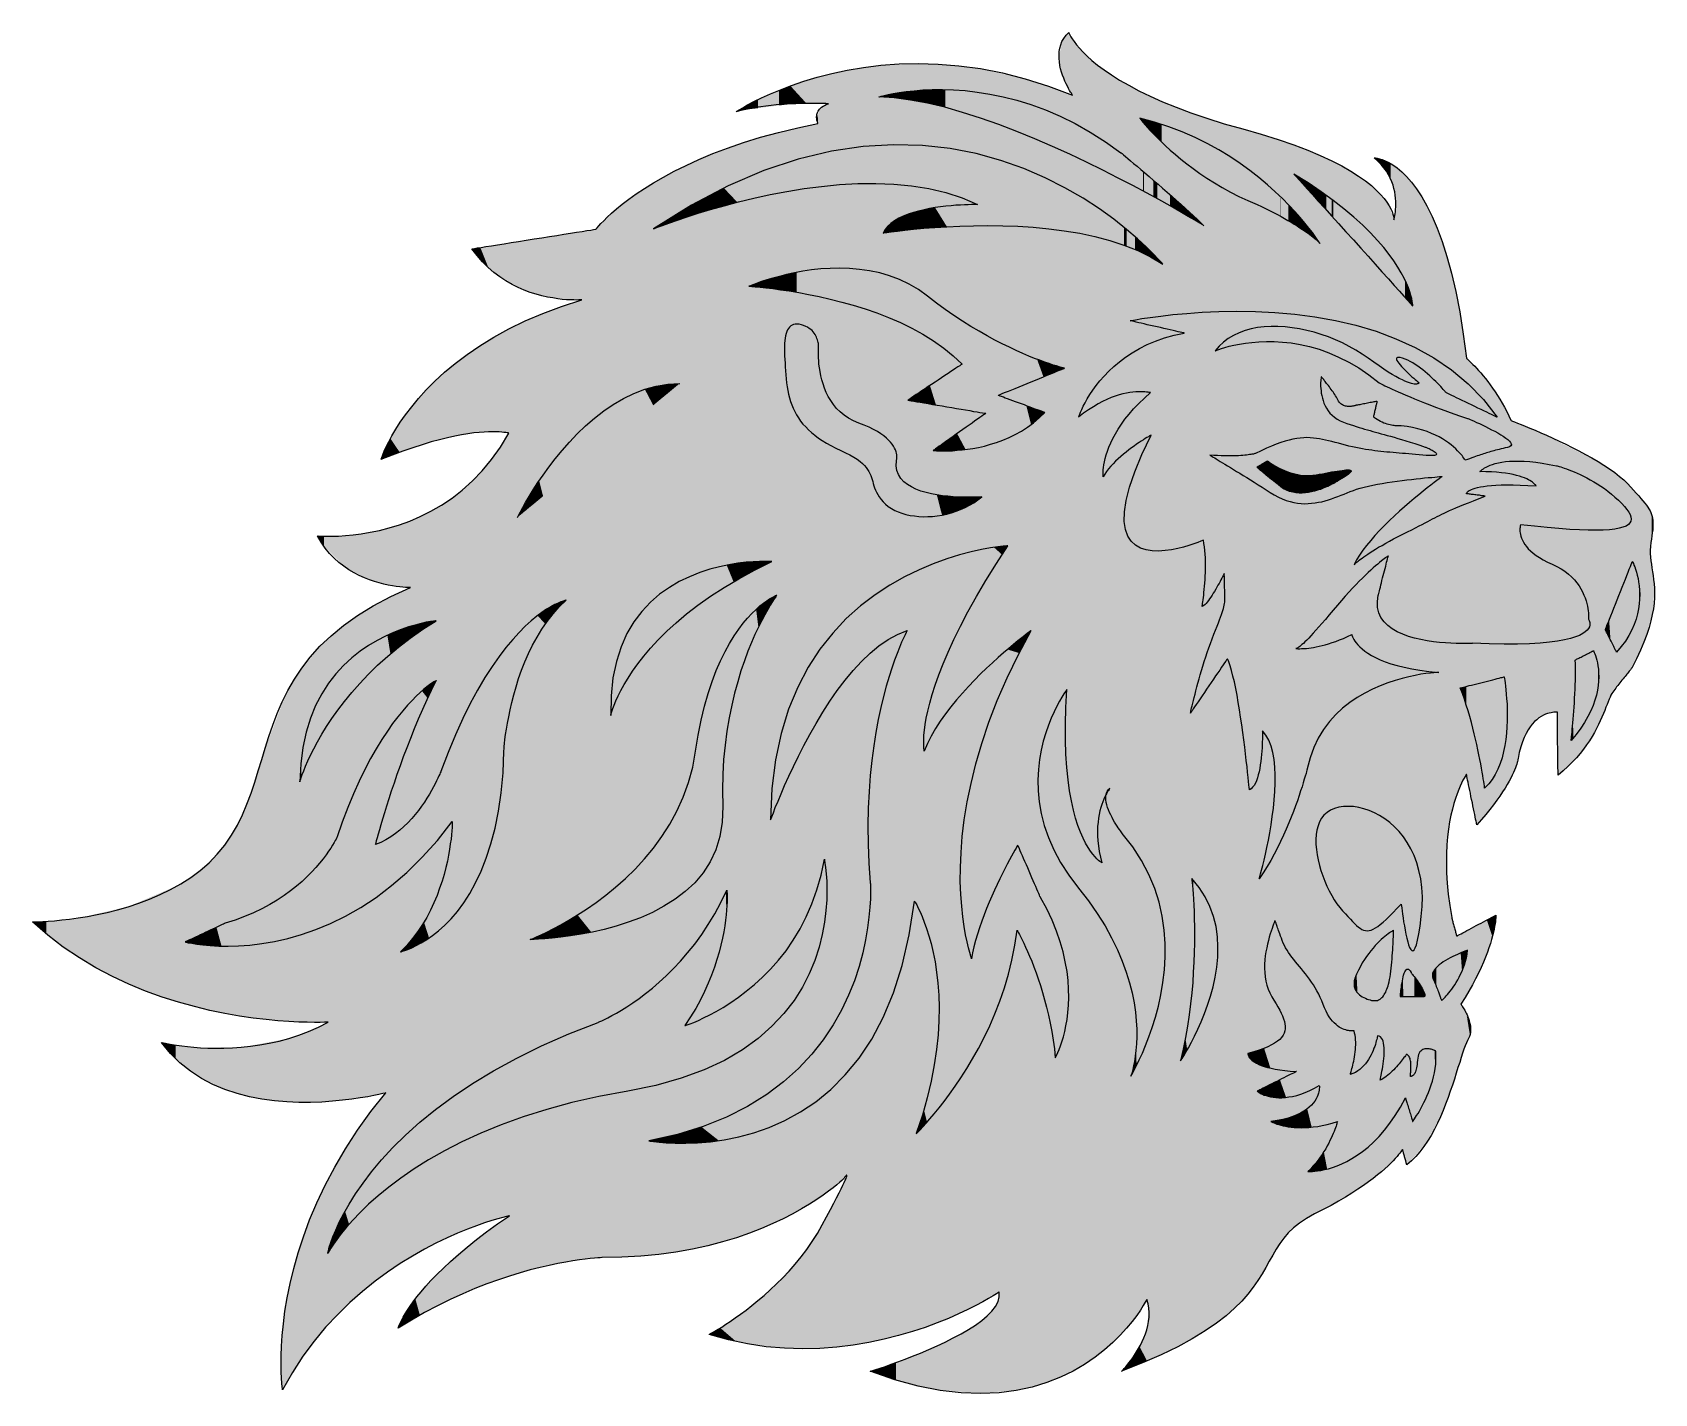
# Model space of a CAD drawing. Extents: x -42 to 1278, y -123 to 984.
import ezdxf

# ---------------------------------------------------------------- set-up
doc = ezdxf.new("R2010")
doc.units = 0
for name, color, linetype in [('CABELLERA', 7, 'CONTINUOUS'), ('COLMILLOS', 7, 'CONTINUOUS'), ('CONTORNO_LON', 7, 'CONTINUOUS'), ('OJOS', 7, 'CONTINUOUS'), ('ROSTRO_1', 7, 'CONTINUOUS')]:
    doc.layers.add(name, color=color, linetype=linetype)

# ---------------------------------------------------------------- blocks, each defined once
blk = doc.blocks.new('*U25')
at = {"layer": 'CONTORNO_LON', "color": 7, "linetype": 'CONTINUOUS'}
for points in [[(796.5, 950.2), (795.7, 974.5), (796.5, 978.1)], [(800.1, 941.3), (796.5, 978.1), (800.1, 982.8)], [(796.5, 950.2), (796.5, 978.1), (800.1, 941.3)], [(800.8, 939.9), (800.1, 982.8), (800.8, 983.9)], [(800.1, 941.3), (800.1, 982.8), (800.8, 939.9)], [(800.8, 939.9), (800.8, 983.9), (801.9, 938)], [(801.9, 938), (800.8, 983.9), (801.9, 983.5)], [(801.9, 938), (801.9, 983.5), (803.7, 934.8)], [(803.7, 934.8), (801.9, 983.5), (803.7, 980.3)], [(803.7, 934.8), (803.7, 980.3), (803.8, 934.6)], [(803.8, 934.6), (803.7, 980.3), (803.8, 980.2)], [(803.8, 934.6), (803.8, 980.2), (804.5, 933.5)], [(804.5, 933.5), (803.8, 980.2), (804.5, 979.2)], [(804.5, -104), (804.5, 979.2), (807.3, -102.5)], [(807.3, -102.5), (804.5, 979.2), (807.3, 975.2)], [(795.7, 952.2), (793.5, 965.2), (795.7, 974.5)], [(795.7, 952.2), (795.7, 974.5), (796.5, 950.2)], [(807.3, -102.5), (807.3, 975.2), (813.3, -99.4)], [(813.3, -99.4), (807.3, 975.2), (813.3, 968.3)], [(813.3, -99.4), (813.3, 968.3), (814.4, -98.9)], [(814.4, -98.9), (813.3, 968.3), (814.4, 967.4)], [(814.4, -98.9), (814.4, 967.4), (822.3, -92.9)], [(822.3, -92.9), (814.4, 967.4), (822.3, 960.1)], [(611.4, 46), (605.5, 950), (611.4, 951.6)], [(615.7, 49.7), (611.4, 951.6), (615.7, 952.7)], [(611.4, 46), (611.4, 951.6), (615.7, 49.7)], [(616.7, 50.5), (615.7, 952.7), (616.7, 952.8)], [(615.7, 49.7), (615.7, 952.7), (616.7, 50.5)], [(618.3, 52), (616.7, 952.8), (618.3, 953.1)], [(616.7, 50.5), (616.7, 952.8), (618.3, 52)], [(619.4, 53.5), (618.3, 953.1), (619.4, 953.3)], [(618.3, 52), (618.3, 953.1), (619.4, 53.5)], [(620.8, 54.9), (619.4, 953.3), (620.8, 953.5)], [(619.4, 53.5), (619.4, 953.3), (620.8, 54.9)], [(631.9, -82.4), (620.8, 953.5), (631.9, 955.2)], [(620.8, -83.7), (620.8, 953.5), (631.9, -82.4)], [(647.4, -79.1), (631.9, 955.2), (647.4, 957.7)], [(631.9, -82.4), (631.9, 955.2), (647.4, -79.1)], [(660.6, -76.2), (647.4, 957.7), (660.6, 958.2)], [(647.4, -79.1), (647.4, 957.7), (660.6, -76.2)], [(683.1, -69.2), (660.6, 958.2), (683.1, 959.2)], [(660.6, -76.2), (660.6, 958.2), (683.1, -69.2)], [(683.1, -69.2), (683.1, 959.2), (686, -68.3)], [(686, -68.3), (683.1, 959.2), (686, 959)], [(686, -68.3), (686, 959), (707.5, -59.8)], [(707.5, -59.8), (686, 959), (707.5, 957.3)], [(707.5, -59.8), (707.5, 957.3), (722.4, -52.7)], [(722.4, -52.7), (707.5, 957.3), (722.4, 956.2)], [(722.4, -52.7), (722.4, 956.2), (724.7, -51.6)], [(724.7, -51.6), (722.4, 956.2), (724.7, 955.7)], [(724.7, -51.6), (724.7, 955.7), (736.9, -45)], [(736.9, -45), (724.7, 955.7), (736.9, 953.1)], [(736.9, -45), (736.9, 953.1), (743.7, -40.8)], [(743.7, -40.8), (736.9, 953.1), (743.7, 951.7)], [(743.7, -40.8), (743.7, 951.7), (744.9, -40)], [(744.9, -40), (743.7, 951.7), (744.9, 951.4)], [(744.9, -40), (744.9, 951.4), (745.1, -43.3)], [(745.1, -43.3), (744.9, 951.4), (745.1, 951.4)], [(745.1, -121.1), (745.1, 951.4), (762.9, -119.4)], [(762.9, -119.4), (745.1, 951.4), (762.9, 947.6)], [(822.3, -92.9), (822.3, 960.1), (832.9, -85.1)], [(832.9, -85.1), (822.3, 960.1), (832.9, 952.3)], [(832.9, -85.1), (832.9, 952.3), (834.8, -83.2)], [(834.8, -83.2), (832.9, 952.3), (834.8, 950.9)], [(834.8, -83.2), (834.8, 950.9), (847, -71.2)], [(847, -71.2), (834.8, 950.9), (847, 943.5)], [(565.8, 925.1), (548.6, 929.8), (565.8, 937.5)], [(575.2, 926.2), (565.8, 937.5), (575.2, 940.9)], [(565.8, 925.1), (565.8, 937.5), (575.2, 926.2)], [(588.3, 926.6), (575.2, 940.9), (588.3, 945.6)], [(575.2, 926.2), (575.2, 940.9), (588.3, 926.6)], [(591.8, 926.7), (588.3, 945.6), (591.8, 946.5)], [(588.3, 926.6), (588.3, 945.6), (591.8, 926.7)], [(602.9, 926.6), (591.8, 946.5), (602.9, 949.4)], [(591.8, 926.7), (591.8, 946.5), (602.9, 926.6)], [(605.5, 926.5), (602.9, 949.4), (605.5, 950)], [(602.9, 926.6), (602.9, 949.4), (605.5, 926.5)], [(605.5, 41.6), (605.5, 950), (611.4, 46)], [(762.9, -119.4), (762.9, 947.6), (764.9, -118.8)], [(764.9, -118.8), (762.9, 947.6), (764.9, 947.2)], [(764.9, -118.8), (764.9, 947.2), (787.1, -112.1)], [(787.1, -112.1), (764.9, 947.2), (787.1, 940.2)], [(787.1, -112.1), (787.1, 940.2), (791.1, -110.9)], [(791.1, -110.9), (787.1, 940.2), (791.1, 938.7)], [(791.1, -110.9), (791.1, 938.7), (798.5, -107)], [(798.5, -107), (791.1, 938.7), (798.5, 935.9)], [(847, -71.2), (847, 943.5), (851.3, -65.9)], [(851.3, -65.9), (847, 943.5), (851.3, 940.9)], [(851.3, -65.9), (851.3, 940.9), (856.9, -58.9)], [(856.9, -58.9), (851.3, 940.9), (856.9, 938.2)], [(856.9, -58.9), (856.9, 938.2), (862.8, -50)], [(862.8, -50), (856.9, 938.2), (862.8, 935.2)], [(548.6, 922.9), (537, 923.6), (548.6, 929.8)], [(548.6, 922.9), (548.6, 929.8), (565.8, 925.1)], [(602.3, 39.2), (599, 922.4), (602.3, 924.6)], [(604.4, 40.8), (602.3, 924.6), (604.4, 925.9)], [(602.3, 39.2), (602.3, 924.6), (604.4, 40.8)], [(605.5, 41.6), (604.4, 925.9), (605.5, 926.5)], [(604.4, 40.8), (604.4, 925.9), (605.5, 41.6)], [(798.5, -107), (798.5, 935.9), (804.3, -104.1)], [(804.3, -104.1), (798.5, 935.9), (804.3, 933.6)], [(804.3, -104.1), (804.3, 933.6), (804.5, -104)], [(804.5, -104), (804.3, 933.6), (804.5, 933.5)], [(862.8, -50), (862.8, 935.2), (865, -46)], [(865, -46), (862.8, 935.2), (865, 934.1)], [(865, -46), (865, 934.1), (866.6, -53.5)], [(866.6, -53.5), (865, 934.1), (866.6, 933.3)], [(866.6, -95.5), (866.6, 933.3), (869.3, -94.4)], [(869.3, -94.4), (866.6, 933.3), (869.3, 932)], [(869.3, -94.4), (869.3, 932), (872.3, -92.9)], [(872.3, -92.9), (869.3, 932), (872.3, 930.5)], [(872.3, -92.9), (872.3, 930.5), (898.4, -79.9)], [(898.4, -79.9), (872.3, 930.5), (898.4, 920)], [(532.2, 920.3), (531.4, 920.3), (532.2, 920.8)], [(536.7, 921.5), (532.2, 920.8), (536.7, 923.5)], [(532.2, 920.3), (532.2, 920.8), (536.7, 921.5)], [(537, 921.5), (536.7, 923.5), (537, 923.6)], [(536.7, 921.5), (536.7, 923.5), (537, 921.5)], [(537, 921.5), (537, 923.6), (548.6, 922.9)], [(597.5, 36), (596.1, 910.2), (597.5, 910.5)], [(597.1, 911.5), (596.5, 914.4), (597.1, 916.3)], [(597.4, 910.7), (597.1, 916.3), (597.4, 917.2)], [(597.1, 911.5), (597.1, 916.3), (597.4, 910.7)], [(597.5, 910.5), (597.4, 917.2), (597.5, 917.5)], [(597.4, 910.7), (597.4, 917.2), (597.5, 910.5)], [(599, 37), (597.5, 917.5), (599, 922.4)], [(597.5, 910.5), (597.5, 917.5), (597.5, 910.5)], [(597.5, 910.5), (597.5, 917.5), (597.5, 917.5)], [(597.5, 36), (597.5, 917.5), (599, 37)], [(599, 37), (599, 922.4), (602.3, 39.2)], [(898.4, -79.9), (898.4, 920), (900.2, -79)], [(900.2, -79), (898.4, 920), (900.2, 919.4)], [(900.2, -79), (900.2, 919.4), (923.1, -64.3)], [(923.1, -64.3), (900.2, 919.4), (923.1, 911.9)], [(923.1, -64.3), (923.1, 911.9), (930.1, -58.3)], [(930.1, -58.3), (923.1, 911.9), (930.1, 909.6)], [(552.7, 12.1), (528.7, 892), (552.7, 899.7)], [(554.7, 13.1), (552.7, 899.7), (554.7, 900.4)], [(552.7, 12.1), (552.7, 899.7), (554.7, 13.1)], [(573, 21.5), (554.7, 900.4), (573, 904.8)], [(554.7, 13.1), (554.7, 900.4), (573, 21.5)], [(589.5, 30.8), (573, 904.8), (589.5, 908.8)], [(573, 21.5), (573, 904.8), (589.5, 30.8)], [(591.2, 31.9), (589.5, 908.8), (591.2, 909.2)], [(589.5, 30.8), (589.5, 908.8), (591.2, 31.9)], [(596.1, 35.1), (591.2, 909.2), (596.1, 910.2)], [(591.2, 31.9), (591.2, 909.2), (596.1, 35.1)], [(596.1, 35.1), (596.1, 910.2), (597.5, 36)], [(930.1, -58.3), (930.1, 909.6), (939.6, -50.2)], [(939.6, -50.2), (930.1, 909.6), (939.6, 906.9)], [(939.6, -50.2), (939.6, 906.9), (951.1, -36.7)], [(951.1, -36.7), (939.6, 906.9), (951.1, 903.6)], [(951.1, -36.7), (951.1, 903.6), (965.1, -13.8)], [(965.1, -13.8), (951.1, 903.6), (965.1, 899.6)], [(965.1, -13.8), (965.1, 899.6), (966.2, -12.2)], [(966.2, -12.2), (965.1, 899.6), (966.2, 899.2)], [(966.2, -12.2), (966.2, 899.2), (981, 9.1)], [(981, 9.1), (966.2, 899.2), (981, 894)], [(523.2, 1.9), (500.9, 881.1), (523.2, 890.2)], [(528.7, 3.4), (523.2, 890.2), (528.7, 892)], [(523.2, 1.9), (523.2, 890.2), (528.7, 3.4)], [(528.7, 3.4), (528.7, 892), (552.7, 12.1)], [(981, 9.1), (981, 894), (992.5, 18.4)], [(992.5, 18.4), (981, 894), (992.5, 890)], [(992.5, 18.4), (992.5, 890), (994.2, 19.3)], [(994.2, 19.3), (992.5, 890), (994.2, 889.4)], [(994.2, 19.3), (994.2, 889.4), (1008, 26.8)], [(1008, 26.8), (994.2, 889.4), (1008, 883.3)], [(496.4, -4.8), (473.9, 868.1), (496.4, 879.3)], [(500.9, -4), (496.4, 879.3), (500.9, 881.1)], [(496.4, -4.8), (496.4, 879.3), (500.9, -4)], [(500.9, -4), (500.9, 881.1), (523.2, 1.9)], [(1008, 26.8), (1008, 883.3), (1017, 32)], [(1017, 32), (1008, 883.3), (1017, 879.3)], [(1017, 32), (1017, 879.3), (1034.4, 42)], [(1034.4, 42), (1017, 879.3), (1034.4, 869.5)], [(1052, 880.3), (1050, 882.5), (1052, 882.3)], [(1052, 880.3), (1052, 882.3), (1056.6, 875.1)], [(1056.6, 875.1), (1052, 882.3), (1056.6, 881.1)], [(1056.6, 875.1), (1056.6, 881.1), (1060.4, 870.8)], [(1060.4, 870.8), (1056.6, 881.1), (1060.4, 879.3)], [(1060.4, 870.8), (1060.4, 879.3), (1063.3, 864.1)], [(1063.3, 864.1), (1060.4, 879.3), (1063.3, 878)], [(1063.3, 864.1), (1063.3, 878), (1066, 857.5)], [(1066, 857.5), (1063.3, 878), (1066, 876)], [(1066, 857.5), (1066, 876), (1067.6, 845.5)], [(1067.6, 845.5), (1066, 876), (1067.6, 874.9)], [(1067.6, 69.3), (1067.6, 874.9), (1071.4, 73.7)], [(1071.4, 73.7), (1067.6, 874.9), (1071.4, 872.1)], [(1071.4, 73.7), (1071.4, 872.1), (1071.5, 73.8)], [(1071.5, 73.8), (1071.4, 872.1), (1071.5, 872)], [(1071.5, 73.8), (1071.5, 872), (1073, 76)], [(1073, 76), (1071.5, 872), (1073, 870.4)], [(469.4, -9.4), (455.6, 857.1), (469.4, 865.4)], [(473.9, -8.6), (469.4, 865.4), (473.9, 868.1)], [(469.4, -9.4), (469.4, 865.4), (473.9, -8.6)], [(473.9, -8.6), (473.9, 868.1), (496.4, -4.8)], [(1034.4, 42), (1034.4, 869.5), (1034.9, 42.3)], [(1034.9, 42.3), (1034.4, 869.5), (1034.9, 869.1)], [(1034.9, 42.3), (1034.9, 869.1), (1047.1, 51.2)], [(1047.1, 51.2), (1034.9, 869.1), (1047.1, 860.4)], [(1047.1, 51.2), (1047.1, 860.4), (1053.7, 56)], [(1053.7, 56), (1047.1, 860.4), (1053.7, 854.1)], [(1073, 76), (1073, 870.4), (1074.3, 71.5)], [(1074.3, 71.5), (1073, 870.4), (1074.3, 869.1)], [(1074.3, 71.5), (1074.3, 869.1), (1076.1, 64.8)], [(1076.1, 64.8), (1074.3, 869.1), (1076.1, 867.1)], [(1076.1, 64.8), (1076.1, 867.1), (1076.5, 63.5)], [(1076.5, 63.5), (1076.1, 867.1), (1076.5, 866.7)], [(1076.5, 63.5), (1076.5, 866.7), (1080.8, 68.2)], [(1080.8, 68.2), (1076.5, 866.7), (1080.8, 862.2)], [(1080.8, 68.2), (1080.8, 862.2), (1090.6, 79)], [(1090.6, 79), (1080.8, 862.2), (1090.6, 847.7)], [(441.2, -11.4), (434.1, 841.2), (441.2, 847)], [(455.6, -10.4), (441.2, 847), (455.6, 857.1)], [(441.2, -11.4), (441.2, 847), (455.6, -10.4)], [(455.6, -10.4), (455.6, 857.1), (469.4, -9.4)], [(1053.7, 56), (1053.7, 854.1), (1055.9, 58)], [(1055.9, 58), (1053.7, 854.1), (1055.9, 852)], [(1055.9, 58), (1055.9, 852), (1061.4, 63.1)], [(1061.4, 63.1), (1055.9, 852), (1061.4, 844.8)], [(1061.4, 63.1), (1061.4, 844.8), (1065.4, 66.8)], [(1065.4, 66.8), (1061.4, 844.8), (1065.4, 835.5)], [(1067.6, 69.3), (1066.9, 836.4), (1067.6, 845.5)], [(1090.6, 79), (1090.6, 847.7), (1091.9, 80.5)], [(1091.9, 80.5), (1090.6, 847.7), (1091.9, 844.8)], [(1091.9, 80.5), (1091.9, 844.8), (1100.3, 96.2)], [(1100.3, 96.2), (1091.9, 844.8), (1100.3, 827.4)], [(424.7, -12), (422.9, 831.1), (424.7, 832.8)], [(430.4, -11.9), (424.7, 832.8), (430.4, 838.1)], [(424.7, -12), (424.7, 832.8), (430.4, -11.9)], [(434.1, -11.9), (430.4, 838.1), (434.1, 841.2)], [(430.4, -11.9), (430.4, 838.1), (434.1, -11.9)], [(434.1, -11.9), (434.1, 841.2), (441.2, -11.4)], [(1065.4, 66.8), (1065.4, 835.5), (1065.7, 67.1)], [(1065.7, 67.1), (1065.4, 835.5), (1065.7, 834.8)], [(1065.7, 67.1), (1065.7, 834.8), (1066, 67.5)], [(1066, 67.5), (1065.7, 834.8), (1066, 832.1)], [(1066.9, 68.5), (1066, 832.1), (1066.9, 836.4)], [(1066, 67.5), (1066, 832.1), (1066.9, 68.5)], [(1066.9, 68.5), (1066.9, 836.4), (1067.6, 69.3)], [(378.8, 769), (356.7, 815), (378.8, 818.4)], [(383.9, 768.4), (378.8, 818.4), (383.9, 819.3)], [(378.8, 769), (378.8, 818.4), (383.9, 768.4)], [(396.1, 766.9), (383.9, 819.3), (396.1, 821.2)], [(383.9, 768.4), (383.9, 819.3), (396.1, 766.9)], [(405, 767), (396.1, 821.2), (405, 822.6)], [(396.1, 766.9), (396.1, 821.2), (405, 767)], [(405.5, 767), (405, 822.6), (405.5, 822.7)], [(405, 767), (405, 822.6), (405.5, 767)], [(407, -13.4), (405.5, 822.7), (407, 822.9)], [(405.5, -13.6), (405.5, 822.7), (407, -13.4)], [(407.7, -13.3), (407, 822.9), (407.7, 823)], [(407, -13.4), (407, 822.9), (407.7, -13.3)], [(414.7, -12.6), (407.7, 823), (414.7, 824.1)], [(407.7, -13.3), (407.7, 823), (414.7, -12.6)], [(415.9, -12.4), (414.7, 824.1), (415.9, 824.3)], [(414.7, -12.6), (414.7, 824.1), (415.9, -12.4)], [(417, -12.3), (415.9, 824.3), (417, 824.5)], [(415.9, -12.4), (415.9, 824.3), (417, -12.3)], [(418.5, -12.2), (417, 824.5), (418.5, 826.4)], [(417, -12.3), (417, 824.5), (418.5, -12.2)], [(421, -12), (418.5, 826.4), (421, 829)], [(418.5, -12.2), (418.5, 826.4), (421, -12)], [(421.9, -12), (421, 829), (421.9, 830)], [(421, -12), (421, 829), (421.9, -12)], [(422, -12), (421.9, 830), (422, 830.1)], [(421.9, -12), (421.9, 830), (422, -12)], [(422.9, -12), (422, 830.1), (422.9, 831.1)], [(422, -12), (422, 830.1), (422.9, -12)], [(422.9, -12), (422.9, 831.1), (424.7, -12)], [(1100.3, 96.2), (1100.3, 827.4), (1104.2, 103.5)], [(1104.2, 103.5), (1100.3, 827.4), (1104.2, 816.2)], [(316.3, 808.1), (316, 808.5), (316.3, 808.5)], [(317.7, 806.1), (316.3, 808.5), (317.7, 808.8)], [(316.3, 808.1), (316.3, 808.5), (317.7, 806.1)], [(320.6, 802.6), (317.7, 808.8), (320.6, 809.2)], [(317.7, 806.1), (317.7, 808.8), (320.6, 802.6)], [(322.8, 799.9), (320.6, 809.2), (322.8, 809.6)], [(320.6, 802.6), (320.6, 809.2), (322.8, 799.9)], [(329.2, 793.7), (322.8, 809.6), (329.2, 810.6)], [(322.8, 799.9), (322.8, 809.6), (329.2, 793.7)], [(333.6, 789.5), (329.2, 810.6), (333.6, 811.3)], [(329.2, 793.7), (329.2, 810.6), (333.6, 789.5)], [(354.8, 776.9), (333.6, 811.3), (354.8, 814.6)], [(333.6, 789.5), (333.6, 811.3), (354.8, 776.9)], [(356.7, 775.7), (354.8, 814.6), (356.7, 815)], [(354.8, 776.9), (354.8, 814.6), (356.7, 775.7)], [(356.7, 775.7), (356.7, 815), (378.8, 769)], [(1104.2, 103.5), (1104.2, 816.2), (1108.8, 115.7)], [(1108.8, 115.7), (1104.2, 816.2), (1108.8, 802.8)], [(1108.8, 301.2), (1108.8, 802.8), (1108.9, 319.2)], [(1108.9, 319.2), (1108.8, 802.8), (1108.9, 802.8)], [(1108.9, 319.2), (1108.9, 802.8), (1109.6, 325.3)], [(1109.6, 325.3), (1108.9, 802.8), (1109.6, 800.6)], [(1109.6, 325.3), (1109.6, 800.6), (1112.5, 348.1)], [(1112.5, 348.1), (1109.6, 800.6), (1112.5, 788.7)], [(1112.5, 348.1), (1112.5, 788.7), (1117.9, 366.2)], [(1117.9, 366.2), (1112.5, 788.7), (1117.9, 766.2)], [(402.9, -14), (398, 764.7), (402.9, 766.2)], [(405.5, -13.6), (402.9, 766.2), (405.5, 767)], [(402.9, -14), (402.9, 766.2), (405.5, -13.6)], [(1117.9, 366.2), (1117.9, 766.2), (1118.3, 367.8)], [(1118.3, 367.8), (1117.9, 766.2), (1118.3, 763.1)], [(379.1, -18.3), (361, 750.2), (379.1, 757.6)], [(388.5, -16.5), (379.1, 757.6), (388.5, 761.5)], [(379.1, -18.3), (379.1, 757.6), (388.5, -16.5)], [(394.6, -15.3), (388.5, 761.5), (394.6, 763.5)], [(388.5, -16.5), (388.5, 761.5), (394.6, -15.3)], [(398, -14.8), (394.6, 763.5), (398, 764.7)], [(394.6, -15.3), (394.6, 763.5), (398, -14.8)], [(398, -14.8), (398, 764.7), (402.9, -14)], [(1118.3, 367.8), (1118.3, 763.1), (1123.5, 378.6)], [(1123.5, 378.6), (1118.3, 763.1), (1123.5, 730.2)], [(345.1, 658.7), (337.8, 738.4), (345.1, 742.4)], [(346, 658.5), (345.1, 742.4), (346, 742.9)], [(345.1, 658.7), (345.1, 742.4), (346, 658.5)], [(346.4, 22), (346, 742.9), (346.4, 743.1)], [(346, 21.9), (346, 742.9), (346.4, 22)], [(354.2, -24.9), (346.4, 743.1), (354.2, 747.4)], [(346.4, -27.3), (346.4, 743.1), (354.2, -24.9)], [(361, -22.8), (354.2, 747.4), (361, 750.2)], [(354.2, -24.9), (354.2, 747.4), (361, -22.8)], [(361, -22.8), (361, 750.2), (379.1, -18.3)], [(322.7, 659.3), (301.9, 714.8), (322.7, 729.6)], [(325.5, 659.3), (322.7, 729.6), (325.5, 731.6)], [(322.7, 659.3), (322.7, 729.6), (325.5, 659.3)], [(337.8, 659.6), (325.5, 731.6), (337.8, 738.4)], [(325.5, 659.3), (325.5, 731.6), (337.8, 659.6)], [(337.8, 659.6), (337.8, 738.4), (345.1, 658.7)], [(1123.5, 378.6), (1123.5, 730.2), (1124.5, 380)], [(1124.5, 380), (1123.5, 730.2), (1124.5, 723.3)], [(301.9, 655.9), (299.1, 712.4), (301.9, 714.8)], [(301.9, 655.9), (301.9, 714.8), (322.7, 659.3)], [(1124.5, 380), (1124.5, 723.3), (1125, 380.7)], [(1125, 380.7), (1124.5, 723.3), (1125, 719.5)], [(1125, 380.7), (1125, 719.5), (1125, 380.7)], [(1125, 380.7), (1125, 719.5), (1125, 719.5)], [(1125, 380.7), (1125, 719.5), (1125.1, 380.7)], [(1125.1, 380.7), (1125, 719.5), (1125.1, 719.5)], [(1125.1, 380.7), (1125.1, 719.5), (1125.1, 380.4)], [(1125.1, 380.4), (1125.1, 719.5), (1125.1, 719.4)], [(1125.1, 380.4), (1125.1, 719.4), (1125.6, 378.3)], [(1125.6, 378.3), (1125.1, 719.4), (1125.6, 719)], [(1125.6, 378.3), (1125.6, 719), (1126.3, 375)], [(1126.3, 375), (1125.6, 719), (1126.3, 718.3)], [(1126.3, 375), (1126.3, 718.3), (1127.3, 369.9)], [(1127.3, 369.9), (1126.3, 718.3), (1127.3, 717.4)], [(1127.3, 369.9), (1127.3, 717.4), (1128.5, 364.3)], [(1128.5, 364.3), (1127.3, 717.4), (1128.5, 716.2)], [(1128.5, 364.3), (1128.5, 716.2), (1132.8, 343.2)], [(1132.8, 343.2), (1128.5, 716.2), (1132.8, 711.7)], [(299.1, 655.5), (283.9, 698.8), (299.1, 712.4)], [(299.1, 655.5), (299.1, 712.4), (301.9, 655.9)], [(1132.8, 343.2), (1132.8, 711.7), (1133.4, 340.6)], [(1133.4, 340.6), (1132.8, 711.7), (1133.4, 711.1)], [(1133.4, 340.6), (1133.4, 711.1), (1133.5, 340.1)], [(1133.5, 340.1), (1133.4, 711.1), (1133.5, 711)], [(1133.5, 340.1), (1133.5, 711), (1133.5, 340)], [(1133.5, 340), (1133.5, 711), (1133.5, 711)], [(1133.5, 340), (1133.5, 711), (1133.5, 340)], [(1133.5, 340), (1133.5, 711), (1133.5, 711)], [(1133.5, 340), (1133.5, 711), (1135.7, 342.5)], [(1135.7, 342.5), (1133.5, 711), (1135.7, 708.4)], [(1135.7, 342.5), (1135.7, 708.4), (1142.1, 350.5)], [(1142.1, 350.5), (1135.7, 708.4), (1142.1, 700.9)], [(1142.1, 350.5), (1142.1, 700.9), (1150.4, 360.8)], [(1150.4, 360.8), (1142.1, 700.9), (1150.4, 689)], [(283, 651.4), (268.3, 681.7), (283, 698)], [(283.9, 651.7), (283, 698), (283.9, 698.8)], [(283, 651.4), (283, 698), (283.9, 651.7)], [(283.9, 651.7), (283.9, 698.8), (299.1, 655.5)], [(1150.4, 360.8), (1150.4, 689), (1151.4, 362.4)], [(1151.4, 362.4), (1150.4, 689), (1151.4, 687.6)], [(1151.4, 362.4), (1151.4, 687.6), (1159.6, 375.2)], [(1159.6, 375.2), (1151.4, 687.6), (1159.6, 672.2)], [(266.4, 646.2), (257.4, 666.9), (266.4, 679.1)], [(268.3, 646.8), (266.4, 679.1), (268.3, 681.7)], [(266.4, 646.2), (266.4, 679.1), (268.3, 646.8)], [(268.3, 646.8), (268.3, 681.7), (283, 651.4)], [(257.4, 642.8), (249.7, 654.2), (257.4, 666.9)], [(257.4, 642.8), (257.4, 666.9), (266.4, 646.2)], [(1159.6, 375.2), (1159.6, 672.2), (1159.8, 375.7)], [(1159.8, 375.7), (1159.6, 672.2), (1159.8, 671.7)], [(1159.8, 375.7), (1159.8, 671.7), (1161.1, 378.3)], [(1161.1, 378.3), (1159.8, 671.7), (1161.1, 669)], [(1161.1, 378.3), (1161.1, 669), (1161.9, 380.1)], [(1161.9, 380.1), (1161.1, 669), (1161.9, 668.6)], [(1161.9, 380.1), (1161.9, 668.6), (1164.6, 385.6)], [(1164.6, 385.6), (1161.9, 668.6), (1164.6, 667.6)], [(1164.6, 385.6), (1164.6, 667.6), (1166.4, 391.2)], [(1166.4, 391.2), (1164.6, 667.6), (1166.4, 666.9)], [(1166.4, 391.2), (1166.4, 666.9), (1166.6, 391.9)], [(1166.6, 391.9), (1166.4, 666.9), (1166.6, 666.8)], [(1166.6, 391.9), (1166.6, 666.8), (1167, 394)], [(1167, 394), (1166.6, 666.8), (1167, 666.6)], [(1167, 394), (1167, 666.6), (1173, 413.3)], [(1173, 413.3), (1167, 666.6), (1173, 664.1)], [(1173, 413.3), (1173, 664.1), (1181.1, 424.5)], [(1181.1, 424.5), (1173, 664.1), (1181.1, 660.7)], [(1181.1, 424.5), (1181.1, 660.7), (1183.7, 426.2)], [(1183.7, 426.2), (1181.1, 660.7), (1183.7, 659.7)], [(246.3, 638.7), (245, 644.5), (246.3, 647.3)], [(249.7, 640), (246.3, 647.3), (249.7, 654.2)], [(246.3, 638.7), (246.3, 647.3), (249.7, 640)], [(249.7, 640), (249.7, 654.2), (257.4, 642.8)], [(341.7, 20.8), (331.3, 636.5), (341.7, 652.1)], [(346, 21.9), (341.7, 652.1), (346, 658.5)], [(341.7, 20.8), (341.7, 652.1), (346, 21.9)], [(1183.7, 426.2), (1183.7, 659.7), (1189.3, 429.9)], [(1189.3, 429.9), (1183.7, 659.7), (1189.3, 656.8)], [(1189.3, 429.9), (1189.3, 656.8), (1195.9, 431.5)], [(1195.9, 431.5), (1189.3, 656.8), (1195.9, 653.5)], [(1195.9, 431.5), (1195.9, 653.5), (1199, 431.5)], [(1199, 431.5), (1195.9, 653.5), (1199, 652)], [(1199, 431.5), (1199, 652), (1199, 427.5)], [(1199, 427.5), (1199, 652), (1199, 652)], [(1199, 427.5), (1199, 652), (1199.2, 415.9)], [(1199.2, 415.9), (1199, 652), (1199.2, 651.9)], [(1199.2, 415.9), (1199.2, 651.9), (1199.3, 401.2)], [(1199.3, 401.2), (1199.2, 651.9), (1199.3, 651.8)], [(1199.3, 401.2), (1199.3, 651.8), (1199.4, 388)], [(1199.4, 388), (1199.3, 651.8), (1199.4, 651.8)], [(1199.4, 388), (1199.4, 651.8), (1199.5, 380.8)], [(1199.5, 380.8), (1199.4, 651.8), (1199.5, 651.7)], [(1199.5, 380.8), (1199.5, 651.7), (1199.7, 380.7)], [(1199.7, 380.7), (1199.5, 651.7), (1199.7, 651.6)], [(1199.7, 380.7), (1199.7, 651.6), (1204.5, 384.7)], [(1204.5, 384.7), (1199.7, 651.6), (1204.5, 649.2)], [(1204.5, 384.7), (1204.5, 649.2), (1213, 393)], [(1213, 393), (1204.5, 649.2), (1213, 645)], [(242.1, 637), (242, 637), (242.1, 637.2)], [(242.5, 637.2), (242.1, 637.2), (242.5, 638.6)], [(242.1, 637), (242.1, 637.2), (242.5, 637.2)], [(245, 638.2), (242.5, 638.6), (245, 644.5)], [(242.5, 637.2), (242.5, 638.6), (245, 638.2)], [(245, 638.2), (245, 644.5), (246.3, 638.7)], [(330.1, 17.4), (316.1, 620), (330.1, 634.7)], [(331.3, 17.8), (330.1, 634.7), (331.3, 636.5)], [(330.1, 17.4), (330.1, 634.7), (331.3, 17.8)], [(331.3, 17.8), (331.3, 636.5), (341.7, 20.8)], [(1213, 393), (1213, 645), (1225.6, 409.3)], [(1225.6, 409.3), (1213, 645), (1225.6, 638.7)], [(1225.6, 409.3), (1225.6, 638.7), (1232.1, 421.3)], [(1232.1, 421.3), (1225.6, 638.7), (1232.1, 635.5)], [(1232.1, 421.3), (1232.1, 635.5), (1233.8, 424.4)], [(1233.8, 424.4), (1232.1, 635.5), (1233.8, 634.3)], [(1233.8, 424.4), (1233.8, 634.3), (1239, 437.1)], [(1239, 437.1), (1233.8, 634.3), (1239, 630.6)], [(1239, 437.1), (1239, 630.6), (1242.8, 446)], [(1242.8, 446), (1239, 630.6), (1242.8, 627.9)], [(1242.8, 446), (1242.8, 627.9), (1246.4, 451.1)], [(1246.4, 451.1), (1242.8, 627.9), (1246.4, 625.4)], [(1246.4, 451.1), (1246.4, 625.4), (1252, 458.3)], [(1252, 458.3), (1246.4, 625.4), (1252, 621.4)], [(1252, 458.3), (1252, 621.4), (1254.3, 461.1)], [(1254.3, 461.1), (1252, 621.4), (1254.3, 619)], [(311.6, 10.7), (297.2, 604.4), (311.6, 615.2)], [(316.1, 12.5), (311.6, 615.2), (316.1, 620)], [(311.6, 10.7), (311.6, 615.2), (316.1, 12.5)], [(316.1, 12.5), (316.1, 620), (330.1, 17.4)], [(1254.3, 461.1), (1254.3, 619), (1259.3, 467.2)], [(1259.3, 467.2), (1254.3, 619), (1259.3, 613.8)], [(1259.3, 467.2), (1259.3, 613.8), (1259.9, 468.2)], [(1259.9, 468.2), (1259.3, 613.8), (1259.9, 613.1)], [(1259.9, 468.2), (1259.9, 613.1), (1263.9, 476.7)], [(1263.9, 476.7), (1259.9, 613.1), (1263.9, 608.8)], [(1263.9, 476.7), (1263.9, 608.8), (1267.8, 484.9)], [(1267.8, 484.9), (1263.9, 608.8), (1267.8, 604.2)], [(291.7, 1.9), (275.5, 591.8), (291.7, 600.4)], [(297.2, 4.6), (291.7, 600.4), (297.2, 604.4)], [(291.7, 1.9), (291.7, 600.4), (297.2, 4.6)], [(297.2, 4.6), (297.2, 604.4), (311.6, 10.7)], [(1267.8, 484.9), (1267.8, 604.2), (1271.4, 494.6)], [(1271.4, 494.6), (1267.8, 604.2), (1271.4, 600)], [(1271.4, 494.6), (1271.4, 600), (1273.2, 499.3)], [(1273.2, 499.3), (1271.4, 600), (1273.2, 596.9)], [(1273.2, 499.3), (1273.2, 596.9), (1274.5, 504.4)], [(1274.5, 504.4), (1273.2, 596.9), (1274.5, 594.5)], [(1274.5, 561.2), (1274.5, 594.5), (1275.5, 571.5)], [(1275.5, 571.5), (1274.5, 594.5), (1275.5, 592.7)], [(250.6, 534.5), (233.4, 577.9), (250.6, 582.1)], [(251.8, 534.3), (250.6, 582.1), (251.8, 582.4)], [(250.6, 534.5), (250.6, 582.1), (251.8, 534.3)], [(262.8, 533.1), (251.8, 582.4), (262.8, 586.4)], [(251.8, 534.3), (251.8, 582.4), (262.8, 533.1)], [(265.6, 533), (262.8, 586.4), (265.6, 587.5)], [(262.8, 533.1), (262.8, 586.4), (265.6, 533)], [(266, 533), (265.6, 587.5), (266, 587.6)], [(265.6, 533), (265.6, 587.5), (266, 533)], [(271.5, -8.7), (266, 587.6), (271.5, 589.7)], [(266, -12), (266, 587.6), (271.5, -8.7)], [(275.5, -6.2), (271.5, 589.7), (275.5, 591.8)], [(271.5, -8.7), (271.5, 589.7), (275.5, -6.2)], [(275.5, -6.2), (275.5, 591.8), (291.7, 1.9)], [(1275.5, 571.5), (1275.5, 592.7), (1275.8, 574.8)], [(1275.8, 574.8), (1275.5, 592.7), (1275.8, 590.8)], [(1275.8, 574.8), (1275.8, 590.8), (1276.8, 585.1)], [(190.7, 574.6), (190.5, 575), (190.7, 575)], [(190.7, 574.6), (190.7, 575), (192, 572.3)], [(192, 572.3), (190.7, 575), (192, 574.9)], [(192, 572.3), (192, 574.9), (195, 567.5)], [(195, 567.5), (192, 574.9), (195, 574.7)], [(195, 567.5), (195, 574.7), (195.7, 566.6)], [(195.7, 566.6), (195, 574.7), (195.7, 574.7)], [(195.7, 566.6), (195.7, 574.7), (204.2, 558.2)], [(204.2, 558.2), (195.7, 574.7), (204.2, 574.7)], [(213.3, 549.2), (204.2, 574.7), (213.3, 575.3)], [(204.2, 558.2), (204.2, 574.7), (213.3, 549.2)], [(217.3, 547.2), (213.3, 575.3), (217.3, 575.5)], [(213.3, 549.2), (213.3, 575.3), (217.3, 547.2)], [(232.9, 539.2), (217.3, 575.5), (232.9, 577.8)], [(217.3, 547.2), (217.3, 575.5), (232.9, 539.2)], [(233.4, 539), (232.9, 577.8), (233.4, 577.9)], [(232.9, 539.2), (232.9, 577.8), (233.4, 539)], [(233.4, 539), (233.4, 577.9), (250.6, 534.5)], [(1274.5, 504.4), (1274.5, 561.2), (1276.2, 511)], [(1276.2, 511), (1274.5, 561.2), (1276.2, 547.4)], [(1276.2, 511), (1276.2, 547.4), (1276.4, 511.7)], [(1276.4, 511.7), (1276.2, 547.4), (1276.4, 545.8)], [(1276.4, 511.7), (1276.4, 545.8), (1278, 531.7)], [(266, -12), (252.2, 526.7), (266, 533)], [(236.1, 119.8), (222.7, 509.7), (236.1, 517.7)], [(244.2, 121.5), (236.1, 517.7), (244.2, 522.4)], [(236.1, 119.8), (236.1, 517.7), (244.2, 121.5)], [(245.8, 122), (244.2, 522.4), (245.8, 523.4)], [(244.2, 121.5), (244.2, 522.4), (245.8, 122)], [(248.2, -23.4), (245.8, 523.4), (248.2, 524.8)], [(245.8, -25.2), (245.8, 523.4), (248.2, -23.4)], [(252.2, -20.5), (248.2, 524.8), (252.2, 526.7)], [(248.2, -23.4), (248.2, 524.8), (252.2, -20.5)], [(252.2, -20.5), (252.2, 526.7), (266, -12)], [(217.4, 116.8), (205, 496.1), (217.4, 506.6)], [(222.7, 117.4), (217.4, 506.6), (222.7, 509.7)], [(217.4, 116.8), (217.4, 506.6), (222.7, 117.4)], [(222.7, 117.4), (222.7, 509.7), (236.1, 119.8)], [(198.8, 179.5), (194, 486.8), (198.8, 490.9)], [(205, 115.3), (198.8, 490.9), (205, 496.1)], [(198.8, 179.5), (198.8, 490.9), (198.8, 179.4)], [(198.8, 179.4), (198.8, 490.9), (198.8, 490.9)], [(198.8, 114.9), (198.8, 490.9), (205, 115.3)], [(205, 115.3), (205, 496.1), (217.4, 116.8)], [(193, 179.3), (180.4, 470.5), (193, 485.7)], [(194, 179.3), (193, 485.7), (194, 486.8)], [(193, 179.3), (193, 485.7), (194, 179.3)], [(194, 179.3), (194, 486.8), (198.8, 179.5)], [(176.6, 179.6), (164, 444.5), (176.6, 466)], [(180.4, 179.4), (176.6, 466), (180.4, 470.5)], [(176.6, 179.6), (176.6, 466), (180.4, 179.4)], [(180.4, 179.4), (180.4, 470.5), (193, 179.3)], [(161.9, 180.3), (147.3, 400.6), (161.9, 439.1)], [(164, 180.2), (161.9, 439.1), (164, 444.5)], [(161.9, 180.3), (161.9, 439.1), (164, 180.2)], [(164, 180.2), (164, 444.5), (176.6, 179.6)], [(147.3, 181.8), (138.7, 374), (147.3, 400.6)], [(147.3, 181.8), (147.3, 400.6), (161.9, 180.3)], [(138.7, 182.7), (133.5, 357.9), (138.7, 374)], [(138.7, 182.7), (138.7, 374), (147.3, 181.8)], [(133.5, 183.6), (124.2, 337.9), (133.5, 357.9)], [(133.5, 183.6), (133.5, 357.9), (138.7, 182.7)], [(124.2, 185.1), (111.7, 319.4), (124.2, 337.9)], [(124.2, 185.1), (124.2, 337.9), (133.5, 183.6)], [(111.6, 187.2), (95.6, 303.4), (111.6, 319.2)], [(111.7, 187.2), (111.6, 319.2), (111.7, 319.4)], [(111.6, 187.2), (111.6, 319.2), (111.7, 187.2)], [(111.7, 187.2), (111.7, 319.4), (124.2, 185.1)], [(77.2, 195.9), (50.9, 279.6), (77.2, 290.8)], [(82.1, 194.2), (77.2, 290.8), (82.1, 294.2)], [(77.2, 195.9), (77.2, 290.8), (82.1, 194.2)], [(95.6, 191), (82.1, 294.2), (95.6, 303.4)], [(82.1, 194.2), (82.1, 294.2), (95.6, 191)], [(95.6, 191), (95.6, 303.4), (111.6, 187.2)], [(1108.8, 115.7), (1108.8, 301.2), (1110.5, 120.1)], [(1110.5, 120.1), (1108.8, 301.2), (1110.5, 280.7)], [(50.9, 204.6), (36.9, 273.6), (50.9, 279.6)], [(50.9, 204.6), (50.9, 279.6), (77.2, 195.9)], [(1110.5, 120.1), (1110.5, 280.7), (1112.1, 124.3)], [(1112.1, 124.3), (1110.5, 280.7), (1112.1, 269.6)], [(-1.5, 231.1), (-11.9, 263.3), (-1.5, 264.7)], [(19.2, 218.7), (-1.5, 264.7), (19.2, 269.5)], [(-1.5, 231.1), (-1.5, 264.7), (19.2, 218.7)], [(36.9, 210.9), (19.2, 269.5), (36.9, 273.6)], [(19.2, 218.7), (19.2, 269.5), (36.9, 210.9)], [(36.9, 210.9), (36.9, 273.6), (50.9, 204.6)], [(1112.1, 124.3), (1112.1, 269.6), (1113, 126.6)], [(1113, 126.6), (1112.1, 269.6), (1113, 264.5)], [(1113, 126.6), (1113, 264.5), (1113, 126.7)], [(1113, 126.7), (1113, 264.5), (1113, 264.5)], [(1113, 126.7), (1113, 264.5), (1113.2, 127.1)], [(1113.2, 127.1), (1113, 264.5), (1113.2, 263.9)], [(1146.1, 249.1), (1141.6, 262.6), (1146.1, 264.9)], [(1147.8, 257.3), (1146.1, 264.9), (1147.8, 265.9)], [(1146.1, 249.1), (1146.1, 264.9), (1147.8, 257.3)], [(1147.8, 257.3), (1147.8, 265.9), (1148.4, 260.4)], [(1148.4, 260.4), (1147.8, 265.9), (1148.4, 265.9)], [(1148.4, 260.4), (1148.4, 265.9), (1149, 266)], [(-38.5, 258.6), (-41.5, 261), (-38.5, 261.1)], [(-30.2, 252), (-38.5, 261.1), (-30.2, 261.5)], [(-38.5, 258.6), (-38.5, 261.1), (-30.2, 252)], [(-17.5, 241.8), (-30.2, 261.5), (-17.5, 262.6)], [(-30.2, 252), (-30.2, 261.5), (-17.5, 241.8)], [(-11.9, 237.4), (-17.5, 262.6), (-11.9, 263.3)], [(-17.5, 241.8), (-17.5, 262.6), (-11.9, 237.4)], [(-11.9, 237.4), (-11.9, 263.3), (-1.5, 231.1)], [(1113.2, 127.1), (1113.2, 263.9), (1113.4, 127.7)], [(1113.4, 127.7), (1113.2, 263.9), (1113.4, 263)], [(1113.4, 127.7), (1113.4, 263), (1116.9, 138.7)], [(1116.9, 138.7), (1113.4, 263), (1116.9, 249.9)], [(1120.2, 149), (1117.9, 250), (1120.2, 251.2)], [(1120.5, 149.9), (1120.2, 251.2), (1120.5, 251.4)], [(1120.2, 149), (1120.2, 251.2), (1120.5, 149.9)], [(1123.8, 199.2), (1120.5, 251.4), (1123.8, 253.1)], [(1120.5, 194), (1120.5, 251.4), (1123.8, 199.2)], [(1124, 199.6), (1123.8, 253.1), (1124, 253.2)], [(1123.8, 199.2), (1123.8, 253.1), (1124, 199.6)], [(1130.9, 211.6), (1124, 253.2), (1130.9, 256.9)], [(1124, 199.6), (1124, 253.2), (1130.9, 211.6)], [(1140.7, 232.6), (1130.9, 256.9), (1140.7, 262.1)], [(1130.9, 211.6), (1130.9, 256.9), (1140.7, 232.6)], [(1141.6, 235.4), (1140.7, 262.1), (1141.6, 262.6)], [(1140.7, 232.6), (1140.7, 262.1), (1141.6, 235.4)], [(1141.6, 235.4), (1141.6, 262.6), (1146.1, 249.1)], [(1117.9, 141.9), (1116.9, 249.9), (1117.9, 250)], [(1116.9, 138.7), (1116.9, 249.9), (1117.9, 141.9)], [(1117.9, 141.9), (1117.9, 250), (1120.2, 149)], [(1120.5, 149.9), (1120.5, 194), (1120.6, 150.2)], [(1120.6, 150.2), (1120.5, 194), (1120.6, 193.9)], [(1120.6, 150.2), (1120.6, 193.9), (1122.4, 155.2)], [(1122.4, 155.2), (1120.6, 193.9), (1122.4, 191.1)], [(1122.4, 155.2), (1122.4, 191.1), (1125.3, 163.2)], [(1125.3, 163.2), (1122.4, 191.1), (1125.3, 184.4)], [(184.1, 114.2), (166.1, 166), (184.1, 172.4)], [(184.8, 114.2), (184.1, 172.4), (184.8, 172.7)], [(184.1, 114.2), (184.1, 172.4), (184.8, 114.2)], [(194.2, 114.7), (184.8, 172.7), (194.2, 177)], [(184.8, 114.2), (184.8, 172.7), (194.2, 114.7)], [(198.8, 114.9), (194.2, 177), (198.8, 179.4)], [(194.2, 114.7), (194.2, 177), (198.8, 114.9)], [(1125.3, 163.2), (1125.3, 184.4), (1127.7, 169.6)], [(1127.7, 169.6), (1125.3, 184.4), (1127.7, 178.7)], [(1127.7, 169.6), (1127.7, 178.7), (1128.2, 170.9)], [(64, 162.4), (63.8, 162.6), (64, 162.9)], [(64, 162.4), (64, 162.9), (67.8, 157.8)], [(67.8, 157.8), (64, 162.9), (67.8, 162.1)], [(67.8, 157.8), (67.8, 162.1), (72.3, 152.3)], [(72.3, 152.3), (67.8, 162.1), (72.3, 161.3)], [(72.3, 152.3), (72.3, 161.3), (75.1, 150.1)], [(75.1, 150.1), (72.3, 161.3), (75.1, 160.8)], [(75.1, 150.1), (75.1, 160.8), (92, 136.2)], [(92, 136.2), (75.1, 160.8), (92, 159.2)], [(92, 136.2), (92, 159.2), (98.3, 133)], [(98.3, 133), (92, 159.2), (98.3, 158.6)], [(114.1, 125.1), (98.3, 158.6), (114.1, 158.9)], [(98.3, 133), (98.3, 158.6), (114.1, 125.1)], [(129.8, 120.5), (114.1, 158.9), (129.8, 159.2)], [(114.1, 125.1), (114.1, 158.9), (129.8, 120.5)], [(137.6, 118.3), (129.8, 159.2), (137.6, 160.7)], [(129.8, 120.5), (129.8, 159.2), (137.6, 118.3)], [(161.3, 114.9), (137.6, 160.7), (161.3, 165.1)], [(137.6, 118.3), (137.6, 160.7), (161.3, 114.9)], [(166.1, 114.7), (161.3, 165.1), (166.1, 166)], [(161.3, 114.9), (161.3, 165.1), (166.1, 114.7)], [(166.1, 114.7), (166.1, 166), (184.1, 114.2)], [(245.1, -25.8), (237.9, 112), (245.1, 120.9)], [(245.8, -25.2), (245.1, 120.9), (245.8, 122)], [(245.1, -25.8), (245.1, 120.9), (245.8, -25.2)], [(237.9, -31.2), (228.2, 98.1), (237.9, 112)], [(237.9, -31.2), (237.9, 112), (245.1, -25.8)], [(228.2, -38.4), (213.1, 76.5), (228.2, 98.1)], [(228.2, -38.4), (228.2, 98.1), (237.9, -31.2)], [(213.1, -52.5), (204.6, 61), (213.1, 76.5)], [(213.1, -52.5), (213.1, 76.5), (228.2, -38.4)], [(204.6, -60.4), (194.2, 42), (204.6, 61)], [(204.6, -60.4), (204.6, 61), (213.1, -52.5)], [(620.8, -83.7), (620.1, 52.1), (620.8, 54.9)], [(194.2, -72.9), (182.4, 14.1), (194.2, 42)], [(194.2, -72.9), (194.2, 42), (204.6, -60.4)], [(614.8, -84.3), (609.6, 30.8), (614.8, 40.9)], [(618.2, -84), (614.8, 40.9), (618.2, 47.8)], [(614.8, -84.3), (614.8, 40.9), (618.2, -84)], [(620.1, -83.7), (618.2, 47.8), (620.1, 52.1)], [(618.2, -84), (618.2, 47.8), (620.1, -83.7)], [(620.1, -83.7), (620.1, 52.1), (620.8, -83.7)], [(609.6, -84.9), (602.4, 17.1), (609.6, 30.8)], [(609.6, -84.9), (609.6, 30.8), (614.8, -84.3)], [(182.4, -86.9), (180.4, 9.2), (182.4, 14.1)], [(182.4, -86.9), (182.4, 14.1), (194.2, -72.9)], [(339.6, -29.4), (329, 9.7), (339.6, 17.3)], [(340.6, -29.1), (339.6, 17.3), (340.6, 18)], [(339.6, -29.4), (339.6, 17.3), (340.6, -29.1)], [(345.3, -27.6), (340.6, 18), (345.3, 21.2)], [(340.6, -29.1), (340.6, 18), (345.3, -27.6)], [(346.4, -27.3), (345.3, 21.2), (346.4, 22)], [(345.3, -27.6), (345.3, 21.2), (346.4, -27.3)], [(600.3, -85.9), (582.3, -13.4), (600.3, 14)], [(602.4, -85.7), (600.3, 14), (602.4, 17.1)], [(600.3, -85.9), (600.3, 14), (602.4, -85.7)], [(602.4, -85.7), (602.4, 17.1), (609.6, -84.9)], [(180.4, -90.2), (170.9, -21.3), (180.4, 9.2)], [(180.4, -90.2), (180.4, 9.2), (182.4, -86.9)], [(318.4, -37.3), (310.4, -4.8), (318.4, 1.4)], [(329, -33.4), (318.4, 1.4), (329, 9.7)], [(318.4, -37.3), (318.4, 1.4), (329, -33.4)], [(329, -33.4), (329, 9.7), (339.6, -29.4)], [(310.4, -40.9), (295.3, -18.2), (310.4, -4.8)], [(310.4, -40.9), (310.4, -4.8), (318.4, -37.3)], [(170.9, -105.2), (165, -48.9), (170.9, -21.3)], [(170.9, -105.2), (170.9, -21.3), (180.4, -90.2)], [(294.8, -47.8), (283.1, -30.2), (294.8, -18.6)], [(295.3, -47.6), (294.8, -18.6), (295.3, -18.2)], [(294.8, -47.8), (294.8, -18.6), (295.3, -47.6)], [(295.3, -47.6), (295.3, -18.2), (310.4, -40.9)], [(582.3, -85.7), (566.5, -30), (582.3, -13.4)], [(582.3, -85.7), (582.3, -13.4), (600.3, -85.9)], [(283.1, -54), (273.7, -40.9), (283.1, -30.2)], [(283.1, -54), (283.1, -30.2), (294.8, -47.8)], [(558.7, -84.4), (535.9, -57), (558.7, -38.3)], [(566.5, -85.6), (558.7, -38.3), (566.5, -30)], [(558.7, -84.4), (558.7, -38.3), (566.5, -85.6)], [(566.5, -85.6), (566.5, -30), (582.3, -85.7)], [(165, -114.5), (162.7, -66.5), (165, -48.9)], [(165, -114.5), (165, -48.9), (170.9, -105.2)], [(270.1, -60.9), (261.8, -57.6), (270.1, -46)], [(273.7, -59), (270.1, -46), (273.7, -40.9)], [(270.1, -60.9), (270.1, -46), (273.7, -59)], [(273.7, -59), (273.7, -40.9), (283.1, -54)], [(741.4, -121.4), (732.9, -61.4), (741.4, -52.4)], [(745.1, -121.1), (741.4, -52.4), (745.1, -43.3)], [(741.4, -121.4), (741.4, -52.4), (745.1, -121.1)], [(257.5, -68.5), (256.8, -67.3), (257.5, -65.9)], [(261.8, -66), (257.5, -65.9), (261.8, -57.6)], [(257.5, -68.5), (257.5, -65.9), (261.8, -66)], [(261.8, -66), (261.8, -57.6), (270.1, -60.9)], [(531, -80.4), (518, -69.2), (531, -60.4)], [(535.9, -81.1), (531, -60.4), (535.9, -57)], [(531, -80.4), (531, -60.4), (535.9, -81.1)], [(535.9, -81.1), (535.9, -57), (558.7, -84.4)], [(729.4, -122.6), (720.7, -70.1), (729.4, -63.9)], [(732.9, -122.3), (729.4, -63.9), (732.9, -61.4)], [(729.4, -122.6), (729.4, -63.9), (732.9, -122.3)], [(732.9, -122.3), (732.9, -61.4), (741.4, -121.4)], [(866.6, -95.5), (865.2, -69.9), (866.6, -53.5)], [(161.6, -116.5), (161, -89.4), (161.6, -77.6)], [(161.9, -118.8), (161.6, -77.6), (161.9, -72.8)], [(161.6, -116.5), (161.6, -77.6), (161.9, -118.8)], [(162.7, -118.1), (161.9, -72.8), (162.7, -66.5)], [(161.9, -118.8), (161.9, -72.8), (161.9, -118.8)], [(161.9, -118.8), (161.9, -72.8), (161.9, -72.8)], [(161.9, -118.8), (161.9, -72.8), (162.7, -118.1)], [(162.7, -118.1), (162.7, -66.5), (165, -114.5)], [(256.8, -68.9), (256.1, -69.3), (256.8, -67.3)], [(256.8, -68.9), (256.8, -67.3), (257.5, -68.5)], [(509.3, -74.6), (509, -74.5), (509.3, -74.3)], [(509, -74.5), (509, -74.5), (509, -74.5)], [(509, -74.5), (509, -74.5), (509.3, -74.6)], [(512.2, -75.5), (509.3, -74.3), (512.2, -72.7)], [(509.3, -74.6), (509.3, -74.3), (512.2, -75.5)], [(512.7, -75.6), (512.2, -72.7), (512.7, -72.4)], [(512.2, -75.5), (512.2, -72.7), (512.7, -75.6)], [(518, -77), (512.7, -72.4), (518, -69.2)], [(512.7, -75.6), (512.7, -72.4), (518, -77)], [(518, -77), (518, -69.2), (531, -80.4)], [(720.7, -121.8), (690.6, -85.6), (720.7, -70.1)], [(720.7, -121.8), (720.7, -70.1), (729.4, -122.6)], [(865.2, -96.1), (859.2, -84.6), (865.2, -69.9)], [(865.2, -96.1), (865.2, -69.9), (866.6, -95.5)], [(161, -107.2), (160.8, -92.5), (161, -89.4)], [(161, -107.2), (161, -89.4), (161.6, -116.5)], [(690.4, -119), (668.8, -94.3), (690.4, -85.6)], [(690.4, -119), (690.4, -85.6), (690.6, -119)], [(690.6, -119), (690.4, -85.6), (690.6, -85.6)], [(690.6, -119), (690.6, -85.6), (720.7, -121.8)], [(859.2, -98.6), (851.7, -96), (859.2, -84.6)], [(859.2, -98.6), (859.2, -84.6), (865.2, -96.1)], [(640.1, -104.5), (640, -104.5), (640.1, -104.5)], [(640.4, -104.7), (640.1, -104.5), (640.4, -104.4)], [(640.1, -104.5), (640.1, -104.5), (640.4, -104.7)], [(642.3, -105.4), (640.4, -104.4), (642.3, -103.8)], [(640.4, -104.7), (640.4, -104.4), (642.3, -105.4)], [(645.8, -106.6), (642.3, -103.8), (645.8, -102.6)], [(642.3, -105.4), (642.3, -103.8), (645.8, -106.6)], [(649.7, -107.9), (645.8, -102.6), (649.7, -101.3)], [(645.8, -106.6), (645.8, -102.6), (649.7, -107.9)], [(661.1, -111.5), (649.7, -101.3), (661.1, -97.4)], [(649.7, -107.9), (649.7, -101.3), (661.1, -111.5)], [(668.8, -114), (661.1, -97.4), (668.8, -94.3)], [(661.1, -111.5), (661.1, -97.4), (668.8, -114)], [(668.8, -114), (668.8, -94.3), (690.4, -119)], [(844.6, -104.5), (844.5, -104.5), (844.6, -104.4)], [(845.1, -104.3), (844.6, -104.4), (845.1, -103.8)], [(844.6, -104.5), (844.6, -104.4), (845.1, -104.3)], [(845.9, -104), (845.1, -103.8), (845.9, -103)], [(845.1, -104.3), (845.1, -103.8), (845.9, -104)], [(850.3, -102.3), (845.9, -103), (850.3, -97.8)], [(845.9, -104), (845.9, -103), (850.3, -102.3)], [(851.7, -101.7), (850.3, -97.8), (851.7, -96)], [(850.3, -102.3), (850.3, -97.8), (851.7, -101.7)], [(851.7, -101.7), (851.7, -96), (859.2, -98.6)]]:
    blk.add_solid(points, dxfattribs=at)
blk = doc.blocks.new('*U26')
at = {"layer": 'OJOS', "color": 7, "linetype": 'CONTINUOUS'}
for points in [[(960, 626.2), (958.4, 633.2), (960, 634.2)], [(960.4, 625.9), (960, 634.2), (960.4, 634.4)], [(960, 626.2), (960, 634.2), (960.4, 625.9)], [(962, 624.6), (960.4, 634.4), (962, 635.4)], [(960.4, 625.9), (960.4, 634.4), (962, 624.6)], [(962.6, 624.1), (962, 635.4), (962.6, 635.7)], [(962, 624.6), (962, 635.4), (962, 624.6)], [(962, 624.6), (962, 635.4), (962, 635.4)], [(962, 624.6), (962, 635.4), (962.6, 624.1)], [(962.9, 623.8), (962.6, 635.7), (962.9, 635.9)], [(962.6, 624.1), (962.6, 635.7), (962.9, 623.8)], [(963, 623.7), (962.9, 635.9), (963, 636)], [(962.9, 623.8), (962.9, 635.9), (963, 623.7)], [(963, 623.7), (963, 636), (963.2, 623.6)], [(963.2, 623.6), (963, 636), (963.2, 635.9)], [(963.2, 623.6), (963.2, 635.9), (963.5, 623.3)], [(963.5, 623.3), (963.2, 635.9), (963.5, 635.6)], [(963.5, 623.3), (963.5, 635.6), (964, 622.9)], [(964, 622.9), (963.5, 635.6), (964, 635.3)], [(964, 622.9), (964, 635.3), (964.4, 622.6)], [(964.4, 622.6), (964, 635.3), (964.4, 635)], [(964.4, 622.6), (964.4, 635), (964.6, 622.4)], [(964.6, 622.4), (964.4, 635), (964.6, 634.8)], [(964.6, 622.4), (964.6, 634.8), (966.3, 621.1)], [(966.3, 621.1), (964.6, 634.8), (966.3, 633.7)], [(966.3, 621.1), (966.3, 633.7), (967.4, 620.2)], [(967.4, 620.2), (966.3, 633.7), (967.4, 633.1)], [(954.8, 630.8), (954.7, 631), (954.8, 631.1)], [(955.1, 630.5), (954.8, 631.1), (955.1, 631.3)], [(954.8, 630.8), (954.8, 631.1), (954.8, 630.8)], [(954.8, 630.8), (954.8, 631.1), (954.8, 631.1)], [(954.8, 630.8), (954.8, 631.1), (955.1, 630.5)], [(955.1, 630.5), (955.1, 631.3), (955.2, 630.4)], [(955.2, 630.4), (955.1, 631.3), (955.2, 631.3)], [(955.5, 630.1), (955.2, 631.3), (955.5, 631.5)], [(955.2, 630.4), (955.2, 631.3), (955.5, 630.1)], [(955.8, 629.8), (955.5, 631.5), (955.8, 631.7)], [(955.5, 630.1), (955.5, 631.5), (955.8, 629.8)], [(956.2, 629.5), (955.8, 631.7), (956.2, 631.9)], [(955.8, 629.8), (955.8, 631.7), (956.2, 629.5)], [(956.6, 629.1), (956.2, 631.9), (956.6, 632.2)], [(956.2, 629.5), (956.2, 631.9), (956.6, 629.1)], [(957.1, 628.7), (956.6, 632.2), (957.1, 632.5)], [(956.6, 629.1), (956.6, 632.2), (957.1, 628.7)], [(958.4, 627.6), (957.1, 632.5), (958.4, 633.2)], [(957.1, 628.7), (957.1, 632.5), (958.4, 627.6)], [(958.4, 627.6), (958.4, 633.2), (960, 626.2)], [(967.4, 620.2), (967.4, 633.1), (968.5, 619.3)], [(968.5, 619.3), (967.4, 633.1), (968.5, 632.3)], [(968.5, 619.3), (968.5, 632.3), (970.8, 617.5)], [(970.8, 617.5), (968.5, 632.3), (970.8, 631.1)], [(970.8, 617.5), (970.8, 631.1), (971.2, 617.2)], [(971.2, 617.2), (970.8, 631.1), (971.2, 630.8)], [(971.2, 617.2), (971.2, 630.8), (974.4, 614.7)], [(974.4, 614.7), (971.2, 630.8), (974.4, 629.3)], [(974.4, 614.7), (974.4, 629.3), (974.9, 614.4)], [(974.9, 614.4), (974.4, 629.3), (974.9, 629.1)], [(974.9, 614.4), (974.9, 629.1), (977, 613)], [(977, 613), (974.9, 629.1), (977, 628.1)], [(977, 613), (977, 628.1), (978, 612.5)], [(978, 612.5), (977, 628.1), (978, 627.8)], [(978, 612.5), (978, 627.8), (979.3, 611.9)], [(979.3, 611.9), (978, 627.8), (979.3, 627.3)], [(979.3, 611.9), (979.3, 627.3), (981.6, 611)], [(981.6, 611), (979.3, 627.3), (981.6, 626.5)], [(981.6, 611), (981.6, 626.5), (981.8, 611)], [(981.8, 611), (981.6, 626.5), (981.8, 626.4)], [(981.8, 611), (981.8, 626.4), (984, 610.4)], [(984, 610.4), (981.8, 626.4), (984, 625.8)], [(984, 610.4), (984, 625.8), (986, 610.1)], [(986, 610.1), (984, 625.8), (986, 625.3)], [(986, 610.1), (986, 625.3), (986.4, 610)], [(986.4, 610), (986, 625.3), (986.4, 625.2)], [(986.4, 610), (986.4, 625.2), (988.8, 609.8)], [(988.8, 609.8), (986.4, 625.2), (988.8, 624.7)], [(988.8, 609.8), (988.8, 624.7), (990.4, 609.9)], [(990.4, 609.9), (988.8, 624.7), (990.4, 624.5)], [(990.4, 609.9), (990.4, 624.5), (993.7, 610)], [(993.7, 610), (990.4, 624.5), (993.7, 624.2)], [(993.7, 610), (993.7, 624.2), (995, 610.2)], [(995, 610.2), (993.7, 624.2), (995, 624.1)], [(998.5, 610.7), (995, 624.1), (998.5, 624.2)], [(995, 610.2), (995, 624.1), (998.5, 610.7)], [(999.8, 611), (998.5, 624.2), (999.8, 624.3)], [(998.5, 610.7), (998.5, 624.2), (999.8, 611)], [(1003, 611.8), (999.8, 624.3), (1003, 624.8)], [(999.8, 611), (999.8, 624.3), (1003, 611.8)], [(1004.6, 612.3), (1003, 624.8), (1004.6, 625)], [(1003, 611.8), (1003, 624.8), (1004.6, 612.3)], [(1007.3, 613.2), (1004.6, 625), (1007.3, 625.5)], [(1004.6, 612.3), (1004.6, 625), (1007.3, 613.2)], [(1011.2, 614.8), (1007.3, 625.5), (1011.2, 626.2)], [(1007.3, 613.2), (1007.3, 625.5), (1011.2, 614.8)], [(1014.1, 616.2), (1011.2, 626.2), (1014.1, 626.7)], [(1011.2, 614.8), (1011.2, 626.2), (1014.1, 616.2)], [(1014.5, 616.4), (1014.1, 626.7), (1014.5, 626.8)], [(1014.1, 616.2), (1014.1, 626.7), (1014.5, 616.4)], [(1015.9, 617.1), (1014.5, 626.8), (1015.9, 627.1)], [(1014.5, 616.4), (1014.5, 626.8), (1015.9, 617.1)], [(1017.2, 617.8), (1015.9, 627.1), (1017.2, 627.3)], [(1015.9, 617.1), (1015.9, 627.1), (1017.2, 617.8)], [(1018.2, 618.4), (1017.2, 627.3), (1018.2, 627.5)], [(1017.2, 617.8), (1017.2, 627.3), (1018.2, 618.4)], [(1018.2, 618.4), (1018.2, 627.5), (1018.4, 618.5)], [(1018.4, 618.5), (1018.2, 627.5), (1018.4, 627.5)], [(1019.1, 618.9), (1018.4, 627.5), (1019.1, 627.6)], [(1018.4, 618.5), (1018.4, 627.5), (1019.1, 618.9)], [(1019.7, 619.3), (1019.1, 627.6), (1019.7, 627.7)], [(1019.1, 618.9), (1019.1, 627.6), (1019.7, 619.3)], [(1020.2, 619.5), (1019.7, 627.7), (1020.2, 627.8)], [(1019.7, 619.3), (1019.7, 627.7), (1020.2, 619.5)], [(1020.2, 619.5), (1020.2, 627.8), (1020.3, 619.7)], [(1020.3, 619.7), (1020.2, 627.8), (1020.3, 627.8)], [(1020.3, 619.7), (1020.3, 627.8), (1020.3, 619.7)], [(1020.3, 619.7), (1020.3, 627.8), (1020.3, 627.8)], [(1020.3, 619.7), (1020.3, 627.8), (1020.5, 619.7)], [(1020.5, 619.7), (1020.3, 627.8), (1020.5, 627.8)], [(1021.2, 620.1), (1020.5, 627.8), (1021.2, 627.9)], [(1020.5, 619.7), (1020.5, 627.8), (1021.2, 620.1)], [(1022.3, 620.8), (1021.2, 627.9), (1022.3, 628.1)], [(1021.2, 620.1), (1021.2, 627.9), (1022.3, 620.8)], [(1022.3, 620.8), (1022.3, 628.1), (1022.5, 620.9)], [(1022.5, 620.9), (1022.3, 628.1), (1022.5, 628.1)], [(1024.8, 622.3), (1022.5, 628.1), (1024.8, 628.4)], [(1022.5, 620.9), (1022.5, 628.1), (1024.8, 622.3)], [(1025.7, 622.8), (1024.8, 628.4), (1025.7, 628.5)], [(1024.8, 622.3), (1024.8, 628.4), (1025.7, 622.8)], [(1026.7, 623.5), (1025.7, 628.5), (1026.7, 628.6)], [(1025.7, 622.8), (1025.7, 628.5), (1026.7, 623.5)], [(1026.7, 623.5), (1026.7, 628.6), (1027.1, 623.8)], [(1027.1, 623.8), (1026.7, 628.6), (1027.1, 628.6)], [(1028.3, 624.6), (1027.1, 628.6), (1028.3, 628.7)], [(1027.1, 623.8), (1027.1, 628.6), (1028.3, 624.6)], [(1028.3, 624.6), (1028.3, 628.7), (1028.4, 624.6)], [(1028.4, 624.6), (1028.3, 628.7), (1028.4, 628.7)], [(1028.4, 624.6), (1028.4, 628.7), (1029.4, 625.4)], [(1029.4, 625.4), (1028.4, 628.7), (1029.4, 628.6)], [(1029.4, 625.4), (1029.4, 628.6), (1029.5, 625.5)], [(1029.5, 625.5), (1029.4, 628.6), (1029.5, 628.6)], [(1029.5, 625.5), (1029.5, 628.6), (1030.2, 626.2)], [(1030.2, 626.2), (1029.5, 628.6), (1030.2, 628.5)], [(1030.2, 626.2), (1030.2, 628.5), (1030.4, 626.3)], [(1030.4, 626.3), (1030.2, 628.5), (1030.4, 628.4)], [(1030.4, 626.3), (1030.4, 628.4), (1030.8, 626.8)], [(1030.8, 626.8), (1030.4, 628.4), (1030.8, 628.3)], [(1030.8, 626.8), (1030.8, 628.3), (1030.9, 627)], [(1030.9, 627), (1030.8, 628.3), (1030.9, 628.2)], [(1030.9, 627), (1030.9, 628.2), (1031.1, 627.4)], [(1031.1, 627.4), (1030.9, 628.2), (1031.1, 628)], [(1031.1, 627.4), (1031.1, 628), (1031.2, 627.5)]]:
    blk.add_solid(points, dxfattribs=at)
blk = doc.blocks.new('*U27')
at = {"layer": 'COLMILLOS', "color": 7, "linetype": 'CONTINUOUS'}
for points in [[(1120.2, 450.7), (1120, 451.3), (1120.2, 451.4)], [(1120.9, 448.9), (1120.2, 451.4), (1120.9, 451.6)], [(1120.2, 450.7), (1120.2, 451.4), (1120.9, 448.9)], [(1121.9, 446), (1120.9, 451.6), (1121.9, 451.8)], [(1120.9, 448.9), (1120.9, 451.6), (1121.9, 446)], [(1123.3, 442.2), (1121.9, 451.8), (1123.3, 452.2)], [(1121.9, 446), (1121.9, 451.8), (1123.3, 442.2)], [(1123.8, 440.9), (1123.3, 452.2), (1123.8, 452.3)], [(1123.3, 442.2), (1123.3, 452.2), (1123.8, 440.9)], [(1125, 437.1), (1123.8, 452.3), (1125, 452.6)], [(1123.8, 440.9), (1123.8, 452.3), (1125, 437.1)], [(1126.9, 431), (1125, 452.6), (1126.9, 453.1)], [(1125, 437.1), (1125, 452.6), (1126.9, 431)], [(1126.9, 431), (1126.9, 453.1), (1127.1, 430.3)], [(1127.1, 430.3), (1126.9, 453.1), (1127.1, 453.1)], [(1130, 419.8), (1127.1, 453.1), (1130, 453.9)], [(1127.1, 430.3), (1127.1, 453.1), (1130, 419.8)], [(1131.3, 414.5), (1130, 453.9), (1131.3, 454.2)], [(1130, 419.8), (1130, 453.9), (1131.3, 414.5)], [(1132.5, 409.6), (1131.3, 454.2), (1132.5, 454.5)], [(1131.3, 414.5), (1131.3, 454.2), (1132.5, 409.6)], [(1133.6, 404.7), (1132.5, 454.5), (1133.6, 454.8)], [(1132.5, 409.6), (1132.5, 454.5), (1133.6, 404.7)], [(1134.6, 400), (1133.6, 454.8), (1134.6, 455)], [(1133.6, 404.7), (1133.6, 454.8), (1134.6, 400)], [(1135.5, 395.5), (1134.6, 455), (1135.5, 455.3)], [(1134.6, 400), (1134.6, 455), (1135.5, 395.5)], [(1136.3, 391.2), (1135.5, 455.3), (1136.3, 455.5)], [(1135.5, 395.5), (1135.5, 455.3), (1136.3, 391.2)], [(1137.1, 387.3), (1136.3, 455.5), (1137.1, 455.6)], [(1136.3, 391.2), (1136.3, 455.5), (1137.1, 387.3)], [(1137.7, 383.7), (1137.1, 455.6), (1137.7, 455.8)], [(1137.1, 387.3), (1137.1, 455.6), (1137.7, 383.7)], [(1138.3, 380.4), (1137.7, 455.8), (1138.3, 455.9)], [(1137.7, 383.7), (1137.7, 455.8), (1138.3, 380.4)], [(1138.7, 377.5), (1138.3, 455.9), (1138.7, 456.1)], [(1138.3, 380.4), (1138.3, 455.9), (1138.7, 377.5)], [(1139.1, 375), (1138.7, 456.1), (1139.1, 456.2)], [(1138.7, 377.5), (1138.7, 456.1), (1139.1, 375)], [(1139.1, 375), (1139.1, 456.2), (1139.4, 372.9)], [(1139.4, 372.9), (1139.1, 456.2), (1139.4, 456.2)], [(1139.6, 371.4), (1139.4, 456.2), (1139.6, 456.3)], [(1139.4, 372.9), (1139.4, 456.2), (1139.6, 371.4)], [(1139.6, 371.4), (1139.6, 456.3), (1139.8, 370.4)], [(1139.8, 370.4), (1139.6, 456.3), (1139.8, 456.3)], [(1140, 370), (1139.8, 456.3), (1140, 456.4)], [(1139.8, 370.4), (1139.8, 456.3), (1139.8, 369.9)], [(1139.8, 369.9), (1139.8, 456.3), (1139.8, 456.3)], [(1139.8, 369.9), (1139.8, 456.3), (1139.8, 369.8)], [(1139.8, 369.8), (1139.8, 456.3), (1139.8, 456.3)], [(1139.8, 369.8), (1139.8, 456.3), (1139.8, 369.8)], [(1139.8, 369.8), (1139.8, 456.3), (1139.8, 456.3)], [(1139.8, 369.8), (1139.8, 456.3), (1140, 370)], [(1140.5, 370.4), (1140, 456.4), (1140.5, 456.5)], [(1140, 370), (1140, 456.4), (1140.5, 370.4)], [(1141.2, 371.1), (1140.5, 456.5), (1141.2, 456.7)], [(1140.5, 370.4), (1140.5, 456.5), (1141.2, 371.1)], [(1142.3, 372.3), (1141.2, 456.7), (1142.3, 457)], [(1141.2, 371.1), (1141.2, 456.7), (1142.3, 372.3)], [(1145.6, 376.4), (1142.3, 457), (1145.6, 457.8)], [(1142.3, 372.3), (1142.3, 457), (1145.6, 376.4)], [(1145.9, 376.9), (1145.6, 457.8), (1145.9, 457.9)], [(1145.6, 376.4), (1145.6, 457.8), (1145.9, 376.9)], [(1148.1, 380.4), (1145.9, 457.9), (1148.1, 458.4)], [(1145.9, 376.9), (1145.9, 457.9), (1148.1, 380.4)], [(1148.5, 381), (1148.1, 458.4), (1148.5, 458.5)], [(1148.1, 380.4), (1148.1, 458.4), (1148.5, 381)], [(1150.1, 384.3), (1148.5, 458.5), (1150.1, 458.9)], [(1148.5, 381), (1148.5, 458.5), (1150.1, 384.3)], [(1150.9, 385.8), (1150.1, 458.9), (1150.9, 459.1)], [(1150.1, 384.3), (1150.1, 458.9), (1150.9, 385.8)], [(1151.8, 388.4), (1150.9, 459.1), (1151.8, 459.4)], [(1150.9, 385.8), (1150.9, 459.1), (1151.8, 388.4)], [(1152.9, 391), (1151.8, 459.4), (1152.9, 459.6)], [(1151.8, 388.4), (1151.8, 459.4), (1152.9, 391)], [(1153.3, 392.6), (1152.9, 459.6), (1153.3, 459.7)], [(1152.9, 391), (1152.9, 459.6), (1153.3, 392.6)], [(1154.5, 396.4), (1153.3, 459.7), (1154.5, 460)], [(1153.3, 392.6), (1153.3, 459.7), (1154.5, 396.4)], [(1155.3, 399.8), (1154.5, 460), (1155.3, 460.2)], [(1154.5, 396.4), (1154.5, 460), (1154.5, 396.4)], [(1154.5, 396.4), (1154.5, 460), (1154.5, 460)], [(1154.5, 396.4), (1154.5, 460), (1155.3, 399.8)], [(1155.6, 401.4), (1155.3, 460.2), (1155.6, 460.3)], [(1155.3, 399.8), (1155.3, 460.2), (1155.6, 401.4)], [(1155.6, 401.4), (1155.6, 460.3), (1155.7, 401.7)], [(1155.7, 401.7), (1155.6, 460.3), (1155.7, 460.1)], [(1155.7, 401.7), (1155.7, 460.1), (1155.8, 402)], [(1155.8, 402), (1155.7, 460.1), (1155.8, 459.8)], [(1155.8, 402), (1155.8, 459.8), (1155.8, 402)], [(1155.8, 402), (1155.8, 459.8), (1155.8, 459.8)], [(1155.8, 402), (1155.8, 459.8), (1155.9, 402.5)], [(1155.9, 402.5), (1155.8, 459.8), (1155.9, 459.2)], [(1155.9, 402.5), (1155.9, 459.2), (1156, 403.2)], [(1156, 403.2), (1155.9, 459.2), (1156, 458.4)], [(1156, 403.2), (1156, 458.4), (1156.1, 404)], [(1156.1, 404), (1156, 458.4), (1156.1, 457.5)], [(1156.1, 404), (1156.1, 457.5), (1156.5, 406)], [(1156.5, 406), (1156.1, 457.5), (1156.5, 455.1)], [(1156.5, 406), (1156.5, 455.1), (1156.7, 407.6)], [(1156.7, 407.6), (1156.5, 455.1), (1156.7, 452.8)], [(1156.7, 407.6), (1156.7, 452.8), (1156.8, 408.4)], [(1156.8, 408.4), (1156.7, 452.8), (1156.8, 452.1)], [(1156.8, 408.4), (1156.8, 452.1), (1157.2, 411.5)], [(1157.2, 411.5), (1156.8, 452.1), (1157.2, 448.5)], [(1157.2, 411.5), (1157.2, 448.5), (1157.4, 413.3)], [(1157.4, 413.3), (1157.2, 448.5), (1157.4, 445.9)], [(1157.4, 413.3), (1157.4, 445.9), (1157.6, 414.9)], [(1157.6, 414.9), (1157.4, 445.9), (1157.6, 444.4)], [(1157.6, 414.9), (1157.6, 444.4), (1157.9, 418.7)], [(1157.9, 418.7), (1157.6, 444.4), (1157.9, 439.9)], [(1157.9, 418.7), (1157.9, 439.9), (1157.9, 419)], [(1157.9, 419), (1157.9, 439.9), (1157.9, 439.5)], [(1157.9, 419), (1157.9, 439.5), (1158.1, 423.6)], [(1158.1, 423.6), (1157.9, 439.5), (1158.1, 435.1)], [(1158.1, 423.6), (1158.1, 435.1), (1158.1, 424.5)], [(1158.1, 424.5), (1158.1, 435.1), (1158.1, 432.8)], [(1158.1, 424.5), (1158.1, 432.8), (1158.2, 429.9)]]:
    blk.add_solid(points, dxfattribs=at)
blk = doc.blocks.new('*U28')
at = {"layer": 'COLMILLOS', "color": 7, "linetype": 'CONTINUOUS'}
for points in [[(1215.5, 415.1), (1214.9, 474.7), (1215.5, 475.1)], [(1216.4, 416.2), (1215.5, 475.1), (1216.4, 475.5)], [(1215.5, 415.1), (1215.5, 475.1), (1216.4, 416.2)], [(1217.6, 417.8), (1216.4, 475.5), (1217.6, 476.1)], [(1216.4, 416.2), (1216.4, 475.5), (1217.6, 417.8)], [(1218.2, 418.8), (1217.6, 476.1), (1218.2, 476.4)], [(1217.6, 417.8), (1217.6, 476.1), (1218.2, 418.8)], [(1219.4, 420.6), (1218.2, 476.4), (1219.4, 477.1)], [(1218.2, 418.8), (1218.2, 476.4), (1219.4, 420.6)], [(1221.1, 423.3), (1219.4, 477.1), (1221.1, 478)], [(1219.4, 420.6), (1219.4, 477.1), (1221.1, 423.3)], [(1222.3, 425.3), (1221.1, 478), (1222.3, 478.6)], [(1221.1, 423.3), (1221.1, 478), (1222.3, 425.3)], [(1224.1, 428.6), (1222.3, 478.6), (1224.1, 479.5)], [(1222.3, 425.3), (1222.3, 478.6), (1224.1, 428.6)], [(1224.3, 428.9), (1224.1, 479.5), (1224.3, 479.6)], [(1224.1, 428.6), (1224.1, 479.5), (1224.3, 428.9)], [(1226, 432.5), (1224.3, 479.6), (1226, 480.5)], [(1224.3, 428.9), (1224.3, 479.6), (1226, 432.5)], [(1226.6, 433.7), (1226, 480.5), (1226.6, 480.8)], [(1226, 432.5), (1226, 480.5), (1226.6, 433.7)], [(1227.4, 435.6), (1226.6, 480.8), (1227.4, 481.2)], [(1226.6, 433.7), (1226.6, 480.8), (1227.4, 435.6)], [(1227.8, 436.8), (1227.4, 481.2), (1227.8, 481.4)], [(1227.4, 435.6), (1227.4, 481.2), (1227.8, 436.8)], [(1228.2, 437.6), (1227.8, 481.4), (1228.2, 481.6)], [(1227.8, 436.8), (1227.8, 481.4), (1228.2, 437.6)], [(1228.3, 438), (1228.2, 481.6), (1228.3, 481.7)], [(1228.2, 437.6), (1228.2, 481.6), (1228.3, 438)], [(1228.3, 438), (1228.3, 481.7), (1228.4, 438.1)], [(1228.4, 438.1), (1228.3, 481.7), (1228.4, 481.6)], [(1228.4, 438.1), (1228.4, 481.6), (1228.6, 438.7)], [(1228.6, 438.7), (1228.4, 481.6), (1228.6, 481.2)], [(1228.6, 438.7), (1228.6, 481.2), (1228.6, 438.8)], [(1228.6, 438.8), (1228.6, 481.2), (1228.6, 481.1)], [(1228.6, 438.8), (1228.6, 481.1), (1229, 440)], [(1229, 440), (1228.6, 481.1), (1229, 480.2)], [(1229, 440), (1229, 480.2), (1229.5, 441.6)], [(1229.5, 441.6), (1229, 480.2), (1229.5, 478.9)], [(1229.5, 441.6), (1229.5, 478.9), (1230.1, 443.4)], [(1230.1, 443.4), (1229.5, 478.9), (1230.1, 477.2)], [(1230.1, 443.4), (1230.1, 477.2), (1230.1, 443.4)], [(1230.1, 443.4), (1230.1, 477.2), (1230.1, 477.2)], [(1230.1, 443.4), (1230.1, 477.2), (1230.7, 445.8)], [(1230.7, 445.8), (1230.1, 477.2), (1230.7, 475.2)], [(1230.7, 445.8), (1230.7, 475.2), (1231.2, 448)], [(1231.2, 448), (1230.7, 475.2), (1231.2, 473)], [(1213.6, 471.8), (1213.5, 474), (1213.6, 474.1)], [(1213.6, 471.8), (1213.6, 474.1), (1213.6, 470.6)], [(1213.6, 470.6), (1213.6, 474.1), (1213.6, 474.1)], [(1213.6, 470.6), (1213.6, 474.1), (1213.7, 466.9)], [(1213.7, 466.9), (1213.6, 474.1), (1213.7, 474.1)], [(1213.9, 413), (1213.7, 474.1), (1213.9, 474.2)], [(1213.7, 412.8), (1213.7, 474.1), (1213.9, 413)], [(1213.7, 412.8), (1213.7, 459.2), (1213.7, 466.9)], [(1214.3, 413.5), (1213.9, 474.2), (1214.3, 474.4)], [(1213.9, 413), (1213.9, 474.2), (1214.3, 413.5)], [(1214.9, 414.2), (1214.3, 474.4), (1214.9, 474.7)], [(1214.3, 413.5), (1214.3, 474.4), (1214.9, 414.2)], [(1214.9, 414.2), (1214.9, 474.7), (1215.5, 415.1)], [(1231.2, 448), (1231.2, 473), (1231.3, 448.2)], [(1231.3, 448.2), (1231.2, 473), (1231.3, 472.9)], [(1231.3, 448.2), (1231.3, 472.9), (1231.8, 451.3)], [(1231.8, 451.3), (1231.3, 472.9), (1231.8, 470.2)], [(1231.8, 451.3), (1231.8, 470.2), (1232, 452.3)], [(1232, 452.3), (1231.8, 470.2), (1232, 468.8)], [(1232, 452.3), (1232, 468.8), (1232.2, 454.5)], [(1232.2, 454.5), (1232, 468.8), (1232.2, 467.2)], [(1232.2, 454.5), (1232.2, 467.2), (1232.4, 456.4)], [(1232.4, 456.4), (1232.2, 467.2), (1232.4, 464.8)], [(1232.4, 456.4), (1232.4, 464.8), (1232.5, 458.3)], [(1232.5, 458.3), (1232.4, 464.8), (1232.5, 463.9)], [(1232.5, 458.3), (1232.5, 463.9), (1232.6, 460.3)], [(1213.3, 412.3), (1213, 442.9), (1213.3, 449.1)], [(1213.4, 412.4), (1213.3, 449.1), (1213.4, 451.1)], [(1213.3, 412.3), (1213.3, 449.1), (1213.4, 412.4)], [(1213.7, 412.7), (1213.4, 451.1), (1213.7, 459.2)], [(1213.4, 412.4), (1213.4, 451.1), (1213.7, 412.7)], [(1213.7, 412.7), (1213.7, 459.2), (1213.7, 412.8)], [(1213, 411.9), (1212.5, 434.9), (1213, 442.9)], [(1213, 411.9), (1213, 442.9), (1213.3, 412.3)], [(1211.7, 410.3), (1211.4, 420.9), (1211.7, 424.1)], [(1212, 410.6), (1211.7, 424.1), (1212, 427.5)], [(1211.7, 410.3), (1211.7, 424.1), (1212, 410.6)], [(1212.2, 411), (1212, 427.5), (1212.2, 431.1)], [(1212, 410.6), (1212, 427.5), (1212.2, 411)], [(1212.5, 411.3), (1212.2, 431.1), (1212.5, 434.9)], [(1212.2, 411), (1212.2, 431.1), (1212.5, 411.3)], [(1212.5, 411.3), (1212.5, 434.9), (1213, 411.9)], [(1210.3, 408.7), (1210.2, 409), (1210.3, 409.9)], [(1210.4, 408.7), (1210.3, 409.9), (1210.4, 410.4)], [(1210.3, 408.7), (1210.3, 409.9), (1210.4, 408.7)], [(1210.5, 408.9), (1210.4, 410.4), (1210.5, 411.3)], [(1210.4, 408.7), (1210.4, 410.4), (1210.5, 408.9)], [(1210.7, 409.1), (1210.5, 411.3), (1210.7, 413.2)], [(1210.5, 408.9), (1210.5, 411.3), (1210.7, 409.1)], [(1210.9, 409.3), (1210.7, 413.2), (1210.9, 415.4)], [(1210.7, 409.1), (1210.7, 413.2), (1210.9, 409.3)], [(1211, 409.5), (1210.9, 415.4), (1211, 416.6)], [(1210.9, 409.3), (1210.9, 415.4), (1211, 409.5)], [(1211.1, 409.6), (1211, 416.6), (1211.1, 418)], [(1211, 409.5), (1211, 416.6), (1211.1, 409.6)], [(1211.4, 409.9), (1211.1, 418), (1211.4, 420.9)], [(1211.1, 409.6), (1211.1, 418), (1211.4, 409.9)], [(1211.4, 409.9), (1211.4, 420.9), (1211.7, 410.3)], [(1210.2, 408.6), (1210.2, 408.5), (1210.2, 409)], [(1210.2, 408.6), (1210.2, 409), (1210.2, 408.6)], [(1210.2, 408.6), (1210.2, 409), (1210.2, 409)], [(1210.2, 408.6), (1210.2, 409), (1210.3, 408.7)], [(1210.2, 408.5), (1210.2, 408.5), (1210.2, 408.6)], [(1210.2, 408.5), (1210.2, 408.5), (1210.2, 408.5)], [(1210.2, 408.5), (1210.2, 408.5), (1210.2, 408.5)], [(1210.2, 408.5), (1210.2, 408.5), (1210.2, 408.5)]]:
    blk.add_solid(points, dxfattribs=at)
blk = doc.blocks.new('*U29')
at = {"layer": 'COLMILLOS', "color": 7, "linetype": 'CONTINUOUS'}
for points in [[(1255.3, 491.1), (1254, 539), (1255.3, 542.4)], [(1255.6, 491.4), (1255.3, 542.4), (1255.6, 543)], [(1255.3, 491.1), (1255.3, 542.4), (1255.6, 491.4)], [(1256.6, 493.1), (1255.6, 543), (1256.6, 545.5)], [(1255.6, 491.4), (1255.6, 543), (1256.6, 493.1)], [(1257.1, 494), (1256.6, 545.5), (1257.1, 546.8)], [(1256.6, 493.1), (1256.6, 545.5), (1257.1, 494)], [(1257.6, 495), (1257.1, 546.8), (1257.6, 548.2)], [(1257.1, 494), (1257.1, 546.8), (1257.6, 495)], [(1258.6, 496.8), (1257.6, 548.2), (1258.6, 550.5)], [(1257.6, 495), (1257.6, 548.2), (1258.6, 496.8)], [(1259.3, 498.2), (1258.6, 550.5), (1259.3, 552.3)], [(1258.6, 496.8), (1258.6, 550.5), (1259.3, 498.2)], [(1259.5, 498.7), (1259.3, 552.3), (1259.5, 553)], [(1259.3, 498.2), (1259.3, 552.3), (1259.5, 498.7)], [(1259.7, 499), (1259.5, 553), (1259.7, 553.5)], [(1259.5, 498.7), (1259.5, 553), (1259.7, 499)], [(1259.7, 499), (1259.7, 553.5), (1259.8, 499.1)], [(1259.8, 499.1), (1259.7, 553.5), (1259.8, 553.5)], [(1259.9, 499.5), (1259.8, 553.5), (1259.9, 553.9)], [(1259.8, 499.1), (1259.8, 553.5), (1259.9, 499.5)], [(1260, 499.7), (1259.9, 553.9), (1260, 554.1)], [(1259.9, 499.5), (1259.9, 553.9), (1260, 499.7)], [(1260, 499.7), (1260, 554.1), (1260.1, 499.8)], [(1260.1, 499.8), (1260, 554.1), (1260.1, 554.1)], [(1260.1, 499.8), (1260.1, 554.1), (1260.3, 500.5)], [(1260.3, 500.5), (1260.1, 554.1), (1260.3, 553.5)], [(1260.3, 500.5), (1260.3, 553.5), (1260.8, 501.6)], [(1260.8, 501.6), (1260.3, 553.5), (1260.8, 552.5)], [(1260.8, 501.6), (1260.8, 552.5), (1261.4, 503)], [(1261.4, 503), (1260.8, 552.5), (1261.4, 551.1)], [(1261.4, 503), (1261.4, 551.1), (1261.8, 504)], [(1261.8, 504), (1261.4, 551.1), (1261.8, 549.9)], [(1261.8, 504), (1261.8, 549.9), (1262.1, 504.8)], [(1262.1, 504.8), (1261.8, 549.9), (1262.1, 549.2)], [(1262.1, 504.8), (1262.1, 549.2), (1262.8, 507.1)], [(1262.8, 507.1), (1262.1, 549.2), (1262.8, 547)], [(1262.8, 507.1), (1262.8, 547), (1263.4, 508.9)], [(1263.4, 508.9), (1262.8, 547), (1263.4, 545)], [(1263.4, 508.9), (1263.4, 545), (1263.6, 509.5)], [(1263.6, 509.5), (1263.4, 545), (1263.6, 544.4)], [(1263.6, 509.5), (1263.6, 544.4), (1264.3, 512.5)], [(1264.3, 512.5), (1263.6, 544.4), (1264.3, 541.5)], [(1264.3, 512.5), (1264.3, 541.5), (1264.6, 513.6)], [(1264.6, 513.6), (1264.3, 541.5), (1264.6, 540)], [(1250.1, 483.8), (1248, 523.8), (1250.1, 529.1)], [(1251.1, 485), (1250.1, 529.1), (1251.1, 531.6)], [(1250.1, 483.8), (1250.1, 529.1), (1251.1, 485)], [(1252.1, 486.3), (1251.1, 531.6), (1252.1, 534.2)], [(1251.1, 485), (1251.1, 531.6), (1252.1, 486.3)], [(1252.6, 487), (1252.1, 534.2), (1252.6, 535.4)], [(1252.1, 486.3), (1252.1, 534.2), (1252.6, 487)], [(1253.9, 488.9), (1252.6, 535.4), (1253.9, 538.8)], [(1252.6, 487), (1252.6, 535.4), (1253.9, 488.9)], [(1254, 489), (1253.9, 538.8), (1254, 539)], [(1253.9, 488.9), (1253.9, 538.8), (1254, 489)], [(1254, 489), (1254, 539), (1255.3, 491.1)], [(1264.6, 513.6), (1264.6, 540), (1265, 515.7)], [(1265, 515.7), (1264.6, 540), (1265, 538.2)], [(1265, 515.7), (1265, 538.2), (1265.4, 518.2)], [(1265.4, 518.2), (1265, 538.2), (1265.4, 535.3)], [(1265.4, 518.2), (1265.4, 535.3), (1265.5, 519.1)], [(1265.5, 519.1), (1265.4, 535.3), (1265.5, 534.7)], [(1265.5, 519.1), (1265.5, 534.7), (1265.8, 522.7)], [(1265.8, 522.7), (1265.5, 534.7), (1265.8, 530.9)], [(1265.8, 522.7), (1265.8, 530.9), (1265.8, 522.7)], [(1265.8, 522.7), (1265.8, 530.9), (1265.8, 530.9)], [(1265.8, 522.7), (1265.8, 530.9), (1266, 526.9)], [(1244.7, 485.3), (1243.6, 512.7), (1244.7, 515.5)], [(1245, 484.7), (1244.7, 515.5), (1245, 516.2)], [(1244.7, 485.3), (1244.7, 515.5), (1245, 484.7)], [(1245.7, 483.2), (1245, 516.2), (1245.7, 518.2)], [(1245, 484.7), (1245, 516.2), (1245.7, 483.2)], [(1246.2, 482.3), (1245.7, 518.2), (1246.2, 519.3)], [(1245.7, 483.2), (1245.7, 518.2), (1246.2, 482.3)], [(1246.6, 481.5), (1246.2, 519.3), (1246.6, 520.3)], [(1246.2, 482.3), (1246.2, 519.3), (1246.6, 481.5)], [(1246.9, 480.9), (1246.6, 520.3), (1246.9, 521)], [(1246.6, 481.5), (1246.6, 520.3), (1246.9, 480.9)], [(1247.1, 480.5), (1246.9, 521), (1247.1, 521.5)], [(1246.9, 480.9), (1246.9, 521), (1247.1, 480.5)], [(1247.2, 480.4), (1247.1, 521.5), (1247.2, 521.8)], [(1247.1, 480.5), (1247.1, 521.5), (1247.2, 480.4)], [(1247.4, 480.6), (1247.2, 521.9), (1247.4, 522.3)], [(1247.2, 480.4), (1247.2, 521.8), (1247.2, 521.9)], [(1247.2, 480.4), (1247.2, 521.9), (1247.4, 480.6)], [(1247.2, 480.4), (1247.2, 521.8), (1247.2, 480.3)], [(1247.2, 480.3), (1247.2, 521.8), (1247.2, 521.8)], [(1247.2, 480.3), (1247.2, 521.8), (1247.2, 480.3)], [(1247.2, 480.3), (1247.2, 521.8), (1247.2, 521.8)], [(1247.2, 480.3), (1247.2, 521.8), (1247.2, 480.4)], [(1247.9, 481.2), (1247.4, 522.3), (1247.9, 523.7)], [(1247.4, 480.6), (1247.4, 522.3), (1247.9, 481.2)], [(1248, 481.3), (1247.9, 523.7), (1248, 523.8)], [(1247.9, 481.2), (1247.9, 523.7), (1248, 481.3)], [(1248, 481.3), (1248, 523.8), (1250.1, 483.8)], [(1239.2, 496.3), (1238.8, 500.8), (1239.2, 501.7)], [(1239.8, 495.1), (1239.2, 501.7), (1239.8, 503.1)], [(1239.2, 496.3), (1239.2, 501.7), (1239.8, 495.1)], [(1240, 494.6), (1239.8, 503.1), (1240, 503.8)], [(1239.8, 495.1), (1239.8, 503.1), (1240, 494.6)], [(1240.9, 492.9), (1240, 503.8), (1240.9, 506)], [(1240, 494.6), (1240, 503.8), (1240.9, 492.9)], [(1241.1, 492.6), (1240.9, 506), (1241.1, 506.4)], [(1240.9, 492.9), (1240.9, 506), (1241.1, 492.6)], [(1242.2, 490.2), (1241.1, 506.4), (1242.2, 509.4)], [(1241.1, 492.6), (1241.1, 506.4), (1242.2, 490.2)], [(1243.4, 487.8), (1242.2, 509.4), (1243.4, 512.4)], [(1242.2, 490.2), (1242.2, 509.4), (1243.4, 487.8)], [(1243.6, 487.6), (1243.4, 512.4), (1243.6, 512.7)], [(1243.4, 487.8), (1243.4, 512.4), (1243.6, 487.6)], [(1243.6, 487.6), (1243.6, 512.7), (1244.7, 485.3)], [(1238, 498.6), (1238, 498.7), (1238, 498.8)], [(1238, 498.6), (1238, 498.8), (1238.1, 498.6)], [(1238.1, 498.6), (1238, 498.8), (1238.1, 498.8)], [(1238.2, 498.2), (1238.1, 499), (1238.2, 499.2)], [(1238.1, 498.4), (1238.1, 498.8), (1238.1, 499)], [(1238.1, 498.4), (1238.1, 499), (1238.2, 498.2)], [(1238.1, 498.6), (1238.1, 498.8), (1238.1, 498.4)], [(1238.3, 498), (1238.2, 499.2), (1238.3, 499.5)], [(1238.2, 498.2), (1238.2, 499.2), (1238.3, 498)], [(1238.5, 497.7), (1238.3, 499.5), (1238.5, 499.9)], [(1238.3, 498), (1238.3, 499.5), (1238.5, 497.7)], [(1238.8, 497), (1238.5, 500), (1238.8, 500.8)], [(1238.5, 497.6), (1238.5, 499.9), (1238.5, 500)], [(1238.5, 497.6), (1238.5, 500), (1238.8, 497)], [(1238.5, 497.7), (1238.5, 499.9), (1238.5, 497.6)], [(1238.8, 497), (1238.8, 500.8), (1238.8, 497)], [(1238.8, 497), (1238.8, 500.8), (1238.8, 500.8)], [(1238.8, 497), (1238.8, 500.8), (1239.2, 496.3)]]:
    blk.add_solid(points, dxfattribs=at)
blk = doc.blocks.new('*U30')
at = {"layer": 'COLMILLOS', "color": 7, "linetype": 'CONTINUOUS'}
for points in [[(1060.5, 206.9), (1059.8, 250.1), (1060.5, 250.7)], [(1060.6, 207.2), (1060.5, 250.7), (1060.6, 250.8)], [(1060.5, 206.9), (1060.5, 250.7), (1060.6, 207.2)], [(1061.2, 209), (1060.6, 250.8), (1061.2, 251.3)], [(1060.6, 207.2), (1060.6, 250.8), (1061.2, 209)], [(1061.6, 210.1), (1061.2, 251.3), (1061.6, 251.5)], [(1061.2, 209), (1061.2, 251.3), (1061.6, 210.1)], [(1061.9, 211.4), (1061.6, 251.5), (1061.9, 251.7)], [(1061.6, 210.1), (1061.6, 251.5), (1061.9, 211.4)], [(1062.3, 213.4), (1061.9, 251.7), (1062.3, 252.1)], [(1061.9, 211.4), (1061.9, 251.7), (1062.3, 213.4)], [(1062.5, 214.2), (1062.3, 252.1), (1062.5, 252.2)], [(1062.3, 213.4), (1062.3, 252.1), (1062.5, 214.2)], [(1063.1, 217.4), (1062.5, 252.2), (1063.1, 252.5)], [(1062.5, 214.2), (1062.5, 252.2), (1063.1, 217.4)], [(1063.5, 220.9), (1063.1, 252.5), (1063.5, 252.9)], [(1063.1, 217.4), (1063.1, 252.5), (1063.5, 220.9)], [(1063.8, 222.9), (1063.5, 252.9), (1063.8, 253)], [(1063.5, 220.9), (1063.5, 252.9), (1063.8, 222.9)], [(1064, 224.6), (1063.8, 253), (1064, 253.1)], [(1063.8, 222.9), (1063.8, 253), (1064, 224.6)], [(1064.3, 228.4), (1064, 253.1), (1064.3, 253.4)], [(1064, 224.6), (1064, 253.1), (1064.3, 228.4)], [(1064.8, 235.1), (1064.3, 253.4), (1064.8, 253.7)], [(1064.3, 228.4), (1064.3, 253.4), (1064.8, 235.1)], [(1064.9, 235.9), (1064.8, 253.7), (1064.9, 253.8)], [(1064.8, 235.1), (1064.8, 253.7), (1064.9, 235.9)], [(1065.1, 239.6), (1064.9, 253.8), (1065.1, 253.9)], [(1064.9, 235.9), (1064.9, 253.8), (1065.1, 239.6)], [(1065.1, 239.6), (1065.1, 253.9), (1065.2, 241.4)], [(1065.2, 241.4), (1065.1, 253.9), (1065.2, 253.9)], [(1065.3, 243), (1065.2, 253.9), (1065.3, 254)], [(1065.2, 241.4), (1065.2, 253.9), (1065.3, 243)], [(1065.5, 246.1), (1065.3, 254), (1065.5, 254.1)], [(1065.3, 243), (1065.3, 254), (1065.5, 246.1)], [(1065.6, 248.8), (1065.5, 254.1), (1065.6, 254.2)], [(1065.5, 246.1), (1065.5, 254.1), (1065.5, 247.4)], [(1065.5, 247.4), (1065.5, 254.1), (1065.5, 254.1)], [(1065.5, 247.4), (1065.5, 254.1), (1065.6, 248.8)], [(1065.6, 248.8), (1065.6, 254.2), (1065.6, 250)], [(1065.6, 250), (1065.6, 254.2), (1065.6, 254.2)], [(1065.6, 250), (1065.6, 254.2), (1065.7, 251.1)], [(1065.7, 251.1), (1065.6, 254.2), (1065.7, 254.2)], [(1065.7, 251.1), (1065.7, 254.2), (1065.7, 252)], [(1065.7, 252), (1065.7, 254.2), (1065.7, 254.2)], [(1065.7, 252), (1065.7, 254.2), (1065.7, 252.1)], [(1065.7, 252.1), (1065.7, 254.2), (1065.7, 254.2)], [(1065.7, 252.1), (1065.7, 254.2), (1065.7, 252.8)], [(1065.7, 252.8), (1065.7, 254.2), (1065.7, 254.2)], [(1065.7, 252.8), (1065.7, 254.2), (1065.7, 253.4)], [(1065.7, 253.4), (1065.7, 254.2), (1065.7, 254.2)], [(1065.7, 253.4), (1065.7, 254.2), (1065.7, 253.9)], [(1065.7, 253.9), (1065.7, 254.2), (1065.7, 254.2)], [(1065.7, 253.9), (1065.7, 254.2), (1065.7, 254.2)], [(1065.7, 254.2), (1065.7, 254.2), (1065.7, 254.2)], [(1065.7, 254.2), (1065.7, 254.2), (1065.8, 254.2)], [(1047.2, 197.3), (1046.3, 236.5), (1047.2, 237.5)], [(1048.8, 197), (1047.2, 237.5), (1048.8, 239.5)], [(1047.2, 197.3), (1047.2, 237.5), (1048.8, 197)], [(1049, 197), (1048.8, 239.5), (1049, 239.7)], [(1048.8, 197), (1048.8, 239.5), (1049, 197)], [(1050.3, 196.9), (1049, 239.7), (1050.3, 241.2)], [(1049, 197), (1049, 239.7), (1050.3, 196.9)], [(1051.5, 197), (1050.3, 241.2), (1051.5, 242.6)], [(1050.3, 196.9), (1050.3, 241.2), (1051.5, 197)], [(1051.7, 197.1), (1051.5, 242.6), (1051.7, 242.8)], [(1051.5, 197), (1051.5, 242.6), (1051.7, 197.1)], [(1053, 197.4), (1051.7, 242.8), (1053, 244.1)], [(1051.7, 197.1), (1051.7, 242.8), (1053, 197.4)], [(1054, 197.8), (1053, 244.1), (1054, 245.1)], [(1053, 197.4), (1053, 244.1), (1054, 197.8)], [(1054.2, 197.9), (1054, 245.1), (1054.2, 245.3)], [(1054, 197.8), (1054, 245.1), (1054.2, 197.9)], [(1055.3, 198.6), (1054.2, 245.3), (1055.3, 246.3)], [(1054.2, 197.9), (1054.2, 245.3), (1055.3, 198.6)], [(1056.3, 199.5), (1055.3, 246.3), (1056.3, 247.2)], [(1055.3, 198.6), (1055.3, 246.3), (1056.3, 199.5)], [(1056.4, 199.6), (1056.3, 247.2), (1056.4, 247.3)], [(1056.3, 199.5), (1056.3, 247.2), (1056.4, 199.6)], [(1057.3, 200.6), (1056.4, 247.3), (1057.3, 248.1)], [(1056.4, 199.6), (1056.4, 247.3), (1057.3, 200.6)], [(1058.2, 201.9), (1057.3, 248.1), (1058.2, 248.8)], [(1057.3, 200.6), (1057.3, 248.1), (1058.2, 201.9)], [(1058.6, 202.7), (1058.2, 248.8), (1058.6, 249.2)], [(1058.2, 201.9), (1058.2, 248.8), (1058.6, 202.7)], [(1059, 203.4), (1058.6, 249.2), (1059, 249.5)], [(1058.6, 202.7), (1058.6, 249.2), (1059, 203.4)], [(1059.8, 205.1), (1059, 249.5), (1059.8, 250.1)], [(1059, 203.4), (1059, 249.5), (1059.8, 205.1)], [(1059.8, 205.1), (1059.8, 250.1), (1060.5, 206.9)], [(1038.7, 201.2), (1038, 223.2), (1038.7, 224.7)], [(1039.6, 200.6), (1038.7, 224.7), (1039.6, 226.2)], [(1038.7, 201.2), (1038.7, 224.7), (1039.6, 200.6)], [(1041.2, 199.7), (1039.6, 226.2), (1041.2, 229)], [(1039.6, 200.6), (1039.6, 226.2), (1041.2, 199.7)], [(1041.5, 199.5), (1041.2, 229), (1041.5, 229.5)], [(1041.2, 199.7), (1041.2, 229), (1041.5, 199.5)], [(1043.5, 198.6), (1041.5, 229.5), (1043.5, 232.7)], [(1041.5, 199.5), (1041.5, 229.5), (1043.5, 198.6)], [(1043.7, 198.5), (1043.5, 232.7), (1043.7, 232.9)], [(1043.5, 198.6), (1043.5, 232.7), (1043.7, 198.5)], [(1045.4, 197.9), (1043.7, 232.9), (1045.4, 235.3)], [(1043.7, 198.5), (1043.7, 232.9), (1045.4, 197.9)], [(1046.3, 197.6), (1045.4, 235.3), (1046.3, 236.5)], [(1045.4, 197.9), (1045.4, 235.3), (1046.3, 197.6)], [(1046.3, 197.6), (1046.3, 236.5), (1047.2, 197.3)], [(1033.7, 209.3), (1033.6, 211.5), (1033.7, 212.4)], [(1033.6, 210.3), (1033.6, 210.5), (1033.6, 211.5)], [(1033.6, 210.3), (1033.6, 211.5), (1033.7, 209.3)], [(1033.8, 208.5), (1033.7, 212.5), (1033.8, 213.4)], [(1033.7, 209.2), (1033.7, 212.4), (1033.7, 212.5)], [(1033.7, 209.2), (1033.7, 212.5), (1033.8, 208.5)], [(1033.7, 209.3), (1033.7, 212.4), (1033.7, 209.2)], [(1033.9, 208.1), (1033.8, 213.4), (1033.9, 213.7)], [(1033.8, 208.5), (1033.8, 213.4), (1033.9, 208.1)], [(1034, 207.8), (1033.9, 213.7), (1034, 214)], [(1033.9, 208.1), (1033.9, 213.7), (1034, 207.8)], [(1034.1, 207.3), (1034, 214), (1034.1, 214.6)], [(1034, 207.8), (1034, 214), (1034.1, 207.3)], [(1034.2, 207), (1034.1, 214.6), (1034.2, 214.9)], [(1034.1, 207.3), (1034.1, 214.6), (1034.2, 207)], [(1034.3, 206.8), (1034.2, 214.9), (1034.3, 215)], [(1034.2, 207), (1034.2, 214.9), (1034.3, 206.8)], [(1034.8, 205.5), (1034.3, 215), (1034.8, 216.4)], [(1034.3, 206.8), (1034.3, 215), (1034.3, 206.8)], [(1034.3, 206.8), (1034.3, 215), (1034.3, 215)], [(1034.3, 206.8), (1034.3, 215), (1034.8, 205.5)], [(1035.6, 204.2), (1034.8, 216.4), (1035.6, 218.2)], [(1034.8, 205.5), (1034.8, 216.4), (1035.6, 204.2)], [(1036.4, 203.3), (1035.6, 218.2), (1036.4, 220.1)], [(1035.6, 204.2), (1035.6, 218.2), (1036.4, 203.3)], [(1036.7, 203), (1036.4, 220.1), (1036.7, 220.6)], [(1036.4, 203.3), (1036.4, 220.1), (1036.7, 203)], [(1038, 201.7), (1036.7, 220.6), (1038, 223.2)], [(1036.7, 203), (1036.7, 220.6), (1038, 201.7)], [(1038, 201.7), (1038, 223.2), (1038.7, 201.2)]]:
    blk.add_solid(points, dxfattribs=at)
blk = doc.blocks.new('*U31')
at = {"layer": 'COLMILLOS', "color": 7, "linetype": 'CONTINUOUS'}
for points in [[(1072.9, 200.2), (1072.3, 209.8), (1072.9, 213.5)], [(1073.3, 200.2), (1072.9, 213.6), (1073.3, 215.4)], [(1072.9, 200.2), (1072.9, 213.5), (1072.9, 213.6)], [(1072.9, 200.2), (1072.9, 213.6), (1073.3, 200.2)], [(1072.9, 200.2), (1072.9, 213.5), (1072.9, 200.2)], [(1073.7, 200.2), (1073.3, 215.4), (1073.7, 217.1)], [(1073.3, 200.2), (1073.3, 215.4), (1073.7, 200.2)], [(1073.8, 200.2), (1073.7, 217.1), (1073.8, 217.3)], [(1073.7, 200.2), (1073.7, 217.1), (1073.8, 200.2)], [(1074.2, 200.2), (1073.8, 217.3), (1074.2, 218.7)], [(1073.8, 200.2), (1073.8, 217.3), (1074.2, 200.2)], [(1074.7, 200.2), (1074.2, 218.7), (1074.7, 220.1)], [(1074.2, 200.2), (1074.2, 218.7), (1074.7, 200.2)], [(1074.8, 200.2), (1074.7, 220.1), (1074.8, 220.2)], [(1074.7, 200.2), (1074.7, 220.1), (1074.8, 200.2)], [(1075, 200.2), (1074.8, 220.2), (1075, 220.7)], [(1074.8, 200.2), (1074.8, 220.2), (1075, 200.2)], [(1075.3, 200.2), (1075, 220.7), (1075.3, 221.2)], [(1075, 200.2), (1075, 220.7), (1075.3, 200.2)], [(1075.6, 200.2), (1075.3, 221.2), (1075.6, 221.7)], [(1075.3, 200.2), (1075.3, 221.2), (1075.6, 200.2)], [(1075.9, 200.2), (1075.6, 221.7), (1075.9, 222)], [(1075.6, 200.2), (1075.6, 221.7), (1075.9, 200.2)], [(1076.2, 200.2), (1075.9, 222.1), (1076.2, 222.4)], [(1075.9, 200.2), (1075.9, 222), (1075.9, 222.1)], [(1075.9, 200.2), (1075.9, 222.1), (1076.2, 200.2)], [(1075.9, 200.2), (1075.9, 222), (1075.9, 200.2)], [(1076.5, 200.2), (1076.2, 222.4), (1076.5, 222.6)], [(1076.2, 200.2), (1076.2, 222.4), (1076.5, 200.2)], [(1076.9, 200.2), (1076.5, 222.6), (1076.9, 222.7)], [(1076.5, 200.2), (1076.5, 222.6), (1076.9, 200.2)], [(1076.9, 200.2), (1076.9, 222.7), (1077, 200.2)], [(1077, 200.2), (1076.9, 222.7), (1077, 222.7)], [(1077, 200.2), (1077, 222.7), (1077.3, 200.2)], [(1077.3, 200.2), (1077, 222.7), (1077.3, 222.7)], [(1077.3, 200.2), (1077.3, 222.7), (1077.6, 200.2)], [(1077.6, 200.2), (1077.3, 222.7), (1077.6, 222.6)], [(1077.6, 200.2), (1077.6, 222.6), (1078, 200.2)], [(1078, 200.2), (1077.6, 222.6), (1078, 222.4)], [(1078, 200.2), (1078, 222.4), (1078.4, 200.2)], [(1078.4, 200.2), (1078, 222.4), (1078.4, 222.1)], [(1078.4, 200.2), (1078.4, 222.1), (1078.8, 200.2)], [(1078.8, 200.2), (1078.4, 222.1), (1078.8, 221.6)], [(1078.8, 200.2), (1078.8, 221.6), (1079.3, 200.2)], [(1079.3, 200.2), (1078.8, 221.6), (1079.3, 221)], [(1079.3, 200.2), (1079.3, 221), (1079.5, 200.2)], [(1079.5, 200.2), (1079.3, 221), (1079.5, 220.6)], [(1079.5, 200.2), (1079.5, 220.6), (1079.7, 200.2)], [(1079.7, 200.2), (1079.5, 220.6), (1079.7, 220.3)], [(1079.7, 200.2), (1079.7, 220.3), (1079.9, 200.2)], [(1079.9, 200.2), (1079.7, 220.3), (1079.9, 219.9)], [(1079.9, 200.2), (1079.9, 219.9), (1080, 200.2)], [(1080, 200.2), (1079.9, 219.9), (1080, 219.8)], [(1080, 200.2), (1080, 219.8), (1080, 200.2)], [(1080, 200.2), (1080, 219.8), (1080, 219.7)], [(1080, 200.2), (1080, 219.7), (1080, 200.2)], [(1080, 200.2), (1080, 219.7), (1080, 219.7)], [(1080, 200.2), (1080, 219.7), (1080, 200.2)], [(1080, 200.2), (1080, 219.7), (1080, 219.7)], [(1080, 200.2), (1080, 219.7), (1080.1, 200.2)], [(1080.1, 200.2), (1080, 219.7), (1080.1, 219.6)], [(1080.1, 200.2), (1080.1, 219.6), (1080.3, 200.2)], [(1080.3, 200.2), (1080.1, 219.6), (1080.3, 219.4)], [(1080.3, 200.2), (1080.3, 219.4), (1080.5, 200.2)], [(1080.5, 200.2), (1080.3, 219.4), (1080.5, 219.2)], [(1080.5, 200.2), (1080.5, 219.2), (1080.7, 200.2)], [(1080.7, 200.2), (1080.5, 219.2), (1080.7, 218.9)], [(1080.7, 200.2), (1080.7, 218.9), (1081.3, 200.2)], [(1081.3, 200.2), (1080.7, 218.9), (1081.3, 218.1)], [(1081.3, 200.2), (1081.3, 218.1), (1081.9, 200.2)], [(1081.9, 200.2), (1081.3, 218.1), (1081.9, 217.2)], [(1081.9, 200.2), (1081.9, 217.2), (1082.1, 200.2)], [(1082.1, 200.2), (1081.9, 217.2), (1082.1, 217)], [(1082.1, 200.2), (1082.1, 217), (1082.7, 200.2)], [(1082.7, 200.2), (1082.1, 217), (1082.7, 216.2)], [(1082.7, 200.2), (1082.7, 216.2), (1083.6, 200.2)], [(1083.6, 200.2), (1082.7, 216.2), (1083.6, 215)], [(1083.6, 200.2), (1083.6, 215), (1084.5, 200.2)], [(1084.5, 200.2), (1083.6, 215), (1084.5, 213.7)], [(1084.5, 200.2), (1084.5, 213.7), (1084.5, 200.2)], [(1084.5, 200.2), (1084.5, 213.7), (1084.5, 213.7)], [(1084.5, 200.2), (1084.5, 213.7), (1085.5, 200.2)], [(1085.5, 200.2), (1084.5, 213.7), (1085.5, 212.3)], [(1085.5, 200.2), (1085.5, 212.3), (1085.6, 200.2)], [(1085.6, 200.2), (1085.5, 212.3), (1085.6, 212.1)], [(1085.6, 200.2), (1085.6, 212.1), (1086.6, 200.2)], [(1086.6, 200.2), (1085.6, 212.1), (1086.6, 210.6)], [(1071.3, 200.2), (1071.2, 200.2), (1071.3, 200.3)], [(1071.4, 200.2), (1071.3, 201.5), (1071.4, 201.7)], [(1071.3, 200.2), (1071.3, 201), (1071.3, 201.5)], [(1071.3, 200.2), (1071.3, 201.5), (1071.4, 200.2)], [(1071.3, 200.2), (1071.3, 200.7), (1071.3, 201)], [(1071.3, 200.2), (1071.3, 201), (1071.3, 200.2)], [(1071.3, 200.2), (1071.3, 200.5), (1071.3, 200.7)], [(1071.3, 200.2), (1071.3, 200.7), (1071.3, 200.2)], [(1071.3, 200.2), (1071.3, 200.3), (1071.3, 200.5)], [(1071.3, 200.2), (1071.3, 200.5), (1071.3, 200.2)], [(1071.3, 200.2), (1071.3, 200.3), (1071.3, 200.2)], [(1071.5, 200.2), (1071.4, 201.9), (1071.5, 203.1)], [(1071.4, 200.2), (1071.4, 201.7), (1071.4, 201.9)], [(1071.4, 200.2), (1071.4, 201.9), (1071.5, 200.2)], [(1071.4, 200.2), (1071.4, 201.7), (1071.4, 200.2)], [(1071.6, 200.2), (1071.5, 203.1), (1071.6, 204.6)], [(1071.5, 200.2), (1071.5, 203.1), (1071.6, 200.2)], [(1071.7, 200.2), (1071.6, 204.6), (1071.7, 205.1)], [(1071.6, 200.2), (1071.6, 204.6), (1071.7, 200.2)], [(1071.8, 200.2), (1071.7, 205.1), (1071.8, 206.2)], [(1071.7, 200.2), (1071.7, 205.1), (1071.8, 200.2)], [(1072, 200.2), (1071.8, 206.2), (1072, 207.9)], [(1071.8, 200.2), (1071.8, 206.2), (1072, 200.2)], [(1072.2, 200.2), (1072, 207.9), (1072.2, 209.3)], [(1072, 200.2), (1072, 207.9), (1072.2, 200.2)], [(1072.3, 200.2), (1072.2, 209.3), (1072.3, 209.8)], [(1072.2, 200.2), (1072.2, 209.3), (1072.3, 200.2)], [(1072.3, 200.2), (1072.3, 209.8), (1072.9, 200.2)], [(1086.6, 200.2), (1086.6, 210.6), (1087.4, 200.2)], [(1087.4, 200.2), (1086.6, 210.6), (1087.4, 209.5)], [(1087.4, 200.2), (1087.4, 209.5), (1087.5, 200.2)], [(1087.5, 200.2), (1087.4, 209.5), (1087.5, 209.3)], [(1087.5, 200.2), (1087.5, 209.3), (1088.3, 200.2)], [(1088.3, 200.2), (1087.5, 209.3), (1088.3, 208.1)], [(1088.3, 200.2), (1088.3, 208.1), (1088.3, 200.2)], [(1088.3, 200.2), (1088.3, 208.1), (1088.3, 208.1)], [(1088.3, 200.2), (1088.3, 208.1), (1088.9, 200.2)], [(1088.9, 200.2), (1088.3, 208.1), (1088.9, 207.1)], [(1088.9, 200.2), (1088.9, 207.1), (1089.1, 200.2)], [(1089.1, 200.2), (1088.9, 207.1), (1089.1, 206.8)], [(1089.1, 200.2), (1089.1, 206.8), (1089.3, 200.2)], [(1089.3, 200.2), (1089.1, 206.8), (1089.3, 206.4)], [(1089.3, 200.2), (1089.3, 206.4), (1089.5, 200.2)], [(1089.5, 200.2), (1089.3, 206.4), (1089.5, 206)], [(1089.5, 200.2), (1089.5, 206), (1089.5, 200.2)], [(1089.5, 200.2), (1089.5, 206), (1089.5, 206)], [(1089.5, 200.2), (1089.5, 206), (1089.5, 200.2)], [(1089.5, 200.2), (1089.5, 206), (1089.5, 205.9)], [(1089.5, 200.2), (1089.5, 205.9), (1089.7, 200.2)], [(1089.7, 200.2), (1089.5, 205.9), (1089.7, 205.7)], [(1089.7, 200.2), (1089.7, 205.7), (1089.8, 200.2)], [(1089.8, 200.2), (1089.7, 205.7), (1089.8, 205.4)], [(1089.8, 200.2), (1089.8, 205.4), (1090.1, 200.2)], [(1090.1, 200.2), (1089.8, 205.4), (1090.1, 204.9)], [(1090.1, 200.2), (1090.1, 204.9), (1090.4, 200.2)], [(1090.4, 200.2), (1090.1, 204.9), (1090.4, 204.2)], [(1090.4, 200.2), (1090.4, 204.2), (1090.4, 200.2)], [(1090.4, 200.2), (1090.4, 204.2), (1090.4, 204.1)], [(1090.4, 200.2), (1090.4, 204.1), (1090.7, 200.3)], [(1090.7, 200.3), (1090.4, 204.1), (1090.7, 203.4)], [(1090.7, 200.3), (1090.7, 203.4), (1090.9, 200.4)], [(1090.9, 200.4), (1090.7, 203.4), (1090.9, 203.1)], [(1090.9, 200.4), (1090.9, 203.1), (1090.9, 200.5)], [(1090.9, 200.5), (1090.9, 203.1), (1090.9, 202.8)], [(1090.9, 200.5), (1090.9, 202.8), (1091.1, 200.7)], [(1091.1, 200.7), (1090.9, 202.8), (1091.1, 202.3)], [(1091.1, 200.7), (1091.1, 202.3), (1091.1, 200.8)], [(1091.1, 200.8), (1091.1, 202.3), (1091.1, 202.1)], [(1091.1, 200.8), (1091.1, 202.1), (1091.2, 201)], [(1091.2, 201), (1091.1, 202.1), (1091.2, 201.8)], [(1091.2, 201), (1091.2, 201.8), (1091.2, 201.2)], [(1091.2, 201.2), (1091.2, 201.8), (1091.2, 201.7)], [(1091.2, 201.2), (1091.2, 201.7), (1091.2, 201.3)]]:
    blk.add_solid(points, dxfattribs=at)
blk = doc.blocks.new('*U32')
at = {"layer": 'COLMILLOS', "color": 7, "linetype": 'CONTINUOUS'}
for points in [[(1125, 232.4), (1124.6, 237.5), (1125, 237.7)], [(1125, 232.4), (1125, 237.7), (1125.3, 233.4)], [(1125.3, 233.4), (1125, 237.7), (1125.3, 237.7)], [(1125.4, 234.3), (1125.3, 237.7), (1125.4, 237.8)], [(1125.3, 233.4), (1125.3, 237.7), (1125.4, 234.3)], [(1125.7, 236), (1125.4, 237.8), (1125.7, 237.9)], [(1125.4, 234.3), (1125.4, 237.8), (1125.7, 236)], [(1125.7, 236), (1125.7, 237.9), (1125.8, 236.8)], [(1125.8, 236.8), (1125.7, 237.9), (1125.8, 237.9)], [(1125.9, 237.3), (1125.8, 237.9), (1125.9, 238)], [(1125.8, 236.8), (1125.8, 237.9), (1125.9, 237.3)], [(1125.9, 237.3), (1125.9, 238), (1126, 237.7)], [(1126, 237.7), (1125.9, 238), (1126, 238)], [(1126, 237.7), (1126, 238), (1126, 237.9)], [(1126, 237.9), (1126, 238), (1126, 238)], [(1126, 237.9), (1126, 238), (1126, 237.9)], [(1126, 237.9), (1126, 238), (1126, 238)], [(1126, 237.9), (1126, 238), (1126, 238)], [(1126, 238), (1126, 238), (1126, 238)], [(1126, 238), (1126, 238), (1126, 238)], [(1101, 207.3), (1100.5, 223.9), (1101, 224.4)], [(1101.9, 205), (1101, 224.4), (1101.9, 225.2)], [(1101, 207.3), (1101, 224.4), (1101.9, 205)], [(1102.1, 204.4), (1101.9, 225.2), (1102.1, 225.4)], [(1101.9, 205), (1101.9, 225.2), (1102.1, 204.4)], [(1102.7, 202.9), (1102.1, 225.4), (1102.7, 225.9)], [(1102.1, 204.4), (1102.1, 225.4), (1102.7, 202.9)], [(1103, 202), (1102.7, 225.9), (1103, 226.2)], [(1102.7, 202.9), (1102.7, 225.9), (1103, 202)], [(1103.3, 201.1), (1103, 226.2), (1103.3, 226.4)], [(1103, 202), (1103, 226.2), (1103.3, 201.1)], [(1103.6, 200.3), (1103.3, 226.4), (1103.6, 226.7)], [(1103.3, 201.1), (1103.3, 226.4), (1103.6, 200.3)], [(1103.9, 199.6), (1103.6, 226.7), (1103.9, 226.9)], [(1103.6, 200.3), (1103.6, 226.7), (1103.9, 199.6)], [(1104.1, 199), (1103.9, 226.9), (1104.1, 227)], [(1103.9, 199.6), (1103.9, 226.9), (1103.9, 199.6)], [(1103.9, 199.6), (1103.9, 226.9), (1103.9, 226.9)], [(1103.9, 199.6), (1103.9, 226.9), (1104.1, 199)], [(1104.3, 198.5), (1104.1, 227), (1104.3, 227.1)], [(1104.1, 199), (1104.1, 227), (1104.3, 198.5)], [(1104.4, 198), (1104.3, 227.1), (1104.4, 227.3)], [(1104.3, 198.5), (1104.3, 227.1), (1104.4, 198)], [(1104.4, 198), (1104.4, 227.3), (1104.5, 197.6)], [(1104.5, 197.6), (1104.4, 227.3), (1104.5, 227.3)], [(1104.6, 197.3), (1104.5, 227.3), (1104.6, 227.4)], [(1104.5, 197.6), (1104.5, 227.3), (1104.6, 197.3)], [(1104.7, 197.1), (1104.6, 227.4), (1104.7, 227.5)], [(1104.6, 197.3), (1104.6, 227.4), (1104.7, 197.1)], [(1104.7, 197.1), (1104.7, 227.5), (1104.7, 197)], [(1104.7, 197), (1104.7, 227.5), (1104.7, 227.5)], [(1104.7, 197), (1104.7, 227.5), (1104.8, 197)], [(1104.8, 197), (1104.7, 227.5), (1104.8, 227.5)], [(1104.9, 197.1), (1104.8, 227.5), (1104.9, 227.6)], [(1104.8, 197), (1104.8, 227.5), (1104.9, 197.1)], [(1105.2, 197.4), (1104.9, 227.6), (1105.2, 227.8)], [(1104.9, 197.1), (1104.9, 227.6), (1105.2, 197.4)], [(1105.7, 197.9), (1105.2, 227.8), (1105.7, 228.2)], [(1105.2, 197.4), (1105.2, 227.8), (1105.7, 197.9)], [(1105.7, 197.9), (1105.7, 228.2), (1105.8, 197.9)], [(1105.8, 197.9), (1105.7, 228.2), (1105.8, 228.2)], [(1106.5, 198.6), (1105.8, 228.2), (1106.5, 228.7)], [(1105.8, 197.9), (1105.8, 228.2), (1106.5, 198.6)], [(1107.3, 199.5), (1106.5, 228.7), (1107.3, 229.2)], [(1106.5, 198.6), (1106.5, 228.7), (1107.3, 199.5)], [(1107.9, 200), (1107.3, 229.2), (1107.9, 229.6)], [(1107.3, 199.5), (1107.3, 229.2), (1107.9, 200)], [(1108.3, 200.6), (1107.9, 229.6), (1108.3, 229.8)], [(1107.9, 200), (1107.9, 229.6), (1108.3, 200.6)], [(1109.5, 201.8), (1108.3, 229.8), (1109.5, 230.5)], [(1108.3, 200.6), (1108.3, 229.8), (1109.5, 201.8)], [(1110, 202.5), (1109.5, 230.5), (1110, 230.8)], [(1109.5, 201.8), (1109.5, 230.5), (1110, 202.5)], [(1110.7, 203.3), (1110, 230.8), (1110.7, 231.2)], [(1110, 202.5), (1110, 230.8), (1110.7, 203.3)], [(1112, 204.9), (1110.7, 231.2), (1112, 231.9)], [(1110.7, 203.3), (1110.7, 231.2), (1112, 204.9)], [(1112.2, 205.2), (1112, 231.9), (1112.2, 232)], [(1112, 204.9), (1112, 231.9), (1112.2, 205.2)], [(1113.3, 206.7), (1112.2, 232), (1113.3, 232.6)], [(1112.2, 205.2), (1112.2, 232), (1113.3, 206.7)], [(1114.3, 208.1), (1113.3, 232.6), (1114.3, 233.1)], [(1113.3, 206.7), (1113.3, 232.6), (1114.3, 208.1)], [(1114.7, 208.7), (1114.3, 233.1), (1114.7, 233.3)], [(1114.3, 208.1), (1114.3, 233.1), (1114.7, 208.7)], [(1116.1, 210.8), (1114.7, 233.3), (1116.1, 233.9)], [(1114.7, 208.7), (1114.7, 233.3), (1116.1, 210.8)], [(1116.4, 211.4), (1116.1, 233.9), (1116.4, 234.1)], [(1116.1, 210.8), (1116.1, 233.9), (1116.4, 211.4)], [(1117.5, 213.1), (1116.4, 234.1), (1117.5, 234.6)], [(1116.4, 211.4), (1116.4, 234.1), (1117.5, 213.1)], [(1118.4, 214.8), (1117.5, 234.6), (1118.4, 235)], [(1117.5, 213.1), (1117.5, 234.6), (1118.4, 214.8)], [(1118.9, 215.6), (1118.4, 235), (1118.9, 235.2)], [(1118.4, 214.8), (1118.4, 235), (1118.9, 215.6)], [(1120.2, 218.2), (1118.9, 235.2), (1120.2, 235.7)], [(1118.9, 215.6), (1118.9, 235.2), (1120.2, 218.2)], [(1120.3, 218.5), (1120.2, 235.7), (1120.3, 235.8)], [(1120.2, 218.2), (1120.2, 235.7), (1120.3, 218.5)], [(1121.4, 220.9), (1120.3, 235.8), (1121.4, 236.2)], [(1120.3, 218.5), (1120.3, 235.8), (1121.4, 220.9)], [(1122, 222.3), (1121.4, 236.2), (1122, 236.5)], [(1121.4, 220.9), (1121.4, 236.2), (1122, 222.3)], [(1122.6, 223.8), (1122, 236.5), (1122.6, 236.7)], [(1122, 222.3), (1122, 236.5), (1122.6, 223.8)], [(1123.4, 226.3), (1122.6, 236.7), (1123.4, 237)], [(1122.6, 223.8), (1122.6, 236.7), (1123.4, 226.3)], [(1123.6, 226.9), (1123.4, 237), (1123.6, 237.1)], [(1123.4, 226.3), (1123.4, 237), (1123.6, 226.9)], [(1124.5, 230.1), (1123.6, 237.1), (1124.5, 237.5)], [(1123.6, 226.9), (1123.6, 237.1), (1124.5, 230.1)], [(1124.5, 230.1), (1124.5, 237.5), (1124.6, 230.4)], [(1124.6, 230.4), (1124.5, 237.5), (1124.6, 237.5)], [(1124.6, 230.4), (1124.6, 237.5), (1125, 232.4)], [(1097.3, 216.9), (1097.2, 217.7), (1097.3, 217.8)], [(1097.4, 216.1), (1097.3, 218.5), (1097.4, 218.7)], [(1097.3, 216.4), (1097.3, 217.8), (1097.3, 218.5)], [(1097.3, 216.4), (1097.3, 218.5), (1097.4, 216.1)], [(1097.3, 216.9), (1097.3, 217.8), (1097.3, 216.4)], [(1097.5, 215.6), (1097.4, 218.7), (1097.5, 219.3)], [(1097.4, 216.1), (1097.4, 218.7), (1097.5, 215.6)], [(1097.6, 215.3), (1097.5, 219.3), (1097.6, 219.6)], [(1097.5, 215.6), (1097.5, 219.3), (1097.6, 215.3)], [(1097.8, 214.9), (1097.6, 219.6), (1097.8, 220.1)], [(1097.6, 215.3), (1097.6, 219.6), (1097.8, 214.9)], [(1098, 214.5), (1097.8, 220.1), (1098, 220.4)], [(1097.8, 214.9), (1097.8, 220.1), (1098, 214.5)], [(1098.2, 214), (1098, 220.4), (1098.2, 220.9)], [(1098, 214.5), (1098, 220.4), (1098.2, 214)], [(1098.7, 212.9), (1098.2, 220.9), (1098.7, 221.6)], [(1098.2, 214), (1098.2, 220.9), (1098.7, 212.9)], [(1099.2, 211.6), (1098.7, 221.6), (1099.2, 222.4)], [(1098.7, 212.9), (1098.7, 221.6), (1099.2, 211.6)], [(1099.9, 210), (1099.2, 222.4), (1099.9, 223.2)], [(1099.2, 211.6), (1099.2, 222.4), (1099.9, 210)], [(1100.5, 208.4), (1099.9, 223.2), (1100.5, 223.9)], [(1099.9, 210), (1099.9, 223.2), (1100.5, 208.4)], [(1100.5, 208.4), (1100.5, 223.9), (1101, 207.3)]]:
    blk.add_solid(points, dxfattribs=at)
blk = doc.blocks.new('*U33')
at = {"layer": 'CABELLERA', "color": 7, "linetype": 'CONTINUOUS'}
for points in [[(1006.3, 304), (1004.8, 340.5), (1006.3, 343.9)], [(1006.6, 302.7), (1006.3, 343.9), (1006.6, 344.4)], [(1006.3, 304), (1006.3, 343.9), (1006.6, 302.7)], [(1008.9, 296.3), (1006.6, 344.4), (1008.9, 347.5)], [(1006.6, 302.7), (1006.6, 344.4), (1008.9, 296.3)], [(1009.1, 295.7), (1008.9, 347.5), (1009.1, 347.9)], [(1008.9, 296.3), (1008.9, 347.5), (1009.1, 295.7)], [(1011.5, 290.1), (1009.1, 347.9), (1011.5, 349.9)], [(1009.1, 295.7), (1009.1, 347.9), (1011.5, 290.1)], [(1012.9, 287.3), (1011.5, 349.9), (1012.9, 351.1)], [(1011.5, 290.1), (1011.5, 349.9), (1012.9, 287.3)], [(1014.4, 284.3), (1012.9, 351.1), (1014.4, 351.9)], [(1012.9, 287.3), (1012.9, 351.1), (1014.4, 284.3)], [(1015.2, 283), (1014.4, 351.9), (1015.2, 352.3)], [(1014.4, 284.3), (1014.4, 351.9), (1015.2, 283)], [(1017.5, 278.9), (1015.2, 352.3), (1017.5, 353.3)], [(1015.2, 283), (1015.2, 352.3), (1017.5, 278.9)], [(1017.5, 278.9), (1017.5, 353.3), (1017.7, 278.8)], [(1017.7, 278.8), (1017.5, 353.3), (1017.7, 353.3)], [(1020.9, 274.1), (1017.7, 353.3), (1020.9, 354.1)], [(1017.7, 278.8), (1017.7, 353.3), (1020.9, 274.1)], [(1023.2, 271.4), (1020.9, 354.1), (1023.2, 354.6)], [(1020.9, 274.1), (1020.9, 354.1), (1023.2, 271.4)], [(1024.3, 270), (1023.2, 354.6), (1024.3, 354.7)], [(1023.2, 271.4), (1023.2, 354.6), (1024.3, 270)], [(1027.6, 266.4), (1024.3, 354.7), (1027.6, 354.9)], [(1024.3, 270), (1024.3, 354.7), (1027.6, 266.4)], [(1029.1, 264.9), (1027.6, 354.9), (1029.1, 355)], [(1027.6, 266.4), (1027.6, 354.9), (1029.1, 264.9)], [(1029.1, 264.9), (1029.1, 355), (1030.6, 263.2)], [(1030.6, 263.2), (1029.1, 355), (1030.6, 354.9)], [(1030.6, 263.2), (1030.6, 354.9), (1033.2, 260.5)], [(1033.2, 260.5), (1030.6, 354.9), (1033.2, 354.7)], [(1033.2, 260.5), (1033.2, 354.7), (1035.3, 258.4)], [(1035.3, 258.4), (1033.2, 354.7), (1035.3, 354.5)], [(1035.3, 258.4), (1035.3, 354.5), (1035.6, 258.1)], [(1035.6, 258.1), (1035.3, 354.5), (1035.6, 354.4)], [(1035.6, 258.1), (1035.6, 354.4), (1037.8, 256.3)], [(1037.8, 256.3), (1035.6, 354.4), (1037.8, 353.9)], [(1037.8, 256.3), (1037.8, 353.9), (1040, 254.9)], [(1040, 254.9), (1037.8, 353.9), (1040, 353.5)], [(1040, 254.9), (1040, 353.5), (1041.6, 254.3)], [(1041.6, 254.3), (1040, 353.5), (1041.6, 353.1)], [(1041.6, 254.3), (1041.6, 353.1), (1042.1, 254.1)], [(1042.1, 254.1), (1041.6, 353.1), (1042.1, 352.9)], [(1042.1, 254.1), (1042.1, 352.9), (1044.3, 253.8)], [(1044.3, 253.8), (1042.1, 352.9), (1044.3, 352.1)], [(1044.3, 253.8), (1044.3, 352.1), (1046.6, 254.1)], [(1046.6, 254.1), (1044.3, 352.1), (1046.6, 351.3)], [(1046.6, 254.1), (1046.6, 351.3), (1048.1, 254.7)], [(1048.1, 254.7), (1046.6, 351.3), (1048.1, 350.8)], [(1048.1, 254.7), (1048.1, 350.8), (1049.1, 255.1)], [(1049.1, 255.1), (1048.1, 350.8), (1049.1, 350.2)], [(1049.1, 255.1), (1049.1, 350.2), (1051.9, 256.7)], [(1051.9, 256.7), (1049.1, 350.2), (1051.9, 348.8)], [(1051.9, 256.7), (1051.9, 348.8), (1054.4, 258.6)], [(1054.4, 258.6), (1051.9, 348.8), (1054.4, 347.5)], [(1054.4, 258.6), (1054.4, 347.5), (1054.9, 259)], [(1054.9, 259), (1054.4, 347.5), (1054.9, 347.2)], [(1054.9, 259), (1054.9, 347.2), (1058.4, 262)], [(1058.4, 262), (1054.9, 347.2), (1058.4, 344.8)], [(1058.4, 262), (1058.4, 344.8), (1060.6, 264)], [(1060.6, 264), (1058.4, 344.8), (1060.6, 343.4)], [(1060.6, 264), (1060.6, 343.4), (1062.4, 265.7)], [(1062.4, 265.7), (1060.6, 343.4), (1062.4, 341.9)], [(1002.7, 322), (1002.6, 328.1), (1002.7, 330.1)], [(1003, 319.4), (1002.7, 330.1), (1003, 333.9)], [(1002.7, 322), (1002.7, 330.1), (1003, 319.4)], [(1003.5, 315.7), (1003, 333.9), (1003.5, 335.9)], [(1003, 319.4), (1003, 333.9), (1003.5, 315.7)], [(1004.3, 311.9), (1003.5, 335.9), (1004.3, 339.2)], [(1003.5, 315.7), (1003.5, 335.9), (1004.3, 311.9)], [(1004.8, 309.2), (1004.3, 339.2), (1004.8, 340.5)], [(1004.3, 311.9), (1004.3, 339.2), (1004.8, 309.2)], [(1004.8, 309.2), (1004.8, 340.5), (1006.3, 304)], [(1062.4, 265.7), (1062.4, 341.9), (1066.5, 269.8)], [(1066.5, 269.8), (1062.4, 341.9), (1066.5, 338.3)], [(1066.5, 269.8), (1066.5, 338.3), (1066.9, 270.2)], [(1066.9, 270.2), (1066.5, 338.3), (1066.9, 337.9)], [(1066.9, 270.2), (1066.9, 337.9), (1072, 275.5)], [(1072, 275.5), (1066.9, 337.9), (1072, 332.4)], [(1072, 275.5), (1072, 332.4), (1072, 275.5)], [(1072, 275.5), (1072, 332.4), (1072, 332.3)], [(1072, 275.5), (1072, 332.3), (1072, 275.3)], [(1072, 275.3), (1072, 332.3), (1072, 332.3)], [(1072, 275.3), (1072, 332.3), (1072.1, 274.6)], [(1072.1, 274.6), (1072, 332.3), (1072.1, 332.2)], [(1072.1, 274.6), (1072.1, 332.2), (1072.2, 273.6)], [(1072.2, 273.6), (1072.1, 332.2), (1072.2, 332)], [(1072.2, 273.6), (1072.2, 332), (1072.4, 272.3)], [(1072.4, 272.3), (1072.2, 332), (1072.4, 331.8)], [(1072.4, 272.3), (1072.4, 331.8), (1072.8, 268.7)], [(1072.8, 268.7), (1072.4, 331.8), (1072.8, 331.2)], [(1072.8, 268.7), (1072.8, 331.2), (1073.4, 264.3)], [(1073.4, 264.3), (1072.8, 331.2), (1073.4, 330.3)], [(1073.4, 264.3), (1073.4, 330.3), (1075.1, 254.4)], [(1075.1, 254.4), (1073.4, 330.3), (1075.1, 328.1)], [(1075.1, 254.4), (1075.1, 328.1), (1076.1, 249.4)], [(1076.1, 249.4), (1075.1, 328.1), (1076.1, 326.7)], [(1076.1, 249.4), (1076.1, 326.7), (1076.9, 246.1)], [(1076.9, 246.1), (1076.1, 326.7), (1076.9, 325.5)], [(1076.9, 246.1), (1076.9, 325.5), (1077.2, 244.9)], [(1077.2, 244.9), (1076.9, 325.5), (1077.2, 325)], [(1077.2, 244.9), (1077.2, 325), (1078.4, 241.2)], [(1078.4, 241.2), (1077.2, 325), (1078.4, 322.8)], [(1078.4, 241.2), (1078.4, 322.8), (1079.7, 238.7)], [(1079.7, 238.7), (1078.4, 322.8), (1079.7, 320.5)], [(1079.7, 238.7), (1079.7, 320.5), (1080.3, 237.9)], [(1080.3, 237.9), (1079.7, 320.5), (1080.3, 319.2)], [(1080.3, 237.9), (1080.3, 319.2), (1081, 237.6)], [(1081, 237.6), (1080.3, 319.2), (1081, 318)], [(1081, 237.6), (1081, 318), (1081.1, 237.6)], [(1081.1, 237.6), (1081, 318), (1081.1, 317.8)], [(1081.1, 237.6), (1081.1, 317.8), (1081.7, 237.7)], [(1081.7, 237.7), (1081.1, 317.8), (1081.7, 316.3)], [(1081.7, 237.7), (1081.7, 316.3), (1082.4, 238.2)], [(1082.4, 238.2), (1081.7, 316.3), (1082.4, 314.6)], [(1082.4, 238.2), (1082.4, 314.6), (1083.1, 239.3)], [(1083.1, 239.3), (1082.4, 314.6), (1083.1, 312.8)], [(1083.1, 239.3), (1083.1, 312.8), (1083.9, 241)], [(1083.9, 241), (1083.1, 312.8), (1083.9, 311)], [(1083.9, 241), (1083.9, 311), (1084.6, 243.3)], [(1084.6, 243.3), (1083.9, 311), (1084.6, 309.1)], [(1084.6, 243.3), (1084.6, 309.1), (1084.6, 243.4)], [(1084.6, 243.4), (1084.6, 309.1), (1084.6, 309.1)], [(1084.6, 243.4), (1084.6, 309.1), (1085.3, 246.2)], [(1085.3, 246.2), (1084.6, 309.1), (1085.3, 306.4)], [(1085.3, 246.2), (1085.3, 306.4), (1086.1, 249.9)], [(1086.1, 249.9), (1085.3, 306.4), (1086.1, 303.6)], [(1086.1, 249.9), (1086.1, 303.6), (1086.8, 254.2)], [(1086.8, 254.2), (1086.1, 303.6), (1086.8, 300.8)], [(1086.8, 254.2), (1086.8, 300.8), (1087.2, 256.6)], [(1087.2, 256.6), (1086.8, 300.8), (1087.2, 299.5)], [(1087.2, 256.6), (1087.2, 299.5), (1087.6, 259.4)], [(1087.6, 259.4), (1087.2, 299.5), (1087.6, 297.3)], [(1087.6, 259.4), (1087.6, 297.3), (1088.1, 263.5)], [(1088.1, 263.5), (1087.6, 297.3), (1088.1, 294.4)], [(1088.1, 263.5), (1088.1, 294.4), (1088.3, 265.3)], [(1088.3, 265.3), (1088.1, 294.4), (1088.3, 292.4)], [(1088.3, 265.3), (1088.3, 292.4), (1088.7, 269.7)], [(1088.7, 269.7), (1088.3, 292.4), (1088.7, 289)], [(1088.7, 269.7), (1088.7, 289), (1088.9, 271.6)], [(1088.9, 271.6), (1088.7, 289), (1088.9, 286.4)], [(1088.9, 271.6), (1088.9, 286.4), (1089.1, 276.1)], [(1089.1, 276.1), (1088.9, 286.4), (1089.1, 283.4)], [(1089.1, 276.1), (1089.1, 283.4), (1089.2, 277.6)]]:
    blk.add_solid(points, dxfattribs=at)
blk = doc.blocks.new('*U34')
at = {"layer": 'CABELLERA', "color": 7, "linetype": 'CONTINUOUS'}
for points in [[(965.5, 202.5), (964, 246.3), (965.5, 251.5)], [(966, 201.3), (965.5, 251.5), (966, 253.1)], [(965.5, 202.5), (965.5, 251.5), (966, 201.3)], [(966.9, 199.8), (966, 253.1), (966.9, 255.8)], [(966, 201.3), (966, 253.1), (966.9, 199.8)], [(968.2, 197.8), (966.9, 255.8), (968.2, 259.1)], [(966.9, 199.8), (966.9, 255.8), (968.2, 197.8)], [(969, 196.4), (968.2, 259.1), (969, 261.3)], [(968.2, 197.8), (968.2, 259.1), (969, 196.4)], [(969.3, 195.9), (969, 261.3), (969.3, 262)], [(969, 196.4), (969, 261.3), (969.3, 195.9)], [(969.3, 195.9), (969.3, 262), (969.4, 195.8)], [(969.4, 195.8), (969.3, 262), (969.4, 261.9)], [(969.4, 195.8), (969.4, 261.9), (969.5, 195.7)], [(969.5, 195.7), (969.4, 261.9), (969.5, 261.7)], [(969.5, 195.7), (969.5, 261.7), (969.5, 195.5)], [(969.5, 195.5), (969.5, 261.7), (969.5, 261.4)], [(969.5, 195.5), (969.5, 261.4), (970, 194.7)], [(970, 194.7), (969.5, 261.4), (970, 260.1)], [(970, 194.7), (970, 260.1), (971, 193)], [(971, 193), (970, 260.1), (971, 257.4)], [(971, 193), (971, 257.4), (971.7, 191.8)], [(971.7, 191.8), (971, 257.4), (971.7, 255.5)], [(971.7, 191.8), (971.7, 255.5), (972.5, 190.4)], [(972.5, 190.4), (971.7, 255.5), (972.5, 253.3)], [(972.5, 190.4), (972.5, 253.3), (972.6, 190.3)], [(972.6, 190.3), (972.5, 253.3), (972.6, 253.1)], [(972.6, 190.3), (972.6, 253.1), (973.6, 188.2)], [(973.6, 188.2), (972.6, 253.1), (973.6, 250.1)], [(962.6, 209.9), (961.6, 234.4), (962.6, 240.5)], [(963.2, 207.5), (962.6, 240.5), (963.2, 243.1)], [(962.6, 209.9), (962.6, 240.5), (963.2, 207.5)], [(964, 205.8), (963.2, 243.1), (964, 246.3)], [(963.2, 207.5), (963.2, 243.1), (964, 205.8)], [(964, 205.8), (964, 246.3), (965.5, 202.5)], [(973.6, 188.2), (973.6, 250.1), (974.9, 185.6)], [(974.9, 185.6), (973.6, 250.1), (974.9, 246.6)], [(974.9, 185.6), (974.9, 246.6), (974.9, 185.6)], [(974.9, 185.6), (974.9, 246.6), (974.9, 246.6)], [(974.9, 185.6), (974.9, 246.6), (976.5, 181.5)], [(976.5, 181.5), (974.9, 246.6), (976.5, 242.7)], [(976.5, 181.5), (976.5, 242.7), (976.6, 181.2)], [(976.6, 181.2), (976.5, 242.7), (976.6, 242.5)], [(976.6, 181.2), (976.6, 242.5), (977.5, 177.1)], [(977.5, 177.1), (976.6, 242.5), (977.5, 240.8)], [(977.5, 140.2), (977.5, 240.8), (978.5, 140.1)], [(978.5, 140.1), (977.5, 240.8), (978.5, 238.9)], [(978.5, 140.1), (978.5, 238.9), (981.1, 139.8)], [(981.1, 139.8), (978.5, 238.9), (981.1, 235.2)], [(960.9, 220.4), (960.8, 220.7), (960.9, 227.5)], [(961.5, 214.4), (960.9, 227.5), (961.5, 234.2)], [(960.9, 220.4), (960.9, 227.5), (961.5, 214.4)], [(961.6, 214), (961.5, 234.2), (961.6, 234.4)], [(961.5, 214.4), (961.5, 234.2), (961.6, 214)], [(961.6, 214), (961.6, 234.4), (962.6, 209.9)], [(981.1, 139.8), (981.1, 235.2), (983.7, 139.6)], [(983.7, 139.6), (981.1, 235.2), (983.7, 231.4)], [(983.7, 139.6), (983.7, 231.4), (985.9, 139.4)], [(985.9, 139.4), (983.7, 231.4), (985.9, 228.7)], [(985.9, 139.4), (985.9, 228.7), (986.6, 139.3)], [(986.6, 139.3), (985.9, 228.7), (986.6, 227.9)], [(986.6, 139.3), (986.6, 227.9), (986.7, 139.3)], [(986.7, 139.3), (986.6, 227.9), (986.7, 227.8)], [(986.7, 119.9), (986.7, 227.8), (989.9, 120.9)], [(989.9, 120.9), (986.7, 227.8), (989.9, 223.9)], [(989.9, 120.9), (989.9, 223.9), (990.8, 121.1)], [(990.8, 121.1), (989.9, 223.9), (990.8, 222.7)], [(990.8, 121.1), (990.8, 222.7), (996.3, 123.4)], [(996.3, 123.4), (990.8, 222.7), (996.3, 215.8)], [(996.3, 123.4), (996.3, 215.8), (997.9, 124.1)], [(997.9, 124.1), (996.3, 215.8), (997.9, 213.3)], [(997.9, 124.1), (997.9, 213.3), (1002.4, 126.5)], [(1002.4, 126.5), (997.9, 213.3), (1002.4, 206.6)], [(1002.4, 126.5), (1002.4, 206.6), (1005.2, 127.9)], [(1005.2, 127.9), (1002.4, 206.6), (1005.2, 201.5)], [(1005.2, 127.9), (1005.2, 201.5), (1005.3, 128)], [(1005.3, 128), (1005.2, 201.5), (1005.3, 201.2)], [(1005.3, 128), (1005.3, 201.2), (1005.4, 127.5)], [(1005.4, 127.5), (1005.3, 201.2), (1005.4, 201.1)], [(1005.4, 127.5), (1005.4, 201.1), (1005.4, 126.2)], [(1005.4, 126.2), (1005.4, 201.1), (1005.4, 201.1)], [(1005.4, 95), (1005.4, 201.1), (1007.7, 95.4)], [(1007.7, 95.4), (1005.4, 201.1), (1007.7, 196)], [(1007.7, 95.4), (1007.7, 196), (1009.2, 95.7)], [(1009.2, 95.7), (1007.7, 196), (1009.2, 192.2)], [(1009.2, 95.7), (1009.2, 192.2), (1009.9, 95.9)], [(1009.9, 95.9), (1009.2, 192.2), (1009.9, 190.4)], [(1009.9, 95.9), (1009.9, 190.4), (1012.3, 96.5)], [(1012.3, 96.5), (1009.9, 190.4), (1012.3, 185.6)], [(1012.3, 96.5), (1012.3, 185.6), (1014.9, 97.2)], [(1014.9, 97.2), (1012.3, 185.6), (1014.9, 181.7)], [(977.5, 140.2), (976.3, 169.8), (977.5, 173.3)], [(977.5, 140.2), (977.5, 173.3), (977.5, 177.1)], [(977.5, 140.2), (977.5, 173.3), (977.5, 140.2)], [(1014.9, 97.2), (1014.9, 181.7), (1017.2, 97.8)], [(1017.2, 97.8), (1014.9, 181.7), (1017.2, 179.2)], [(1017.2, 97.8), (1017.2, 179.2), (1017.6, 97.9)], [(1017.6, 97.9), (1017.2, 179.2), (1017.6, 178.7)], [(1017.6, 97.9), (1017.6, 178.7), (1019.3, 98.4)], [(1019.3, 98.4), (1017.6, 178.7), (1019.3, 177.3)], [(1019.3, 98.4), (1019.3, 177.3), (1019.8, 98.6)], [(1019.8, 98.6), (1019.3, 177.3), (1019.8, 176.9)], [(1019.8, 98.6), (1019.8, 176.9), (1020, 98.7)], [(1020, 98.7), (1019.8, 176.9), (1020, 176.7)], [(1020, 62.8), (1020, 176.7), (1020.4, 62.9)], [(1020.4, 62.9), (1020, 176.7), (1020.4, 176.4)], [(1020.4, 62.9), (1020.4, 176.4), (1023.1, 64.1)], [(1023.1, 64.1), (1020.4, 176.4), (1023.1, 174.7)], [(1023.1, 64.1), (1023.1, 174.7), (1025.6, 65.2)], [(1025.6, 65.2), (1023.1, 174.7), (1025.6, 173.5)], [(1025.6, 65.2), (1025.6, 173.5), (1026.7, 65.7)], [(1026.7, 65.7), (1025.6, 173.5), (1026.7, 173.2)], [(1026.7, 65.7), (1026.7, 173.2), (1027.9, 66.4)], [(1027.9, 66.4), (1026.7, 173.2), (1027.9, 172.8)], [(1027.9, 66.4), (1027.9, 172.8), (1030, 67.5)], [(1030, 67.5), (1027.9, 172.8), (1030, 172.4)], [(1030, 67.5), (1030, 172.4), (1030.5, 67.8)], [(1030.5, 67.8), (1030, 172.4), (1030.5, 172.4)], [(1030.5, 136.8), (1030.5, 172.4), (1030.5, 136.9)], [(1030.5, 136.9), (1030.5, 172.4), (1030.5, 172.4)], [(1030.5, 136.9), (1030.5, 172.4), (1030.6, 137.1)], [(1030.6, 137.1), (1030.5, 172.4), (1030.6, 172.4)], [(1030.6, 137.1), (1030.6, 172.4), (1030.9, 138.1)], [(1030.9, 138.1), (1030.6, 172.4), (1030.9, 172.3)], [(1030.9, 138.1), (1030.9, 172.3), (1031.4, 139.9)], [(1031.4, 139.9), (1030.9, 172.3), (1031.4, 172.3)], [(1031.4, 139.9), (1031.4, 172.3), (1031.6, 140.6)], [(1031.6, 140.6), (1031.4, 172.3), (1031.6, 172.3)], [(1031.6, 140.6), (1031.6, 172.3), (1032, 142.2)], [(1032, 142.2), (1031.6, 172.3), (1032, 172.3)], [(1032, 142.2), (1032, 172.3), (1032.7, 145.1)], [(1032.7, 145.1), (1032, 172.3), (1032.7, 172.3)], [(1032.7, 145.1), (1032.7, 172.3), (1032.8, 145.5)], [(1032.8, 145.5), (1032.7, 172.3), (1032.8, 172.3)], [(1032.8, 145.5), (1032.8, 172.3), (1033.5, 149)], [(1033.5, 149), (1032.8, 172.3), (1033.5, 172.3)], [(1033.5, 149), (1033.5, 172.3), (1033.6, 149.5)], [(1033.6, 149.5), (1033.5, 172.3), (1033.6, 172.3)], [(1033.6, 149.5), (1033.6, 172.3), (1034, 151.7)], [(1034, 151.7), (1033.6, 172.3), (1034, 170.9)], [(965.5, 142.2), (960.4, 158.3), (965.5, 160.5)], [(965.9, 142.1), (965.5, 160.5), (965.9, 160.7)], [(965.5, 142.2), (965.5, 160.5), (965.9, 142.1)], [(970.5, 141.2), (965.9, 160.7), (970.5, 163.4)], [(965.9, 142.1), (965.9, 160.7), (970.5, 141.2)], [(972.7, 140.8), (970.5, 163.4), (972.7, 165.3)], [(970.5, 141.2), (970.5, 163.4), (972.7, 140.8)], [(974.1, 140.6), (972.7, 165.3), (974.1, 166.5)], [(972.7, 140.8), (972.7, 165.3), (974.1, 140.6)], [(976.3, 140.3), (974.1, 166.5), (976.3, 169.8)], [(974.1, 140.6), (974.1, 166.5), (976.3, 140.3)], [(976.3, 140.3), (976.3, 169.8), (977.5, 140.2)], [(1034, 151.7), (1034, 170.9), (1034, 151.9)], [(1034, 151.9), (1034, 170.9), (1034, 170.6)], [(1034, 151.9), (1034, 170.6), (1034.6, 157.6)], [(1034.6, 157.6), (1034, 170.6), (1034.6, 167.3)], [(1034.6, 157.6), (1034.6, 167.3), (1034.8, 159.6)], [(1049.9, 82.4), (1048, 154.3), (1049.9, 158.6)], [(1051, 83.5), (1049.9, 158.6), (1051, 161.7)], [(1049.9, 82.4), (1049.9, 158.6), (1051, 83.5)], [(1051.8, 84.3), (1051, 161.7), (1051.8, 164.4)], [(1051, 83.5), (1051, 161.7), (1051.8, 84.3)], [(1052.3, 84.8), (1051.8, 164.4), (1052.3, 166.5)], [(1051.8, 84.3), (1051.8, 164.4), (1052.3, 84.8)], [(1052.4, 84.8), (1052.3, 166.5), (1052.4, 166.9)], [(1052.3, 84.8), (1052.3, 166.5), (1052.4, 84.8)], [(1052.6, 85.1), (1052.4, 166.9), (1052.6, 167.9)], [(1052.4, 84.8), (1052.4, 166.9), (1052.6, 85.1)], [(1052.8, 85.3), (1052.6, 167.9), (1052.8, 168.3)], [(1052.6, 85.1), (1052.6, 167.9), (1052.8, 85.3)], [(1052.8, 85.3), (1052.8, 168.3), (1054.8, 87.6)], [(1054.8, 87.6), (1052.8, 168.3), (1054.8, 167.5)], [(1054.8, 132.3), (1054.8, 167.5), (1055, 133.2)], [(1055, 133.2), (1054.8, 167.5), (1055, 167.4)], [(1055, 133.2), (1055, 167.4), (1055, 133.2)], [(1055, 133.2), (1055, 167.4), (1055, 167.4)], [(1055, 133.2), (1055, 167.4), (1055.5, 135.2)], [(1055.5, 135.2), (1055, 167.4), (1055.5, 166.8)], [(1055.5, 135.2), (1055.5, 166.8), (1056.1, 138.1)], [(1056.1, 138.1), (1055.5, 166.8), (1056.1, 166)], [(1056.1, 138.1), (1056.1, 166), (1056.6, 141.1)], [(1056.6, 141.1), (1056.1, 166), (1056.6, 165.3)], [(1056.6, 141.1), (1056.6, 165.3), (1056.7, 141.8)], [(1056.7, 141.8), (1056.6, 165.3), (1056.7, 164.9)], [(1056.7, 141.8), (1056.7, 164.9), (1057.3, 145.8)], [(1057.3, 145.8), (1056.7, 164.9), (1057.3, 163)], [(1057.3, 145.8), (1057.3, 163), (1057.6, 148.5)], [(1057.6, 148.5), (1057.3, 163), (1057.6, 162.3)], [(1057.6, 148.5), (1057.6, 162.3), (1058, 153.9)], [(1058, 153.9), (1057.6, 162.3), (1058, 158.6)], [(1058, 153.9), (1058, 158.6), (1058.1, 154.5)], [(947.3, 153.5), (947.3, 153.9), (947.3, 154)], [(947.3, 153.5), (947.3, 154), (947.3, 153.4)], [(947.3, 153.4), (947.3, 154), (947.3, 154)], [(947.3, 153.4), (947.3, 154), (947.4, 153.1)], [(947.4, 153.1), (947.3, 154), (947.4, 154)], [(947.4, 153.1), (947.4, 154), (947.5, 152.5)], [(947.5, 152.5), (947.4, 154), (947.5, 154)], [(948, 151.4), (947.5, 154), (948, 154.2)], [(947.5, 152.5), (947.5, 154), (948, 151.4)], [(948.6, 150.5), (948, 154.2), (948.6, 154.3)], [(948, 151.4), (948, 154.2), (948.6, 150.5)], [(948.9, 150), (948.6, 154.3), (948.9, 154.4)], [(948.6, 150.5), (948.6, 154.3), (948.9, 150)], [(950.5, 148.4), (948.9, 154.4), (950.5, 154.9)], [(948.9, 150), (948.9, 154.4), (950.5, 148.4)], [(950.9, 148.2), (950.5, 154.9), (950.9, 155)], [(950.5, 148.4), (950.5, 154.9), (950.9, 148.2)], [(952.8, 146.8), (950.9, 155), (952.8, 155.6)], [(950.9, 148.2), (950.9, 155), (952.8, 146.8)], [(955.2, 145.6), (952.8, 155.6), (955.2, 156.3)], [(952.8, 146.8), (952.8, 155.6), (955.2, 145.6)], [(956.1, 145.1), (955.2, 156.3), (956.1, 156.6)], [(955.2, 145.6), (955.2, 156.3), (956.1, 145.1)], [(959, 144), (956.1, 156.6), (959, 157.7)], [(956.1, 145.1), (956.1, 156.6), (959, 144)], [(960.4, 143.5), (959, 157.7), (960.4, 158.3)], [(959, 144), (959, 157.7), (960.4, 143.5)], [(960.4, 143.5), (960.4, 158.3), (965.5, 142.2)], [(1043.6, 76.7), (1042, 144.7), (1043.6, 146.7)], [(1044.6, 77.6), (1043.6, 146.7), (1044.6, 148)], [(1043.6, 76.7), (1043.6, 146.7), (1044.6, 77.6)], [(1046.7, 79.4), (1044.6, 148), (1046.7, 151.6)], [(1044.6, 77.6), (1044.6, 148), (1046.7, 79.4)], [(1048, 80.5), (1046.7, 151.6), (1048, 154.3)], [(1046.7, 79.4), (1046.7, 151.6), (1048, 80.5)], [(1048, 80.5), (1048, 154.3), (1049.9, 82.4)], [(1070.7, 109.5), (1069.6, 144.9), (1070.7, 146.1)], [(1073.6, 114.7), (1070.7, 146.1), (1073.6, 149.9)], [(1070.7, 109.5), (1070.7, 146.1), (1073.6, 114.7)], [(1073.9, 115.1), (1073.6, 149.9), (1073.9, 150.2)], [(1073.6, 114.7), (1073.6, 149.9), (1073.9, 115.1)], [(1074.6, 116.6), (1073.9, 150.2), (1074.6, 151.2)], [(1073.9, 115.1), (1073.9, 150.2), (1074.6, 116.6)], [(1075, 117.3), (1074.6, 151.2), (1075, 151.7)], [(1074.6, 116.6), (1074.6, 151.2), (1075, 117.3)], [(1075.1, 117.6), (1075, 151.7), (1075.1, 151.9)], [(1075, 117.3), (1075, 151.7), (1075.1, 117.6)], [(1075.3, 118), (1075.1, 151.9), (1075.3, 152.2)], [(1075.1, 117.6), (1075.1, 151.9), (1075.3, 118)], [(1075.5, 117.4), (1075.3, 152.2), (1075.5, 152.4)], [(1075.3, 118), (1075.3, 152.2), (1075.3, 118)], [(1075.3, 118), (1075.3, 152.2), (1075.3, 152.2)], [(1075.3, 118), (1075.3, 152.2), (1075.3, 118)], [(1075.3, 118), (1075.3, 152.2), (1075.3, 152.2)], [(1075.3, 118), (1075.3, 152.2), (1075.5, 117.4)], [(1075.8, 116.6), (1075.5, 152.4), (1075.8, 152.8)], [(1075.5, 117.4), (1075.5, 152.4), (1075.8, 116.6)], [(1075.9, 116.2), (1075.8, 152.8), (1075.9, 152.9)], [(1075.8, 116.6), (1075.8, 152.8), (1075.9, 116.2)], [(1076.1, 115.4), (1075.9, 152.9), (1076.1, 153.3)], [(1075.9, 116.2), (1075.9, 152.9), (1076.1, 115.4)], [(1076.1, 115.4), (1076.1, 153.3), (1076.4, 114.5)], [(1076.4, 114.5), (1076.1, 153.3), (1076.4, 153.3)], [(1076.4, 114.5), (1076.4, 153.3), (1077, 112.5)], [(1077, 112.5), (1076.4, 153.3), (1077, 153)], [(1077, 112.5), (1077, 153), (1077, 112.5)], [(1077, 112.5), (1077, 153), (1077, 153)], [(1077, 112.5), (1077, 153), (1078.1, 109.1)], [(1078.1, 109.1), (1077, 153), (1078.1, 152)], [(1078.1, 109.1), (1078.1, 152), (1078.4, 107.9)], [(1078.4, 107.9), (1078.1, 152), (1078.4, 151.3)], [(1078.4, 107.9), (1078.4, 151.3), (1078.8, 106.6)], [(1078.8, 106.6), (1078.4, 151.3), (1078.8, 150.6)], [(1078.8, 106.6), (1078.8, 150.6), (1079.3, 104.9)], [(1079.3, 104.9), (1078.8, 150.6), (1079.3, 148.4)], [(1079.3, 135.6), (1079.3, 148.4), (1079.4, 136.2)], [(1079.4, 136.2), (1079.3, 148.4), (1079.4, 148)], [(1079.4, 136.2), (1079.4, 148), (1079.7, 138.7)], [(1079.7, 138.7), (1079.4, 148), (1079.7, 146.9)], [(1079.7, 138.7), (1079.7, 146.9), (1079.7, 138.9)], [(1079.7, 138.9), (1079.7, 146.9), (1079.7, 146.5)], [(1079.7, 138.9), (1079.7, 146.5), (1079.9, 142.7)], [(1085, 104.3), (1084.6, 143.8), (1085, 146)], [(1085.3, 104.8), (1085, 146), (1085.3, 149.5)], [(1085, 104.3), (1085, 146), (1085.3, 104.8)], [(1085.9, 105.8), (1085.3, 149.5), (1085.9, 152.5)], [(1085.3, 104.8), (1085.3, 149.5), (1085.9, 105.8)], [(1086.8, 107.3), (1085.9, 152.5), (1086.8, 154.5)], [(1085.9, 105.8), (1085.9, 152.5), (1086.8, 107.3)], [(1086.9, 107.5), (1086.8, 154.5), (1086.9, 154.8)], [(1086.8, 107.3), (1086.8, 154.5), (1086.9, 107.5)], [(1088.2, 110), (1086.9, 154.8), (1088.2, 156.3)], [(1086.9, 107.5), (1086.9, 154.8), (1088.2, 110)], [(1089.1, 111.6), (1088.2, 156.3), (1089.1, 156.9)], [(1088.2, 110), (1088.2, 156.3), (1089.1, 111.6)], [(1089.8, 113), (1089.1, 156.9), (1089.8, 157.3)], [(1089.1, 111.6), (1089.1, 156.9), (1089.8, 113)], [(1091.6, 116.6), (1089.8, 157.3), (1091.6, 157.6)], [(1089.8, 113), (1089.8, 157.3), (1091.6, 116.6)], [(1093.3, 120.4), (1091.6, 157.6), (1093.3, 157.9)], [(1091.6, 116.6), (1091.6, 157.6), (1093.3, 120.4)], [(1093.3, 120.4), (1093.3, 157.9), (1094, 122.1)], [(1094, 122.1), (1093.3, 157.9), (1094, 157.7)], [(1094, 122.1), (1094, 157.7), (1096.3, 128.2)], [(1096.3, 128.2), (1094, 157.7), (1096.3, 157.4)], [(1096.3, 128.2), (1096.3, 157.4), (1096.6, 129.4)], [(1096.6, 129.4), (1096.3, 157.4), (1096.6, 157.3)], [(1096.6, 129.4), (1096.6, 157.3), (1098.1, 134.6)], [(1098.1, 134.6), (1096.6, 157.3), (1098.1, 156.8)], [(1098.1, 134.6), (1098.1, 156.8), (1099.1, 139.5)], [(1099.1, 139.5), (1098.1, 156.8), (1099.1, 156.4)], [(1099.1, 139.5), (1099.1, 156.4), (1099.5, 141.4)], [(1099.5, 141.4), (1099.1, 156.4), (1099.5, 156.3)], [(1099.5, 141.4), (1099.5, 156.3), (1099.8, 144.5)], [(1099.8, 144.5), (1099.5, 156.3), (1099.8, 156.1)], [(1099.8, 144.5), (1099.8, 156.1), (1100, 146.2)], [(1100, 146.2), (1099.8, 156.1), (1100, 156)], [(1100, 146.2), (1100, 156), (1100, 146.6)], [(1100, 146.6), (1100, 156), (1100, 156)], [(1100, 146.6), (1100, 156), (1100, 146.6)], [(1100, 146.6), (1100, 156), (1100, 156)], [(1100, 146.6), (1100, 156), (1100.1, 147.2)], [(1100.1, 147.2), (1100, 156), (1100.1, 155.3)], [(1100.1, 147.2), (1100.1, 155.3), (1100.2, 148.3)], [(973, 118), (968.4, 130.2), (973, 132.5)], [(973.3, 118), (973, 132.5), (973.3, 132.6)], [(973, 118), (973, 132.5), (973.3, 118)], [(978.3, 118.3), (973.3, 132.6), (978.3, 135.1)], [(973.3, 118), (973.3, 132.6), (978.3, 118.3)], [(980.5, 118.6), (978.3, 135.1), (980.5, 136.2)], [(978.3, 118.3), (978.3, 135.1), (980.5, 118.6)], [(983.4, 119.1), (980.5, 136.2), (983.4, 137.7)], [(980.5, 118.6), (980.5, 136.2), (983.4, 119.1)], [(984.2, 119.2), (983.4, 137.7), (984.2, 138.1)], [(983.4, 119.1), (983.4, 137.7), (984.2, 119.2)], [(985.5, 119.6), (984.2, 138.1), (985.5, 138.7)], [(984.2, 119.2), (984.2, 138.1), (985.5, 119.6)], [(986.6, 119.9), (985.5, 138.7), (986.6, 139.3)], [(985.5, 119.6), (985.5, 138.7), (986.6, 119.9)], [(986.6, 119.9), (986.6, 139.3), (986.6, 119.9)], [(986.6, 119.9), (986.6, 139.3), (986.6, 139.3)], [(986.6, 119.9), (986.6, 139.3), (986.7, 119.9)], [(986.7, 119.9), (986.6, 139.3), (986.7, 139.3)], [(1031.5, 68.4), (1030.5, 136.8), (1031.5, 137.2)], [(1030.5, 67.8), (1030.5, 136.8), (1031.5, 68.4)], [(1035, 70.4), (1031.5, 137.2), (1035, 138.8)], [(1031.5, 68.4), (1031.5, 137.2), (1035, 70.4)], [(1035.5, 70.8), (1035, 138.8), (1035.5, 139.1)], [(1035, 70.4), (1035, 138.8), (1035.5, 70.8)], [(1039, 73.2), (1035.5, 139.1), (1039, 141.6)], [(1035.5, 70.8), (1035.5, 139.1), (1039, 73.2)], [(1039.2, 73.3), (1039, 141.6), (1039.2, 141.9)], [(1039, 73.2), (1039, 141.6), (1039.2, 73.3)], [(1042, 75.5), (1039.2, 141.9), (1042, 144.7)], [(1039.2, 73.3), (1039.2, 141.9), (1042, 75.5)], [(1042, 75.5), (1042, 144.7), (1043.6, 76.7)], [(1055.1, 87.8), (1054.8, 132.3), (1055.1, 132.4)], [(1054.8, 87.6), (1054.8, 132.3), (1055.1, 87.8)], [(1055.7, 88.5), (1055.1, 132.4), (1055.7, 132.7)], [(1055.1, 87.8), (1055.1, 132.4), (1055.7, 88.5)], [(1056.8, 89.7), (1055.7, 132.7), (1056.8, 133.3)], [(1055.7, 88.5), (1055.7, 132.7), (1056.8, 89.7)], [(1056.9, 89.9), (1056.8, 133.3), (1056.9, 133.4)], [(1056.8, 89.7), (1056.8, 133.3), (1056.9, 89.9)], [(1061.1, 95), (1056.9, 133.4), (1061.1, 136.4)], [(1056.9, 89.9), (1056.9, 133.4), (1061.1, 95)], [(1061.9, 96.1), (1061.1, 136.4), (1061.9, 137)], [(1061.1, 95), (1061.1, 136.4), (1061.9, 96.1)], [(1065.4, 101), (1061.9, 137), (1065.4, 140.4)], [(1061.9, 96.1), (1061.9, 137), (1065.4, 101)], [(1066.5, 102.8), (1065.4, 140.4), (1066.5, 141.5)], [(1065.4, 101), (1065.4, 140.4), (1066.5, 102.8)], [(1069.6, 107.5), (1066.5, 141.5), (1069.6, 144.9)], [(1066.5, 102.8), (1066.5, 141.5), (1069.6, 107.5)], [(1069.6, 107.5), (1069.6, 144.9), (1070.7, 109.5)], [(1079.3, 104.9), (1079.3, 135.6), (1079.4, 104.8)], [(1079.4, 104.8), (1079.3, 135.6), (1079.4, 135.5)], [(1079.4, 104.8), (1079.4, 135.5), (1079.8, 103.3)], [(1079.8, 103.3), (1079.4, 135.5), (1079.8, 135.4)], [(1079.8, 103.3), (1079.8, 135.4), (1079.9, 103.2)], [(1079.9, 103.2), (1079.8, 135.4), (1079.9, 135.4)], [(1080.4, 101.4), (1079.9, 135.4), (1080.4, 135.5)], [(1079.9, 103.2), (1079.9, 135.4), (1080.4, 101.4)], [(1080.9, 99.9), (1080.4, 135.5), (1080.9, 135.6)], [(1080.4, 101.4), (1080.4, 135.5), (1080.9, 99.9)], [(1081.1, 99), (1080.9, 135.6), (1081.1, 135.9)], [(1080.9, 99.9), (1080.9, 135.6), (1080.9, 99.9)], [(1080.9, 99.9), (1080.9, 135.6), (1080.9, 135.6)], [(1080.9, 99.9), (1080.9, 135.6), (1081.1, 99)], [(1081.1, 99), (1081.1, 135.9), (1081.2, 98.7)], [(1081.2, 98.7), (1081.1, 135.9), (1081.2, 135.9)], [(1081.7, 99.3), (1081.2, 135.9), (1081.7, 136.3)], [(1081.2, 98.7), (1081.2, 135.9), (1081.7, 99.3)], [(1082.1, 99.9), (1081.7, 136.3), (1082.1, 136.7)], [(1081.7, 99.3), (1081.7, 136.3), (1082.1, 99.9)], [(1082.9, 101.1), (1082.1, 136.7), (1082.9, 138.1)], [(1082.1, 99.9), (1082.1, 136.7), (1082.9, 101.1)], [(1083.4, 101.9), (1082.9, 138.1), (1083.4, 139)], [(1082.9, 101.1), (1082.9, 138.1), (1083.4, 101.9)], [(1084, 102.8), (1083.4, 139), (1084, 140.8)], [(1083.4, 101.9), (1083.4, 139), (1084, 102.8)], [(1084.5, 103.6), (1084, 140.8), (1084.5, 143.1)], [(1084, 102.8), (1084, 140.8), (1084.5, 103.6)], [(1084.6, 103.7), (1084.5, 143.1), (1084.6, 143.8)], [(1084.5, 103.6), (1084.5, 143.1), (1084.6, 103.7)], [(1084.6, 103.7), (1084.6, 143.8), (1085, 104.3)], [(955, 123.1), (954.7, 123.3), (955, 123.5)], [(955.2, 122.9), (955, 123.5), (955.2, 123.6)], [(955, 123.1), (955, 123.5), (955.2, 122.9)], [(956.5, 122.2), (955.2, 123.6), (956.5, 124.2)], [(955.2, 122.9), (955.2, 123.6), (956.5, 122.2)], [(958.4, 121.1), (956.5, 124.2), (958.4, 125.2)], [(956.5, 122.2), (956.5, 124.2), (956.5, 122.1)], [(956.5, 122.1), (956.5, 124.2), (956.5, 124.2)], [(956.5, 122.1), (956.5, 124.2), (958.4, 121.1)], [(958.8, 121), (958.4, 125.2), (958.8, 125.4)], [(958.4, 121.1), (958.4, 125.2), (958.8, 121)], [(961.1, 120.1), (958.8, 125.4), (961.1, 126.5)], [(958.8, 121), (958.8, 125.4), (961.1, 120.1)], [(961.9, 119.8), (961.1, 126.5), (961.9, 127)], [(961.1, 120.1), (961.1, 126.5), (961.9, 119.8)], [(964.4, 119.1), (961.9, 127), (964.4, 128.2)], [(961.9, 119.8), (961.9, 127), (964.4, 119.1)], [(965.5, 118.9), (964.4, 128.2), (965.5, 128.7)], [(964.4, 119.1), (964.4, 128.2), (965.5, 118.9)], [(968.4, 118.3), (965.5, 128.7), (968.4, 130.2)], [(965.5, 118.9), (965.5, 128.7), (968.4, 118.3)], [(968.4, 118.3), (968.4, 130.2), (973, 118)], [(1004.6, 94.9), (1003.5, 118.7), (1004.6, 121.6)], [(1005.2, 95), (1004.6, 121.6), (1005.2, 124.2)], [(1004.6, 94.9), (1004.6, 121.6), (1005.2, 95)], [(1005.4, 95), (1005.2, 124.2), (1005.4, 126.2)], [(1005.2, 95), (1005.2, 124.2), (1005.4, 95)], [(990.7, 93.7), (989, 105), (990.7, 105.8)], [(995.1, 93.8), (990.7, 105.8), (995.1, 108.6)], [(990.7, 93.7), (990.7, 105.8), (995.1, 93.8)], [(995.5, 93.8), (995.1, 108.6), (995.5, 108.9)], [(995.1, 93.8), (995.1, 108.6), (995.5, 93.8)], [(999.1, 94.2), (995.5, 108.9), (999.1, 112.2)], [(995.5, 93.8), (995.5, 108.9), (999.1, 94.2)], [(1001.8, 94.4), (999.1, 112.2), (1001.8, 115.5)], [(999.1, 94.2), (999.1, 112.2), (1001.8, 94.4)], [(1003.5, 94.7), (1001.8, 115.6), (1003.5, 118.7)], [(1001.8, 94.4), (1001.8, 115.5), (1001.8, 115.6)], [(1001.8, 94.4), (1001.8, 115.6), (1003.5, 94.7)], [(1001.8, 94.4), (1001.8, 115.5), (1001.8, 94.4)], [(1003.5, 94.7), (1003.5, 118.7), (1004.6, 94.9)], [(966, 98.6), (966, 98.7), (966, 98.7)], [(966, 98.6), (966, 98.7), (966.2, 98.6)], [(966.2, 98.6), (966, 98.7), (966.2, 98.7)], [(966.2, 98.6), (966.2, 98.7), (966.3, 98.5)], [(966.3, 98.5), (966.2, 98.7), (966.3, 98.7)], [(967.3, 98), (966.3, 98.7), (967.3, 98.8)], [(966.3, 98.5), (966.3, 98.7), (967.3, 98)], [(967.5, 97.9), (967.3, 98.8), (967.5, 98.9)], [(967.3, 98), (967.3, 98.8), (967.5, 97.9)], [(969.1, 97.2), (967.5, 98.9), (969.1, 99.1)], [(967.5, 97.9), (967.5, 98.9), (969.1, 97.2)], [(971.7, 96.3), (969.1, 99.1), (971.7, 99.5)], [(969.1, 97.2), (969.1, 99.1), (971.7, 96.3)], [(972.4, 96.1), (971.7, 99.5), (972.4, 99.7)], [(971.7, 96.3), (971.7, 99.5), (972.4, 96.1)], [(975, 95.4), (972.4, 99.7), (975, 100.2)], [(972.4, 96.1), (972.4, 99.7), (975, 95.4)], [(976.8, 95), (975, 100.2), (976.8, 100.6)], [(975, 95.4), (975, 100.2), (976.8, 95)], [(978.9, 94.6), (976.8, 100.6), (978.9, 101.2)], [(976.8, 95), (976.8, 100.6), (978.9, 94.6)], [(980.9, 94.3), (978.9, 101.2), (980.9, 101.7)], [(978.9, 94.6), (978.9, 101.2), (980.9, 94.3)], [(983.6, 94), (980.9, 101.7), (983.6, 102.7)], [(980.9, 94.3), (980.9, 101.7), (983.6, 94)], [(984.5, 93.9), (983.6, 102.7), (984.5, 103)], [(983.6, 94), (983.6, 102.7), (984.5, 93.9)], [(989, 93.6), (984.5, 103), (989, 105)], [(984.5, 93.9), (984.5, 103), (989, 93.6)], [(989, 93.6), (989, 105), (990.7, 93.7)], [(1018.3, 62.1), (1017.2, 90.2), (1018.3, 93.3)], [(1019, 62.3), (1018.3, 93.3), (1019, 95.2)], [(1018.3, 62.1), (1018.3, 93.3), (1019, 62.3)], [(1019.2, 62.4), (1019, 95.2), (1019.2, 95.7)], [(1019, 62.3), (1019, 95.2), (1019.2, 62.4)], [(1019.7, 62.6), (1019.2, 95.7), (1019.7, 97.5)], [(1019.2, 62.4), (1019.2, 95.7), (1019.7, 62.6)], [(1020, 62.8), (1019.7, 97.5), (1020, 98.5)], [(1019.7, 62.6), (1019.7, 97.5), (1020, 62.8)], [(1020, 62.8), (1020, 98.5), (1020, 98.7)], [(1020, 62.8), (1020, 98.7), (1020, 62.8)], [(1020, 62.8), (1020, 98.7), (1020, 98.7)], [(1020, 62.8), (1020, 98.5), (1020, 62.8)], [(1012, 60.1), (1011.7, 78.6), (1012, 79.3)], [(1013.9, 60.7), (1012, 79.3), (1013.9, 82.8)], [(1012, 60.1), (1012, 79.3), (1013.9, 60.7)], [(1015.7, 61.3), (1013.9, 82.8), (1015.7, 86.7)], [(1013.9, 60.7), (1013.9, 82.8), (1015.7, 61.3)], [(1017.2, 61.8), (1015.7, 86.7), (1017.2, 90.2)], [(1015.7, 61.3), (1015.7, 86.7), (1017.2, 61.8)], [(1017.2, 61.8), (1017.2, 90.2), (1018.3, 62.1)], [(1006, 58.8), (1002.4, 64.9), (1006, 69.5)], [(1006.1, 58.8), (1006, 69.5), (1006.1, 69.7)], [(1006, 58.8), (1006, 69.5), (1006.1, 58.8)], [(1009, 59.5), (1006.1, 69.7), (1009, 74.1)], [(1006.1, 58.8), (1006.1, 69.7), (1009, 59.5)], [(1011.7, 60), (1009, 74.1), (1011.7, 78.6)], [(1009, 59.5), (1009, 74.1), (1011.7, 60)], [(1011.7, 60), (1011.7, 78.6), (1012, 60.1)], [(996.2, 58), (996.1, 58.1), (996.2, 58.2)], [(996.9, 58), (996.2, 58.2), (996.9, 58.9)], [(996.2, 58), (996.2, 58.2), (996.9, 58)], [(998, 58), (996.9, 58.9), (998, 60)], [(996.9, 58), (996.9, 58.9), (998, 58)], [(998.3, 58), (998, 60), (998.3, 60.3)], [(998, 58), (998, 60), (998.3, 58)], [(1001.3, 58.2), (998.3, 60.3), (1001.3, 63.7)], [(998.3, 58), (998.3, 60.3), (1001.3, 58.2)], [(1002.4, 58.3), (1001.3, 63.7), (1002.4, 64.9)], [(1001.3, 58.2), (1001.3, 63.7), (1002.4, 58.3)], [(1002.4, 58.3), (1002.4, 64.9), (1006, 58.8)]]:
    blk.add_solid(points, dxfattribs=at)
blk = doc.blocks.new('*U35')
at = {"layer": 'CABELLERA', "color": 7, "linetype": 'CONTINUOUS'}
for points in [[(901.5, 296.1), (901.5, 296.3), (901.5, 296.3)], [(901.5, 296.1), (901.5, 296.3), (901.6, 295.4)], [(901.6, 295.4), (901.5, 296.3), (901.6, 296.2)], [(901.6, 295.4), (901.6, 296.2), (901.7, 294.4)], [(901.7, 294.4), (901.6, 296.2), (901.7, 296)], [(901.7, 294.4), (901.7, 296), (901.9, 293)], [(901.9, 293), (901.7, 296), (901.9, 295.9)], [(901.9, 293), (901.9, 295.9), (902, 291.2)], [(902, 291.2), (901.9, 295.9), (902, 295.7)], [(902, 291.2), (902, 295.7), (902.2, 289.1)], [(902.2, 289.1), (902, 295.7), (902.2, 295.4)], [(902.2, 289.1), (902.2, 295.4), (902.4, 286.6)], [(902.4, 286.6), (902.2, 295.4), (902.4, 295.2)], [(902.4, 286.6), (902.4, 295.2), (902.6, 283.8)], [(902.6, 283.8), (902.4, 295.2), (902.6, 295)], [(902.6, 283.8), (902.6, 295), (902.8, 280.7)], [(902.8, 280.7), (902.6, 295), (902.8, 294.7)], [(902.8, 280.7), (902.8, 294.7), (903, 277.2)], [(903, 277.2), (902.8, 294.7), (903, 294.5)], [(903, 277.2), (903, 294.5), (903.4, 269.4)], [(903.4, 269.4), (903, 294.5), (903.4, 294)], [(903.4, 269.4), (903.4, 294), (903.7, 260.5)], [(903.7, 260.5), (903.4, 294), (903.7, 293.7)], [(903.7, 260.5), (903.7, 293.7), (903.8, 250.6)], [(903.8, 250.6), (903.7, 293.7), (903.8, 293.6)], [(903.8, 167.8), (903.8, 293.6), (905.3, 170.9)], [(905.3, 170.9), (903.8, 293.6), (905.3, 291.9)], [(905.3, 170.9), (905.3, 291.9), (906.1, 172.8)], [(906.1, 172.8), (905.3, 291.9), (906.1, 290.8)], [(906.1, 172.8), (906.1, 290.8), (909.3, 179.8)], [(909.3, 179.8), (906.1, 290.8), (909.3, 286.3)], [(909.3, 179.8), (909.3, 286.3), (910.1, 181.9)], [(910.1, 181.9), (909.3, 286.3), (910.1, 285.2)], [(910.1, 181.9), (910.1, 285.2), (913.3, 189.8)], [(913.3, 189.8), (910.1, 285.2), (913.3, 279.8)], [(913.3, 189.8), (913.3, 279.8), (913.5, 190.6)], [(913.5, 190.6), (913.3, 279.8), (913.5, 279.4)], [(913.5, 190.6), (913.5, 279.4), (916.3, 199)], [(916.3, 199), (913.5, 279.4), (916.3, 273.5)], [(916.3, 199), (916.3, 273.5), (916.9, 200.7)], [(916.9, 200.7), (916.3, 273.5), (916.9, 272)], [(916.9, 200.7), (916.9, 272), (918.6, 207.4)], [(918.6, 207.4), (916.9, 272), (918.6, 267.5)], [(918.6, 207.4), (918.6, 267.5), (919.8, 212.2)], [(919.8, 212.2), (918.6, 267.5), (919.8, 263.1)], [(919.8, 212.2), (919.8, 263.1), (920.4, 215.1)], [(920.4, 215.1), (919.8, 263.1), (920.4, 261.3)], [(920.4, 215.1), (920.4, 261.3), (921.6, 222.4)], [(921.6, 222.4), (920.4, 261.3), (921.6, 255.2)], [(921.6, 222.4), (921.6, 255.2), (921.9, 224.2)], [(921.9, 224.2), (921.6, 255.2), (921.9, 252.8)], [(921.9, 224.2), (921.9, 252.8), (922.5, 229.1)], [(922.5, 229.1), (921.9, 252.8), (922.5, 249)], [(903.6, 167.6), (903.3, 228.8), (903.6, 239.9)], [(903.8, 167.8), (903.6, 239.9), (903.8, 250.6)], [(903.6, 167.6), (903.6, 239.9), (903.8, 167.8)], [(922.5, 229.1), (922.5, 249), (922.6, 230.3)], [(922.6, 230.3), (922.5, 249), (922.6, 247.1)], [(922.6, 230.3), (922.6, 247.1), (922.9, 235.9)], [(922.9, 235.9), (922.6, 247.1), (922.9, 242.7)], [(922.9, 235.9), (922.9, 242.7), (922.9, 236.5)], [(903.3, 166.8), (902.6, 216.1), (903.3, 228.3)], [(903.3, 166.8), (903.3, 228.3), (903.3, 228.8)], [(903.3, 166.8), (903.3, 228.8), (903.6, 167.6)], [(903.3, 166.8), (903.3, 228.3), (903.3, 166.8)], [(902.6, 165.5), (901.5, 203.2), (902.6, 216.1)], [(902.6, 165.5), (902.6, 216.1), (903.3, 166.8)], [(901.4, 163.1), (900, 189.9), (901.4, 202)], [(901.5, 163.4), (901.4, 202), (901.5, 203.2)], [(901.4, 163.1), (901.4, 202), (901.5, 163.4)], [(901.5, 163.4), (901.5, 203.2), (902.6, 165.5)], [(899.5, 159.8), (898.1, 176.2), (899.5, 186.6)], [(900, 160.6), (899.5, 186.6), (900, 189.9)], [(899.5, 159.8), (899.5, 186.6), (900, 160.6)], [(900, 160.6), (900, 189.9), (901.4, 163.1)], [(897.9, 156.8), (896.4, 166.7), (897.9, 175.2)], [(898.1, 157.1), (897.9, 175.2), (898.1, 176.2)], [(897.9, 156.8), (897.9, 175.2), (898.1, 157.1)], [(898.1, 157.1), (898.1, 176.2), (899.5, 159.8)], [(895.1, 152), (894, 154.9), (895.1, 159.8)], [(895.6, 152.9), (895.1, 159.8), (895.6, 162.2)], [(895.1, 152), (895.1, 159.8), (895.6, 152.9)], [(896.4, 154.2), (895.6, 162.2), (896.4, 166.7)], [(895.6, 152.9), (895.6, 162.2), (896.4, 154.2)], [(896.4, 154.2), (896.4, 166.7), (897.9, 156.8)], [(892.7, 148.3), (892.5, 148), (892.7, 148.8)], [(893.2, 149), (892.7, 148.8), (893.2, 151.2)], [(892.7, 148.3), (892.7, 148.8), (893.2, 149)], [(894, 150.3), (893.2, 151.2), (894, 154.9)], [(893.2, 149), (893.2, 151.2), (894, 150.3)], [(894, 150.3), (894, 154.9), (895.1, 152)]]:
    blk.add_solid(points, dxfattribs=at)
blk = doc.blocks.new('*U36')
at = {"layer": 'CABELLERA', "color": 7, "linetype": 'CONTINUOUS'}
for points in [[(799.3, 438.9), (798.8, 448.3), (799.3, 449.1)], [(799.3, 438.9), (799.3, 449.1), (799.4, 439.3)], [(799.4, 439.3), (799.3, 449.1), (799.4, 449.1)], [(799.8, 447.2), (799.4, 449.1), (799.8, 449.7)], [(799.4, 439.3), (799.4, 449.1), (799.8, 447.2)], [(800, 449.3), (799.8, 449.7), (800, 449.9)], [(799.8, 447.2), (799.8, 449.7), (800, 449.3)], [(800, 449.4), (800, 449.9), (800, 450)], [(800, 450), (800, 449.9), (800, 450)], [(800, 450), (800, 450), (800, 450)], [(800, 449.3), (800, 449.9), (800, 449.4)], [(800, 449.4), (800, 449.9), (800, 449.9)], [(791.9, 315), (789.3, 431.4), (791.9, 436.6)], [(793.4, 311.9), (791.9, 436.6), (793.4, 439.5)], [(791.9, 315), (791.9, 436.6), (793.4, 311.9)], [(794.3, 310.6), (793.4, 439.5), (794.3, 441)], [(793.4, 311.9), (793.4, 439.5), (794.3, 310.6)], [(796.4, 307.2), (794.3, 441), (796.4, 444.6)], [(794.3, 310.6), (794.3, 441), (796.4, 307.2)], [(798.1, 304.4), (796.4, 444.6), (798.1, 447.3)], [(796.4, 307.2), (796.4, 444.6), (798.1, 304.4)], [(798.8, 303.3), (798.1, 447.3), (798.8, 448.3)], [(798.1, 304.4), (798.1, 447.3), (798.8, 303.3)], [(798.8, 409.1), (798.8, 448.3), (798.8, 423.4)], [(798.8, 423.4), (798.8, 448.3), (798.8, 448.3)], [(798.8, 423.4), (798.8, 448.3), (799.3, 438.9)], [(786.7, 325.8), (784.1, 418.8), (786.7, 425.4)], [(787.6, 323.4), (786.7, 425.4), (787.6, 427.7)], [(786.7, 325.8), (786.7, 425.4), (787.6, 323.4)], [(789.3, 320.1), (787.6, 427.7), (789.3, 431.4)], [(787.6, 323.4), (787.6, 427.7), (789.3, 320.1)], [(789.3, 320.1), (789.3, 431.4), (791.9, 315)], [(781.7, 339.5), (779.9, 404.6), (781.7, 411.4)], [(783.2, 334.6), (781.7, 411.4), (783.2, 415.9)], [(781.7, 339.5), (781.7, 411.4), (783.2, 334.6)], [(784.1, 332.3), (783.2, 415.9), (784.1, 418.8)], [(783.2, 334.6), (783.2, 415.9), (784.1, 332.3)], [(784.1, 332.3), (784.1, 418.8), (786.7, 325.8)], [(798.8, 303.3), (798.8, 409.1), (799.2, 302.6)], [(799.2, 302.6), (798.8, 409.1), (799.2, 396)], [(779.7, 347), (778, 395), (779.7, 403.5)], [(779.9, 345.6), (779.7, 403.5), (779.9, 404.6)], [(779.7, 347), (779.7, 403.5), (779.9, 345.6)], [(779.9, 345.6), (779.9, 404.6), (781.7, 339.5)], [(799.2, 302.6), (799.2, 396), (800.1, 301.2)], [(800.1, 301.2), (799.2, 396), (800.1, 384)], [(776.9, 364.6), (776.7, 381.8), (776.9, 386)], [(777.8, 356.3), (776.9, 386), (777.8, 393.4)], [(776.9, 364.6), (776.9, 386), (777.8, 356.3)], [(778, 355.3), (777.8, 393.4), (778, 395)], [(777.8, 356.3), (777.8, 393.4), (778, 355.3)], [(778, 355.3), (778, 395), (779.7, 347)], [(800.1, 301.2), (800.1, 384), (800.7, 300.3)], [(800.7, 300.3), (800.1, 384), (800.7, 378.7)], [(776.7, 366.6), (776.4, 376.5), (776.7, 381.8)], [(776.7, 366.6), (776.7, 381.8), (776.9, 364.6)], [(800.7, 300.3), (800.7, 378.7), (801.3, 299.4)], [(801.3, 299.4), (800.7, 378.7), (801.3, 373.2)], [(801.3, 299.4), (801.3, 373.2), (802.8, 297.4)], [(802.8, 297.4), (801.3, 373.2), (802.8, 363.5)], [(834.6, 369.3), (834.6, 369.3), (835, 369.8)], [(802.8, 297.4), (802.8, 363.5), (804.6, 295)], [(804.6, 295), (802.8, 363.5), (804.6, 354.7)], [(828.4, 309.5), (828.2, 355.9), (828.4, 356.4)], [(828.5, 309), (828.4, 356.4), (828.5, 356.7)], [(828.4, 309.5), (828.4, 356.4), (828.5, 309)], [(830, 259.2), (828.5, 356.7), (830, 360.9)], [(828.5, 261.8), (828.5, 356.7), (830, 259.2)], [(831.7, 256.6), (830, 360.9), (831.7, 364.3)], [(830, 259.2), (830, 360.9), (831.7, 256.6)], [(831.9, 363.9), (831.7, 364.3), (831.9, 364.8)], [(831.7, 363), (831.7, 364.3), (831.9, 363.9)], [(831.7, 256.6), (831.7, 363), (831.9, 256.1)], [(831.9, 256.1), (831.7, 363), (831.9, 358.7)], [(831.9, 363.9), (831.9, 364.8), (832.2, 365.4)], [(831.9, 256.1), (831.9, 358.7), (833.1, 254.1)], [(833.1, 254.1), (831.9, 358.7), (833.1, 354.2)], [(832.6, 366), (832.2, 365.4), (832.6, 366.8)], [(833.5, 367.6), (832.6, 366.8), (833.5, 367.9)], [(832.6, 366), (832.6, 366.8), (833.5, 367.6)], [(833.5, 367.6), (833.5, 367.9), (834.6, 369.3)], [(834.6, 369.3), (833.5, 367.9), (834.6, 369.3)], [(804.6, 295), (804.6, 354.7), (806.6, 292.3)], [(806.6, 292.3), (804.6, 354.7), (806.6, 346.9)], [(806.6, 292.3), (806.6, 346.9), (808.8, 289.4)], [(808.8, 289.4), (806.6, 346.9), (808.8, 340)], [(826.6, 317.3), (825.4, 342.9), (826.6, 349.9)], [(826.8, 316.1), (826.6, 349.9), (826.8, 350.6)], [(826.6, 317.3), (826.6, 349.9), (826.8, 316.1)], [(828, 310.8), (826.8, 350.6), (828, 355.2)], [(826.8, 316.1), (826.8, 350.6), (828, 310.8)], [(828.2, 310.1), (828, 355.2), (828.2, 355.9)], [(828, 310.8), (828, 355.2), (828.2, 310.1)], [(828.2, 310.1), (828.2, 355.9), (828.4, 309.5)], [(833.1, 254.1), (833.1, 354.2), (833.1, 254.1)], [(833.1, 254.1), (833.1, 354.2), (833.1, 354.1)], [(833.1, 254.1), (833.1, 354.1), (837.2, 246.3)], [(837.2, 246.3), (833.1, 354.1), (837.2, 345)], [(837.2, 246.3), (837.2, 345), (838.9, 243.2)], [(838.9, 243.2), (837.2, 345), (838.9, 342.2)], [(808.8, 289.4), (808.8, 340), (809.5, 288.5)], [(809.5, 288.5), (808.8, 340), (809.5, 338.1)], [(809.5, 288.5), (809.5, 338.1), (811.1, 286.5)], [(811.1, 286.5), (809.5, 338.1), (811.1, 333.9)], [(811.1, 286.5), (811.1, 333.9), (813.4, 283.5)], [(813.4, 283.5), (811.1, 333.9), (813.4, 328.7)], [(825.3, 326), (824.9, 335), (825.3, 340.9)], [(825.4, 325.1), (825.3, 340.9), (825.4, 342.9)], [(825.3, 326), (825.3, 340.9), (825.4, 325.1)], [(825.4, 325.1), (825.4, 342.9), (826.6, 317.3)], [(838.9, 243.2), (838.9, 342.2), (839.6, 241.6)], [(839.6, 241.6), (838.9, 342.2), (839.6, 340.9)], [(839.6, 241.6), (839.6, 340.9), (841.8, 236.6)], [(841.8, 236.6), (839.6, 340.9), (841.8, 337.5)], [(841.8, 236.6), (841.8, 337.5), (843.6, 232.6)], [(843.6, 232.6), (841.8, 337.5), (843.6, 334.9)], [(843.6, 232.6), (843.6, 334.9), (843.6, 232.6)], [(843.6, 232.6), (843.6, 334.9), (843.6, 334.8)], [(843.6, 232.6), (843.6, 334.8), (844.8, 229.7)], [(844.8, 229.7), (843.6, 334.8), (844.8, 333.3)], [(844.8, 229.7), (844.8, 333.3), (845, 229.1)], [(845, 229.1), (844.8, 333.3), (845, 333)], [(845, 229.1), (845, 333), (845, 229.1)], [(845, 229.1), (845, 333), (845, 333)], [(845, 229.1), (845, 333), (845, 229.1)], [(845, 229.1), (845, 333), (845, 333)], [(845, 229.1), (845, 333), (845.4, 227.9)], [(845.4, 227.9), (845, 333), (845.4, 332.5)], [(845.4, 227.9), (845.4, 332.5), (846.7, 224.6)], [(846.7, 224.6), (845.4, 332.5), (846.7, 331)], [(846.7, 224.6), (846.7, 331), (847.6, 222.4)], [(847.6, 222.4), (846.7, 331), (847.6, 329.9)], [(847.6, 222.4), (847.6, 329.9), (850.7, 212.6)], [(850.7, 212.6), (847.6, 329.9), (850.7, 326)], [(813.4, 283.5), (813.4, 328.7), (815.7, 280.4)], [(815.7, 280.4), (813.4, 328.7), (815.7, 324.2)], [(815.7, 280.4), (815.7, 324.2), (818, 277.5)], [(818, 277.5), (815.7, 324.2), (818, 320.4)], [(818, 277.5), (818, 320.4), (818.5, 276.8)], [(818.5, 276.8), (818, 320.4), (818.5, 319.6)], [(818.5, 276.8), (818.5, 319.6), (820.2, 274.4)], [(820.2, 274.4), (818.5, 319.6), (820.2, 317.2)], [(820.2, 274.4), (820.2, 317.2), (824.1, 268.7)], [(824.1, 268.7), (820.2, 317.2), (824.1, 312.7)], [(850.7, 212.6), (850.7, 326), (851.6, 209)], [(851.6, 209), (850.7, 326), (851.6, 324.8)], [(851.6, 209), (851.6, 324.8), (853, 203.2)], [(853, 203.2), (851.6, 324.8), (853, 322.6)], [(853, 203.2), (853, 322.6), (854.8, 194.3)], [(854.8, 194.3), (853, 322.6), (854.8, 320)], [(854.8, 194.3), (854.8, 320), (855.9, 185.8)], [(855.9, 185.8), (854.8, 320), (855.9, 318.3)], [(855.9, 185.8), (855.9, 318.3), (856.6, 177.9)], [(856.6, 177.9), (855.9, 318.3), (856.6, 317.3)], [(856.6, 177.9), (856.6, 317.3), (856.8, 170.6)], [(856.8, 170.6), (856.6, 317.3), (856.8, 317)], [(856.8, 144.5), (856.8, 317), (856.9, 144.6)], [(856.9, 144.6), (856.8, 317), (856.9, 316.9)], [(856.9, 144.6), (856.9, 316.9), (859.5, 150)], [(859.5, 150), (856.9, 316.9), (859.5, 313)], [(824.1, 268.7), (824.1, 312.7), (826.4, 265.3)], [(826.4, 265.3), (824.1, 312.7), (826.4, 310.6)], [(826.4, 265.3), (826.4, 310.6), (826.9, 264.4)], [(826.9, 264.4), (826.4, 310.6), (826.9, 310.1)], [(826.9, 264.4), (826.9, 310.1), (828.4, 262)], [(828.4, 262), (826.9, 310.1), (828.4, 309.1)], [(828.4, 262), (828.4, 309.1), (828.5, 261.8)], [(828.5, 261.8), (828.4, 309.1), (828.5, 309)], [(859.5, 150), (859.5, 313), (860, 151.1)], [(860, 151.1), (859.5, 313), (860, 312.3)], [(860, 151.1), (860, 312.3), (862.4, 156.5)], [(862.4, 156.5), (860, 312.3), (862.4, 307.8)], [(862.4, 156.5), (862.4, 307.8), (865.4, 163.9)], [(865.4, 163.9), (862.4, 307.8), (865.4, 302.1)], [(865.4, 163.9), (865.4, 302.1), (866.7, 167.5)], [(866.7, 167.5), (865.4, 302.1), (866.7, 299.7)], [(866.7, 167.5), (866.7, 299.7), (868.4, 172.2)], [(868.4, 172.2), (866.7, 299.7), (868.4, 295.4)], [(868.4, 172.2), (868.4, 295.4), (871.4, 181.4)], [(871.4, 181.4), (868.4, 295.4), (871.4, 288.2)], [(871.4, 181.4), (871.4, 288.2), (871.9, 183.3)], [(871.9, 183.3), (871.4, 288.2), (871.9, 286.9)], [(871.9, 183.3), (871.9, 286.9), (874.1, 191.3)], [(874.1, 191.3), (871.9, 286.9), (874.1, 279.5)], [(874.1, 191.3), (874.1, 279.5), (875.7, 198.5)], [(875.7, 198.5), (874.1, 279.5), (875.7, 274.1)], [(875.7, 198.5), (875.7, 274.1), (876.4, 201.8)], [(876.4, 201.8), (875.7, 274.1), (876.4, 270.4)], [(876.4, 201.8), (876.4, 270.4), (878.2, 212.6)], [(878.2, 212.6), (876.4, 270.4), (878.2, 261.4)], [(878.2, 212.6), (878.2, 261.4), (878.3, 212.9)], [(878.3, 212.9), (878.2, 261.4), (878.3, 260.9)], [(878.3, 212.9), (878.3, 260.9), (879.5, 224.5)], [(879.5, 224.5), (878.3, 260.9), (879.5, 249.8)], [(879.5, 224.5), (879.5, 249.8), (879.6, 227)], [(879.6, 227), (879.5, 249.8), (879.6, 248.9)], [(879.6, 227), (879.6, 248.9), (880, 236.5)], [(856.7, 144.3), (856.3, 157.8), (856.7, 163.9)], [(856.8, 144.5), (856.7, 163.9), (856.8, 170.6)], [(856.7, 144.3), (856.7, 163.9), (856.8, 144.5)], [(854.8, 140.4), (854.2, 143.6), (854.8, 146.4)], [(855, 140.9), (854.8, 146.4), (855, 147.6)], [(854.8, 140.4), (854.8, 146.4), (855, 140.9)], [(855.7, 142.3), (855, 147.6), (855.7, 152.3)], [(855, 140.9), (855, 147.6), (855.7, 142.3)], [(856.3, 143.5), (855.7, 152.3), (856.3, 157.8)], [(855.7, 142.3), (855.7, 152.3), (856.3, 143.5)], [(856.3, 143.5), (856.3, 157.8), (856.7, 144.3)], [(852.2, 135.8), (852, 135.6), (852.2, 136.1)], [(852.3, 136), (852.2, 136.1), (852.3, 136.3)], [(852.2, 135.8), (852.2, 136.1), (852.3, 136)], [(852.8, 136.8), (852.3, 136.3), (852.8, 137.9)], [(852.3, 136), (852.3, 136.3), (852.8, 136.8)], [(853.1, 137.5), (852.8, 137.9), (853.1, 139.2)], [(852.8, 136.8), (852.8, 137.9), (853.1, 137.5)], [(853.4, 138), (853.1, 139.2), (853.4, 140.3)], [(853.1, 137.5), (853.1, 139.2), (853.4, 138)], [(854.2, 139.4), (853.4, 140.3), (854.2, 143.6)], [(853.4, 138), (853.4, 140.3), (854.2, 139.4)], [(854.2, 139.4), (854.2, 143.6), (854.8, 140.4)]]:
    blk.add_solid(points, dxfattribs=at)
blk = doc.blocks.new('*U37')
at = {"layer": 'CABELLERA', "color": 7, "linetype": 'CONTINUOUS'}
for points in [[(698.3, 468.5), (694, 553.4), (698.3, 554.9)], [(703.6, 481), (698.3, 554.9), (703.6, 556.7)], [(698.3, 468.5), (698.3, 554.9), (703.6, 481)], [(707.4, 489.3), (703.6, 556.7), (707.4, 558)], [(703.6, 481), (703.6, 556.7), (707.4, 489.3)], [(710, 494.7), (707.4, 558), (710, 558.7)], [(707.4, 489.3), (707.4, 558), (710, 494.7)], [(717.5, 509.6), (710, 558.7), (717.5, 560.8)], [(710, 494.7), (710, 558.7), (717.5, 509.6)], [(720.3, 514.6), (717.5, 560.8), (720.3, 561.6)], [(717.5, 509.6), (717.5, 560.8), (720.3, 514.6)], [(726.4, 525.7), (720.3, 561.6), (726.4, 562.9)], [(720.3, 514.6), (720.3, 561.6), (726.4, 525.7)], [(731.4, 534.2), (726.4, 562.9), (731.4, 564)], [(726.4, 525.7), (726.4, 562.9), (731.4, 534.2)], [(736.6, 542.9), (731.4, 564), (736.6, 565)], [(731.4, 534.2), (731.4, 564), (736.6, 542.9)], [(740.6, 549.1), (736.6, 565), (740.6, 565.7)], [(736.6, 542.9), (736.6, 565), (740.6, 549.1)], [(747.3, 559.7), (740.6, 565.7), (747.3, 566.6)], [(740.6, 549.1), (740.6, 565.7), (747.3, 559.7)], [(748.4, 561.5), (747.3, 566.6), (748.4, 566.7)], [(747.3, 559.7), (747.3, 566.6), (748.4, 561.5)], [(751.1, 565.7), (748.4, 566.7), (751.1, 566.9)], [(748.4, 561.5), (748.4, 566.7), (751.1, 565.7)], [(751.5, 566.3), (751.1, 566.9), (751.5, 567)], [(751.1, 565.7), (751.1, 566.9), (751.5, 566.3)], [(751.5, 566.3), (751.5, 567), (751.9, 566.9)], [(751.9, 566.9), (751.5, 567), (751.9, 567)], [(751.9, 566.9), (751.9, 567), (752, 567)], [(752, 567), (751.9, 567), (752, 567)], [(752, 567), (752, 567), (752, 567)], [(668.9, 497.6), (666.3, 540.8), (668.9, 542.1)], [(670, 498), (668.9, 542.1), (670, 542.7)], [(668.9, 497.6), (668.9, 542.1), (670, 498)], [(672.1, 252.1), (670, 542.7), (672.1, 543.8)], [(670, 242.1), (670, 542.7), (672.1, 252.1)], [(675, 270), (672.1, 543.8), (675, 545.2)], [(672.1, 252.1), (672.1, 543.8), (675, 270)], [(675.6, 274.6), (675, 545.2), (675.6, 545.5)], [(675, 270), (675, 545.2), (675.6, 274.6)], [(675.9, 277), (675.6, 545.5), (675.9, 545.7)], [(675.6, 274.6), (675.6, 545.5), (675.9, 277)], [(675.9, 277), (675.9, 545.7), (676, 278)], [(676, 278), (675.9, 545.7), (676, 545.7)], [(676.6, 277), (676, 545.7), (676.6, 546)], [(676, 278), (676, 545.7), (676, 277.9)], [(676, 277.9), (676, 545.7), (676, 545.7)], [(676, 277.9), (676, 545.7), (676.6, 277)], [(677.8, 274.8), (676.6, 546), (677.8, 546.6)], [(676.6, 277), (676.6, 546), (677.8, 274.8)], [(678.2, 273.9), (677.8, 546.6), (678.2, 546.9)], [(677.8, 274.8), (677.8, 546.6), (678.2, 273.9)], [(679.5, 271.4), (678.2, 546.9), (679.5, 547.4)], [(678.2, 273.9), (678.2, 546.9), (679.5, 271.4)], [(681.6, 266.9), (679.5, 547.4), (681.6, 548.2)], [(679.5, 271.4), (679.5, 547.4), (681.6, 266.9)], [(683.5, 262.1), (681.6, 548.2), (683.5, 549)], [(681.6, 266.9), (681.6, 548.2), (683.5, 262.1)], [(684, 416.3), (683.5, 549), (684, 549.3)], [(683.5, 407.1), (683.5, 549), (684, 416.3)], [(684.8, 422.4), (684, 549.3), (684.8, 549.6)], [(684, 416.3), (684, 549.3), (684.8, 422.4)], [(686.1, 429.5), (684.8, 549.6), (686.1, 550.2)], [(684.8, 422.4), (684.8, 549.6), (686.1, 429.5)], [(688, 437.6), (686.1, 550.2), (688, 551)], [(686.1, 429.5), (686.1, 550.2), (688, 437.6)], [(690.6, 446.8), (688, 551), (690.6, 552)], [(688, 437.6), (688, 551), (690.6, 446.8)], [(693.3, 454.9), (690.6, 552), (693.3, 553.1)], [(690.6, 446.8), (690.6, 552), (693.3, 454.9)], [(694, 457.1), (693.3, 553.1), (694, 553.4)], [(693.3, 454.9), (693.3, 553.1), (694, 457.1)], [(694, 457.1), (694, 553.4), (698.3, 468.5)], [(646.9, 485.2), (641.7, 525.3), (646.9, 529.2)], [(651.3, 488.6), (646.9, 529.2), (651.3, 531.9)], [(646.9, 485.2), (646.9, 529.2), (651.3, 488.6)], [(661.2, 494.5), (651.3, 531.9), (661.2, 538.1)], [(651.3, 488.6), (651.3, 531.9), (661.2, 494.5)], [(662.6, 495.1), (661.2, 538.1), (662.6, 538.9)], [(661.2, 494.5), (661.2, 538.1), (662.6, 495.1)], [(666.3, 496.7), (662.6, 538.9), (666.3, 540.8)], [(662.6, 495.1), (662.6, 538.9), (666.3, 496.7)], [(666.3, 496.7), (666.3, 540.8), (668.9, 497.6)], [(631.3, 471.2), (623.6, 510.3), (631.3, 517.4)], [(632.4, 472.5), (631.3, 517.4), (632.4, 518.3)], [(631.3, 471.2), (631.3, 517.4), (632.4, 472.5)], [(641.7, 481.2), (632.4, 518.3), (641.7, 525.3)], [(632.4, 472.5), (632.4, 518.3), (641.7, 481.2)], [(641.7, 481.2), (641.7, 525.3), (646.9, 485.2)], [(616.3, 452.8), (607.2, 492.9), (616.3, 503.5)], [(623.6, 462.6), (616.3, 503.5), (623.6, 510.3)], [(616.3, 452.8), (616.3, 503.5), (623.6, 462.6)], [(623.6, 462.6), (623.6, 510.3), (631.3, 471.2)], [(607.2, 440.5), (602.3, 487.2), (607.2, 492.9)], [(607.2, 440.5), (607.2, 492.9), (616.3, 452.8)], [(666.8, 228.9), (664.8, 486.7), (666.8, 491.5)], [(668.5, 235), (666.8, 491.5), (668.5, 495)], [(666.8, 228.9), (666.8, 491.5), (668.5, 235)], [(668.6, 235.4), (668.5, 495), (668.6, 495.2)], [(668.5, 235), (668.5, 495), (668.6, 235.4)], [(669.5, 240), (668.6, 495.2), (669.5, 497.1)], [(668.6, 235.4), (668.6, 495.2), (669.5, 240)], [(670, 242.1), (669.5, 497.1), (670, 498)], [(669.5, 240), (669.5, 497.1), (670, 242.1)], [(670, 242.1), (670, 498), (670, 242.1)], [(670, 242.1), (670, 498), (670, 498)], [(761.2, 479.7), (751.6, 482.6), (761.2, 490.4)], [(761.3, 480), (761.2, 490.4), (761.3, 490.6)], [(761.2, 479.7), (761.2, 490.4), (761.3, 480)], [(765.1, 487.1), (761.3, 490.6), (765.1, 493.5)], [(761.3, 480), (761.3, 490.6), (765.1, 487.1)], [(767.9, 492.5), (765.1, 493.5), (767.9, 495.7)], [(765.1, 487.1), (765.1, 493.5), (767.9, 492.5)], [(768, 492.7), (767.9, 495.7), (768, 495.8)], [(767.9, 492.5), (767.9, 495.7), (768, 492.7)], [(769.7, 495.7), (768, 495.8), (769.7, 497)], [(768, 492.7), (768, 495.8), (769.7, 495.7)], [(770, 496.3), (769.7, 497), (770, 497.3)], [(769.7, 495.7), (769.7, 497), (770, 496.3)], [(770.6, 497.3), (770, 497.3), (770.6, 497.7)], [(770, 496.3), (770, 497.3), (770.6, 497.3)], [(771, 497.9), (770.6, 497.7), (771, 498)], [(770.6, 497.3), (770.6, 497.7), (771, 497.9)], [(771, 497.9), (771, 498), (771, 498)], [(602.3, 432.4), (592.8, 473), (602.3, 487.2)], [(602.3, 432.4), (602.3, 487.2), (607.2, 440.5)], [(662.3, 213.4), (659.7, 473.6), (662.3, 480.7)], [(664.4, 219.8), (662.3, 480.7), (664.4, 485.9)], [(662.3, 213.4), (662.3, 480.7), (664.4, 219.8)], [(664.8, 221.1), (664.4, 485.9), (664.8, 486.7)], [(664.4, 219.8), (664.4, 485.9), (664.8, 221.1)], [(664.8, 221.1), (664.8, 486.7), (666.8, 228.9)], [(749.2, 454.9), (740, 472.4), (749.2, 480.5)], [(751.6, 459.9), (749.2, 480.5), (751.6, 482.6)], [(749.2, 454.9), (749.2, 480.5), (751.6, 459.9)], [(751.6, 459.9), (751.6, 482.6), (761.2, 479.7)], [(589.6, 410.8), (580.6, 450.5), (589.6, 468.3)], [(592.8, 416.9), (589.6, 468.3), (592.8, 473)], [(589.6, 410.8), (589.6, 468.3), (592.8, 416.9)], [(592.8, 416.9), (592.8, 473), (602.3, 432.4)], [(656.8, 197.8), (654.4, 457.2), (656.8, 465)], [(659.6, 205.2), (656.8, 465), (659.6, 473.5)], [(656.8, 197.8), (656.8, 465), (659.6, 205.2)], [(659.7, 205.3), (659.6, 473.5), (659.7, 473.6)], [(659.6, 205.2), (659.6, 473.5), (659.7, 205.3)], [(659.7, 205.3), (659.7, 473.6), (662.3, 213.4)], [(731.4, 408.3), (727.3, 460.2), (731.4, 464.1)], [(739.4, 431.1), (731.4, 464.1), (739.4, 471.8)], [(731.4, 408.3), (731.4, 464.1), (739.4, 431.1)], [(740, 432.6), (739.4, 471.8), (740, 472.4)], [(739.4, 431.1), (739.4, 471.8), (740, 432.6)], [(740, 432.6), (740, 472.4), (749.2, 454.9)], [(580.6, 393.7), (578.6, 446.6), (580.6, 450.5)], [(580.6, 393.7), (580.6, 450.5), (589.6, 410.8)], [(653.8, 190.5), (650.9, 444.4), (653.8, 455.3)], [(654.4, 191.8), (653.8, 455.3), (654.4, 457.2)], [(653.8, 190.5), (653.8, 455.3), (654.4, 191.8)], [(654.4, 191.8), (654.4, 457.2), (656.8, 197.8)], [(716.9, 346.7), (714.7, 446.9), (716.9, 449.2)], [(720.3, 366.1), (716.9, 449.2), (720.3, 452.8)], [(716.9, 346.7), (716.9, 449.2), (720.3, 366.1)], [(725.1, 386.6), (720.3, 452.8), (725.1, 457.9)], [(720.3, 366.1), (720.3, 452.8), (725.1, 386.6)], [(727.3, 394.2), (725.1, 457.9), (727.3, 460.2)], [(725.1, 386.6), (725.1, 457.9), (727.3, 394.2)], [(727.3, 394.2), (727.3, 460.2), (731.4, 408.3)], [(575.4, 382.9), (570.8, 425.2), (575.4, 437.7)], [(578.6, 389.6), (575.4, 437.7), (578.6, 446.6)], [(575.4, 382.9), (575.4, 437.7), (578.6, 389.6)], [(578.6, 389.6), (578.6, 446.6), (580.6, 393.7)], [(650.9, 184.1), (648.7, 435), (650.9, 444.4)], [(650.9, 184.1), (650.9, 444.4), (653.8, 190.5)], [(706.8, 124), (702.3, 431.6), (706.8, 437.2)], [(713.3, 133.8), (706.8, 437.2), (713.3, 445.2)], [(706.8, 124), (706.8, 437.2), (713.3, 133.8)], [(713.6, 312), (713.3, 445.2), (713.6, 445.5)], [(713.3, 296.7), (713.3, 445.2), (713.6, 312)], [(714.4, 323.7), (713.6, 445.5), (714.4, 446.5)], [(713.6, 312), (713.6, 445.5), (714.4, 323.7)], [(714.7, 328.7), (714.4, 446.5), (714.7, 446.9)], [(714.4, 323.7), (714.4, 446.5), (714.7, 328.7)], [(714.7, 328.7), (714.7, 446.9), (716.9, 346.7)], [(570.8, 372.9), (569.7, 422), (570.8, 425.2)], [(570.8, 372.9), (570.8, 425.2), (575.4, 382.9)], [(648, 178.1), (645.4, 419.1), (648, 432.3)], [(648.7, 179.3), (648, 432.3), (648.7, 435)], [(648, 178.1), (648, 432.3), (648.7, 179.3)], [(648.7, 179.3), (648.7, 435), (650.9, 184.1)], [(696, 190), (695.6, 421.6), (696, 422.3)], [(702.3, 118), (696, 422.3), (702.3, 431.6)], [(696, 109.7), (696, 422.3), (702.3, 118)], [(702.3, 118), (702.3, 431.6), (706.8, 124)], [(567, 364.1), (566.1, 408.6), (567, 411.8)], [(569.7, 370.3), (567, 411.8), (569.7, 422)], [(567, 364.1), (567, 411.8), (569.7, 370.3)], [(569.7, 370.3), (569.7, 422), (570.8, 372.9)], [(645.4, 173.2), (643, 404.8), (645.4, 419.1)], [(645.4, 173.2), (645.4, 419.1), (648, 178.1)], [(688.7, 246.3), (686.3, 404.7), (688.7, 409.6)], [(691, 237.2), (688.7, 409.6), (691, 414.2)], [(688.7, 246.3), (688.7, 409.6), (691, 237.2)], [(691.8, 232.7), (691, 414.2), (691.8, 416)], [(691, 237.2), (691, 414.2), (691.8, 232.7)], [(693, 227), (691.8, 416), (693, 417.7)], [(691.8, 232.7), (691.8, 416), (693, 227)], [(694.5, 215.7), (693, 417.7), (694.5, 420.1)], [(693, 227), (693, 417.7), (694.5, 215.7)], [(695.6, 203.4), (694.5, 420.1), (695.6, 421.6)], [(694.5, 215.7), (694.5, 420.1), (695.6, 203.4)], [(695.6, 203.4), (695.6, 421.6), (696, 190)], [(563.8, 356.5), (563.2, 394.3), (563.8, 397.3)], [(566.1, 362), (563.8, 397.3), (566.1, 408.6)], [(563.8, 356.5), (563.8, 397.3), (566.1, 362)], [(566.1, 362), (566.1, 408.6), (567, 364.1)], [(642.4, 167.7), (641, 389.3), (642.4, 400.5)], [(643, 168.8), (642.4, 400.5), (643, 404.8)], [(642.4, 167.7), (642.4, 400.5), (643, 168.8)], [(643, 168.8), (643, 404.8), (645.4, 173.2)], [(683.5, 262.1), (683.5, 407.1), (683.7, 261.5)], [(683.7, 261.5), (683.5, 407.1), (683.7, 401.8)], [(683.7, 261.5), (683.7, 401.8), (683.9, 261.1)], [(683.9, 261.1), (683.7, 401.8), (683.9, 400.8)], [(683.9, 261.1), (683.9, 400.8), (684, 260.8)], [(684, 260.8), (683.9, 400.8), (684, 400)], [(686.3, 254.3), (684, 400), (686.3, 404.7)], [(684, 260.8), (684, 400), (686.3, 254.3)], [(686.3, 254.3), (686.3, 404.7), (688.7, 246.3)], [(563.2, 355), (561.5, 382), (563.2, 394.3)], [(563.2, 355), (563.2, 394.3), (563.8, 356.5)], [(641, 165.6), (640.2, 380.5), (641, 389.3)], [(641, 165.6), (641, 389.3), (642.4, 167.7)], [(561.1, 349.5), (559.9, 365.8), (561.1, 379.2)], [(561.5, 350.5), (561.1, 379.2), (561.5, 382)], [(561.1, 349.5), (561.1, 379.2), (561.5, 350.5)], [(561.5, 350.5), (561.5, 382), (563.2, 355)], [(639.4, 300.9), (638.5, 356.2), (639.4, 372.7)], [(639.8, 295.8), (639.4, 372.7), (639.8, 376)], [(639.4, 300.9), (639.4, 372.7), (639.8, 295.8)], [(640, 293.1), (639.8, 376), (640, 378.3)], [(639.8, 295.8), (639.8, 376), (640, 293.1)], [(640.1, 291.6), (640, 378.8), (640.1, 379.3)], [(640, 292.6), (640, 378.7), (640, 378.8)], [(640, 292.6), (640, 378.8), (640.1, 291.6)], [(640, 292.7), (640, 378.3), (640, 378.7)], [(640, 292.7), (640, 378.7), (640, 292.6)], [(640, 293.1), (640, 378.3), (640, 292.7)], [(640.2, 287.7), (640.1, 379.3), (640.2, 380.5)], [(640.1, 291.6), (640.1, 379.3), (640.2, 287.7)], [(640.2, 164.4), (640.2, 380.5), (641, 165.6)], [(559.6, 345.7), (559.1, 348.1), (559.6, 363.3)], [(559.9, 346.3), (559.6, 363.3), (559.9, 365.8)], [(559.6, 345.7), (559.6, 363.3), (559.9, 346.3)], [(559.9, 346.3), (559.9, 365.8), (561.1, 349.5)], [(559.1, 344.2), (559, 346.5), (559.1, 348.1)], [(559, 344.1), (559, 345.7), (559, 346.5)], [(559, 344.1), (559, 346.5), (559.1, 344.2)], [(559, 344), (559, 344.3), (559, 345.7)], [(559, 344), (559, 345.7), (559, 344.1)], [(559, 344), (559, 344), (559, 344.3)], [(559, 344), (559, 344.3), (559, 344)], [(559.1, 344.2), (559.1, 348.1), (559.6, 345.7)], [(638.5, 319.6), (638.1, 336.4), (638.5, 355.1)], [(638.5, 316.6), (638.5, 355.1), (638.5, 356.2)], [(638.5, 316.6), (638.5, 356.2), (639.4, 300.9)], [(638.5, 319.6), (638.5, 355.1), (638.5, 316.6)], [(757.9, 244), (756.1, 316.5), (757.9, 319.8)], [(758.9, 249.6), (757.9, 319.8), (758.9, 321.5)], [(757.9, 244), (757.9, 319.8), (758.9, 249.6)], [(759.4, 253.7), (758.9, 321.5), (759.4, 322.5)], [(758.9, 249.6), (758.9, 321.5), (759.4, 253.7)], [(759.5, 254.2), (759.4, 322.5), (759.5, 322.6)], [(759.4, 253.7), (759.4, 322.5), (759.5, 254.2)], [(759.6, 254), (759.5, 322.6), (759.6, 322.8)], [(759.5, 254.2), (759.5, 322.6), (759.6, 254)], [(759.8, 253.7), (759.6, 322.8), (759.8, 323.1)], [(759.6, 254), (759.6, 322.8), (759.8, 253.7)], [(759.8, 253.7), (759.8, 323.1), (760.1, 253.1)], [(760.1, 253.1), (759.8, 323.1), (760.1, 323)], [(760.1, 253.1), (760.1, 323), (760.2, 253)], [(760.2, 253), (760.1, 323), (760.2, 323)], [(760.2, 253), (760.2, 323), (761.5, 250.6)], [(761.5, 250.6), (760.2, 323), (761.5, 320.2)], [(761.5, 250.6), (761.5, 320.2), (762.3, 249)], [(762.3, 249), (761.5, 320.2), (762.3, 318.2)], [(762.3, 249), (762.3, 318.2), (763.6, 246.4)], [(763.6, 246.4), (762.3, 318.2), (763.6, 315.3)], [(749.6, 210.1), (744.1, 293.2), (749.6, 304.3)], [(752.4, 218.5), (749.6, 304.3), (752.4, 309.6)], [(749.6, 210.1), (749.6, 304.3), (752.4, 218.5)], [(754.3, 226.5), (752.4, 309.6), (754.3, 313.3)], [(752.4, 218.5), (752.4, 309.6), (754.3, 226.5)], [(756.1, 233.7), (754.3, 313.3), (756.1, 316.5)], [(754.3, 226.5), (754.3, 313.3), (756.1, 233.7)], [(756.1, 233.7), (756.1, 316.5), (757.9, 244)], [(763.6, 246.4), (763.6, 315.3), (765.7, 242.1)], [(765.7, 242.1), (763.6, 315.3), (765.7, 310.4)], [(765.7, 242.1), (765.7, 310.4), (769.2, 234)], [(769.2, 234), (765.7, 310.4), (769.2, 302.2)], [(713.3, 133.8), (713.3, 296.7), (713.7, 134.5)], [(713.7, 134.5), (713.3, 296.7), (713.7, 282.8)], [(742.9, 190.2), (738.4, 280.7), (742.9, 290.6)], [(744.1, 193.7), (742.9, 290.6), (744.1, 293.2)], [(742.9, 190.2), (742.9, 290.6), (744.1, 193.7)], [(744.1, 193.7), (744.1, 293.2), (749.6, 210.1)], [(769.2, 234), (769.2, 302.2), (769.9, 232.6)], [(769.9, 232.6), (769.2, 302.2), (769.9, 300.9)], [(769.9, 232.6), (769.9, 300.9), (774.5, 220.9)], [(774.5, 220.9), (769.9, 300.9), (774.5, 290.3)], [(640.1, 164.3), (639.7, 272.5), (640.1, 281.2)], [(640.2, 164.4), (640.1, 281.2), (640.2, 287.7)], [(640.1, 164.3), (640.1, 281.2), (640.2, 164.4)], [(713.7, 134.5), (713.7, 282.8), (714.7, 135.9)], [(714.7, 135.9), (713.7, 282.8), (714.7, 270.4)], [(738.4, 180.1), (731.5, 262.9), (738.4, 280.7)], [(738.4, 180.1), (738.4, 280.7), (742.9, 190.2)], [(774.5, 220.9), (774.5, 290.3), (774.9, 219.6)], [(774.9, 219.6), (774.5, 290.3), (774.9, 289.2)], [(774.9, 219.6), (774.9, 289.2), (777, 213.4)], [(777, 213.4), (774.9, 289.2), (777, 284.3)], [(777, 213.4), (777, 284.3), (778.3, 209.7)], [(778.3, 209.7), (777, 284.3), (778.3, 281.5)], [(778.3, 209.7), (778.3, 281.5), (778.5, 209.1)], [(778.5, 209.1), (778.3, 281.5), (778.5, 281)], [(778.5, 209.1), (778.5, 281), (778.5, 209.1)], [(778.5, 209.1), (778.5, 281), (778.5, 281)], [(778.5, 209.1), (778.5, 281), (779.2, 207.2)], [(779.2, 207.2), (778.5, 281), (779.2, 279.8)], [(779.2, 207.2), (779.2, 279.8), (779.3, 206.8)], [(779.3, 206.8), (779.2, 279.8), (779.3, 279.7)], [(779.3, 206.8), (779.3, 279.7), (781, 200.8)], [(781, 200.8), (779.3, 279.7), (781, 276.6)], [(639.7, 163.6), (638.6, 261.8), (639.7, 272.5)], [(639.7, 163.6), (639.7, 272.5), (640.1, 164.3)], [(714.7, 135.9), (714.7, 270.4), (716, 137.9)], [(716, 137.9), (714.7, 270.4), (716, 259.7)], [(781, 200.8), (781, 276.6), (783.5, 191.6)], [(783.5, 191.6), (781, 276.6), (783.5, 271.6)], [(783.5, 191.6), (783.5, 271.6), (784.1, 188.9)], [(784.1, 188.9), (783.5, 271.6), (784.1, 270.5)], [(784.1, 188.9), (784.1, 270.5), (787.3, 174.5)], [(787.3, 174.5), (784.1, 270.5), (787.3, 263.5)], [(638.6, 162.1), (636.8, 249.5), (638.6, 261.8)], [(638.6, 162.1), (638.6, 261.8), (639.7, 163.6)], [(716, 137.9), (716, 259.7), (717.6, 140.2)], [(717.6, 140.2), (716, 259.7), (717.6, 250.5)], [(728, 158.5), (724.2, 240.2), (728, 253.6)], [(731.5, 164.8), (728, 253.6), (731.5, 262.9)], [(728, 158.5), (728, 253.6), (731.5, 164.8)], [(731.5, 164.8), (731.5, 262.9), (738.4, 180.1)], [(787.3, 174.5), (787.3, 263.5), (789.5, 158.9)], [(789.5, 158.9), (787.3, 263.5), (789.5, 258.5)], [(789.5, 158.9), (789.5, 258.5), (790, 156)], [(790, 156), (789.5, 258.5), (790, 257.4)], [(790, 156), (790, 257.4), (790.4, 151.2)], [(790.4, 151.2), (790, 257.4), (790.4, 256.1)], [(790.4, 151.2), (790.4, 256.1), (790.6, 150.6)], [(790.6, 150.6), (790.4, 256.1), (790.6, 255.8)], [(790.6, 150.6), (790.6, 255.8), (791, 151.5)], [(791, 151.5), (790.6, 255.8), (791, 254.6)], [(791, 151.5), (791, 254.6), (793.1, 156)], [(793.1, 156), (791, 254.6), (793.1, 248.9)], [(636.8, 159.3), (633.9, 235.9), (636.8, 249.5)], [(636.8, 159.3), (636.8, 249.5), (638.6, 162.1)], [(717.6, 140.2), (717.6, 250.5), (719.1, 142.6)], [(719.1, 142.6), (717.6, 250.5), (719.1, 243)], [(719.1, 142.6), (719.1, 243), (719.2, 142.7)], [(719.2, 142.7), (719.1, 243), (719.2, 242.9)], [(719.2, 142.7), (719.2, 242.9), (720.6, 145.2)], [(720.6, 145.2), (719.2, 242.9), (720.6, 237.3)], [(724.2, 151.7), (722.9, 233.7), (724.2, 240.2)], [(724.2, 151.7), (724.2, 240.2), (728, 158.5)], [(793.1, 156), (793.1, 248.9), (793.8, 157.9)], [(793.8, 157.9), (793.1, 248.9), (793.8, 247.1)], [(793.8, 157.9), (793.8, 247.1), (796, 164)], [(796, 164), (793.8, 247.1), (796, 239.4)], [(796, 164), (796, 239.4), (797, 167.8)], [(797, 167.8), (796, 239.4), (797, 236.1)], [(633.9, 155), (629.8, 221.2), (633.9, 235.9)], [(633.9, 155), (633.9, 235.9), (636.8, 159.3)], [(720.6, 145.2), (720.6, 237.3), (721.7, 147.2)], [(721.7, 147.2), (720.6, 237.3), (721.7, 233.4)], [(721.7, 147.2), (721.7, 233.4), (722.4, 148.4)], [(722.4, 148.4), (721.7, 233.4), (722.4, 231.3)], [(722.4, 148.4), (722.4, 231.3), (722.5, 148.6)], [(722.5, 148.6), (722.4, 231.3), (722.5, 231)], [(722.9, 149.4), (722.5, 231), (722.9, 233.7)], [(722.5, 148.6), (722.5, 231), (722.9, 149.4)], [(722.9, 149.4), (722.9, 233.7), (724.2, 151.7)], [(797, 167.8), (797, 236.1), (799, 175.3)], [(799, 175.3), (797, 236.1), (799, 227.1)], [(799, 175.3), (799, 227.1), (799.3, 177.5)], [(799.3, 177.5), (799, 227.1), (799.3, 225.6)], [(799.3, 177.5), (799.3, 225.6), (801, 189.4)], [(801, 189.4), (799.3, 225.6), (801, 209.8)], [(628.8, 147.4), (624.3, 205.9), (628.8, 218.5)], [(629.8, 148.9), (628.8, 218.5), (629.8, 221.2)], [(628.8, 147.4), (628.8, 218.5), (629.8, 148.9)], [(629.8, 148.9), (629.8, 221.2), (633.9, 155)], [(624.3, 142.2), (617, 190.1), (624.3, 205.9)], [(624.3, 142.2), (624.3, 205.9), (628.8, 147.4)], [(801, 189.4), (801, 209.8), (801.4, 206.3)], [(617, 133.9), (613.9, 184.7), (617, 190.1)], [(617, 133.9), (617, 190.1), (624.3, 142.2)], [(696, 109.7), (695.6, 175.6), (696, 190)], [(607.9, 125.1), (598.1, 160.5), (607.9, 174.2)], [(613.9, 130.4), (607.9, 174.2), (613.9, 184.7)], [(607.9, 125.1), (607.9, 174.2), (613.9, 130.4)], [(613.9, 130.4), (613.9, 184.7), (617, 133.9)], [(695.5, 109.1), (694.3, 160.2), (695.5, 173.8)], [(695.6, 109.2), (695.5, 173.8), (695.6, 175.6)], [(695.5, 109.1), (695.5, 173.8), (695.6, 109.2)], [(695.6, 109.2), (695.6, 175.6), (696, 109.7)], [(596.7, 115.6), (583.2, 143.3), (596.7, 158.5)], [(598.1, 116.5), (596.7, 158.5), (598.1, 160.5)], [(596.7, 115.6), (596.7, 158.5), (598.1, 116.5)], [(598.1, 116.5), (598.1, 160.5), (607.9, 125.1)], [(694.3, 107.7), (692, 143.9), (694.3, 160.2)], [(694.3, 107.7), (694.3, 160.2), (695.5, 109.1)], [(581.7, 105.5), (567.1, 129), (581.7, 142)], [(583.2, 106.4), (581.7, 142), (583.2, 143.3)], [(581.7, 105.5), (581.7, 142), (583.2, 106.4)], [(583.2, 106.4), (583.2, 143.3), (596.7, 115.6)], [(690.5, 103.1), (688.5, 126.5), (690.5, 136.4)], [(692, 104.9), (690.5, 136.4), (692, 143.9)], [(690.5, 103.1), (690.5, 136.4), (692, 104.9)], [(692, 104.9), (692, 143.9), (694.3, 107.7)], [(565, 96.9), (548.4, 115.8), (565, 127.5)], [(567.1, 97.9), (565, 127.5), (567.1, 129)], [(565, 96.9), (565, 127.5), (567.1, 97.9)], [(567.1, 97.9), (567.1, 129), (581.7, 105.5)], [(688.5, 100.8), (686.2, 117.5), (688.5, 126.5)], [(688.5, 100.8), (688.5, 126.5), (690.5, 103.1)], [(532.3, 86), (526.5, 103.9), (532.3, 107)], [(548.3, 90.4), (532.3, 107), (548.3, 115.7)], [(532.3, 86), (532.3, 107), (548.3, 90.4)], [(548.4, 90.5), (548.3, 115.7), (548.4, 115.8)], [(548.3, 90.4), (548.3, 115.7), (548.4, 90.5)], [(548.4, 90.5), (548.4, 115.8), (565, 96.9)], [(683.7, 95.4), (682.6, 104.6), (683.7, 108.2)], [(686.2, 98.1), (683.7, 108.2), (686.2, 117.5)], [(683.7, 95.4), (683.7, 108.2), (686.2, 98.1)], [(686.2, 98.1), (686.2, 117.5), (688.5, 100.8)], [(501.6, 81.5), (490, 90.5), (501.6, 93.8)], [(502.7, 81.5), (501.6, 93.8), (502.7, 94.3)], [(501.6, 81.5), (501.6, 93.8), (502.7, 81.5)], [(516.9, 83.1), (502.7, 94.3), (516.9, 100)], [(502.7, 81.5), (502.7, 94.3), (516.9, 83.1)], [(526.5, 84.9), (516.9, 100), (526.5, 103.9)], [(516.9, 83.1), (516.9, 100), (526.5, 84.9)], [(526.5, 84.9), (526.5, 103.9), (532.3, 86)], [(679.8, 91.3), (678.1, 90.9), (679.8, 96.2)], [(682.6, 94.2), (679.8, 96.2), (682.6, 104.6)], [(679.8, 91.3), (679.8, 96.2), (682.6, 94.2)], [(682.6, 94.2), (682.6, 104.6), (683.7, 95.4)], [(460.5, 82.9), (460, 83), (460.5, 83.1)], [(460, 83), (460, 83), (460, 83)], [(460, 83), (460, 83), (460.5, 82.9)], [(461.7, 82.7), (460.5, 83.1), (461.7, 83.3)], [(460.5, 82.9), (460.5, 83.1), (461.7, 82.7)], [(464, 82.4), (461.7, 83.3), (464, 83.8)], [(461.7, 82.7), (461.7, 83.3), (464, 82.4)], [(465.6, 82.2), (464, 83.8), (465.6, 84.1)], [(464, 82.4), (464, 83.8), (465.6, 82.2)], [(470.2, 81.7), (465.6, 84.1), (470.2, 85.1)], [(465.6, 82.2), (465.6, 84.1), (470.2, 81.7)], [(473.2, 81.5), (470.2, 85.1), (473.2, 85.8)], [(470.2, 81.7), (470.2, 85.1), (473.2, 81.5)], [(479, 81.1), (473.2, 85.8), (479, 87.4)], [(473.2, 81.5), (473.2, 85.8), (479, 81.1)], [(490, 81), (479, 87.4), (490, 90.5)], [(479, 81.1), (479, 87.4), (490, 81)], [(490, 81), (490, 90.5), (501.6, 81.5)], [(678.1, 89.6), (677.5, 89), (678.1, 90.9)], [(678.1, 89.6), (678.1, 90.9), (679.8, 91.3)]]:
    blk.add_solid(points, dxfattribs=at)
blk = doc.blocks.new('*U38')
at = {"layer": 'CABELLERA', "color": 7, "linetype": 'CONTINUOUS'}
for points in [[(551.2, 549.8), (549.4, 554.2), (551.2, 554.2)], [(554.2, 551.3), (551.2, 554.2), (554.2, 554.3)], [(551.2, 549.8), (551.2, 554.2), (554.2, 551.3)], [(554.2, 551.3), (554.2, 554.3), (556.7, 552.5)], [(556.7, 552.5), (554.2, 554.3), (556.7, 554.3)], [(556.7, 552.5), (556.7, 554.3), (558.5, 553.4)], [(558.5, 553.4), (556.7, 554.3), (558.5, 554.2)], [(558.5, 553.4), (558.5, 554.2), (559.6, 554)], [(559.6, 554), (558.5, 554.2), (559.6, 554.2)], [(493, 513.4), (490.6, 540.7), (493, 541.8)], [(497.5, 516.9), (493, 541.8), (497.5, 543.7)], [(493, 513.4), (493, 541.8), (497.5, 516.9)], [(499.2, 518.1), (497.5, 543.7), (499.2, 544.4)], [(497.5, 516.9), (497.5, 543.7), (499.2, 518.1)], [(504.8, 522.3), (499.2, 544.4), (504.8, 546.3)], [(499.2, 518.1), (499.2, 544.4), (504.8, 522.3)], [(505.4, 522.7), (504.8, 546.3), (505.4, 546.5)], [(504.8, 522.3), (504.8, 546.3), (505.4, 522.7)], [(511.5, 526.9), (505.4, 546.5), (511.5, 548.4)], [(505.4, 522.7), (505.4, 546.5), (511.5, 526.9)], [(512.7, 527.7), (511.5, 548.4), (512.7, 548.7)], [(511.5, 526.9), (511.5, 548.4), (512.7, 527.7)], [(517.5, 530.8), (512.7, 548.7), (517.5, 549.9)], [(512.7, 527.7), (512.7, 548.7), (517.5, 530.8)], [(521.1, 533), (517.5, 549.9), (521.1, 550.7)], [(517.5, 530.8), (517.5, 549.9), (521.1, 533)], [(523.3, 534.4), (521.1, 550.7), (523.3, 551.1)], [(521.1, 533), (521.1, 550.7), (523.3, 534.4)], [(528.8, 537.7), (523.3, 551.1), (528.8, 552.1)], [(523.3, 534.4), (523.3, 551.1), (528.8, 537.7)], [(530, 538.4), (528.8, 552.1), (530, 552.3)], [(528.8, 537.7), (528.8, 552.1), (530, 538.4)], [(534.1, 540.7), (530, 552.3), (534.1, 552.9)], [(530, 538.4), (530, 552.3), (534.1, 540.7)], [(539, 543.5), (534.1, 552.9), (539, 553.5)], [(534.1, 540.7), (534.1, 552.9), (539, 543.5)], [(539, 543.5), (539, 553.5), (539.4, 543.7)], [(539.4, 543.7), (539, 553.5), (539.4, 553.5)], [(543.5, 545.9), (539.4, 553.5), (543.5, 553.9)], [(539.4, 543.7), (539.4, 553.5), (543.5, 545.9)], [(547.6, 548), (543.5, 553.9), (547.6, 554.1)], [(543.5, 545.9), (543.5, 553.9), (547.6, 548)], [(549.4, 549), (547.6, 554.1), (549.4, 554.2)], [(547.6, 548), (547.6, 554.1), (549.4, 549)], [(549.4, 549), (549.4, 554.2), (551.2, 549.8)], [(559.6, 554), (559.6, 554.2), (560, 554.2)], [(472.7, 495.6), (468.7, 527.5), (472.7, 530.4)], [(474.6, 497.4), (472.7, 530.4), (474.6, 531.8)], [(472.7, 495.6), (472.7, 530.4), (474.6, 497.4)], [(478.2, 500.8), (474.6, 531.8), (478.2, 534)], [(474.6, 497.4), (474.6, 531.8), (478.2, 500.8)], [(480.6, 503), (478.2, 534), (480.6, 535.6)], [(478.2, 500.8), (478.2, 534), (480.6, 503)], [(484.2, 506.1), (480.6, 535.6), (484.2, 537.5)], [(480.6, 503), (480.6, 535.6), (484.2, 506.1)], [(486.8, 508.3), (484.2, 537.5), (486.8, 538.9)], [(484.2, 506.1), (484.2, 537.5), (486.8, 508.3)], [(490.6, 511.5), (486.8, 538.9), (490.6, 540.7)], [(486.8, 508.3), (486.8, 538.9), (490.6, 511.5)], [(490.6, 511.5), (490.6, 540.7), (493, 513.4)], [(457.6, 479.4), (454.6, 513.9), (457.6, 517.4)], [(458.5, 480.5), (457.6, 517.4), (458.5, 518.3)], [(457.6, 479.4), (457.6, 517.4), (458.5, 480.5)], [(462.9, 485.4), (458.5, 518.3), (462.9, 522.6)], [(458.5, 480.5), (458.5, 518.3), (462.9, 485.4)], [(463, 485.6), (462.9, 522.6), (463, 522.7)], [(462.9, 485.4), (462.9, 522.6), (463, 485.6)], [(467.6, 490.5), (463, 522.7), (467.6, 526.6)], [(463, 485.6), (463, 522.7), (467.6, 490.5)], [(468.7, 491.6), (467.6, 526.6), (468.7, 527.5)], [(467.6, 490.5), (467.6, 526.6), (468.7, 491.6)], [(468.7, 491.6), (468.7, 527.5), (472.7, 495.6)], [(447.7, 466.5), (444.8, 500.2), (447.7, 505)], [(447.8, 466.6), (447.7, 505), (447.8, 505.1)], [(447.7, 466.5), (447.7, 505), (447.8, 466.6)], [(451, 471), (447.8, 505.1), (451, 509.5)], [(447.8, 466.6), (447.8, 505.1), (451, 471)], [(452.5, 473), (451, 509.5), (452.5, 511.5)], [(451, 471), (451, 509.5), (452.5, 473)], [(454.6, 475.7), (452.5, 511.5), (454.6, 513.9)], [(452.5, 473), (452.5, 511.5), (454.6, 475.7)], [(454.6, 475.7), (454.6, 513.9), (457.6, 479.4)], [(439.6, 453.7), (437.8, 485.8), (439.6, 490.3)], [(439.9, 454.1), (439.6, 490.3), (439.9, 490.8)], [(439.6, 453.7), (439.6, 490.3), (439.9, 454.1)], [(442.2, 458.1), (439.9, 490.8), (442.2, 495.5)], [(439.9, 454.1), (439.9, 490.8), (442.2, 458.1)], [(443.5, 460.1), (442.2, 495.5), (443.5, 498)], [(442.2, 458.1), (442.2, 495.5), (443.5, 460.1)], [(444.8, 462.2), (443.5, 498), (444.8, 500.2)], [(443.5, 460.1), (443.5, 498), (444.8, 462.2)], [(444.8, 462.2), (444.8, 500.2), (447.7, 466.5)], [(434.5, 443.8), (433.5, 472.9), (434.5, 476.1)], [(436, 447), (434.5, 476.1), (436, 481.1)], [(434.5, 443.8), (434.5, 476.1), (436, 447)], [(436.3, 447.5), (436, 481.1), (436.3, 481.9)], [(436, 447), (436, 481.1), (436.3, 447.5)], [(437.8, 450.4), (436.3, 481.9), (437.8, 485.8)], [(436.3, 447.5), (436.3, 481.9), (437.8, 450.4)], [(437.8, 450.4), (437.8, 485.8), (439.6, 453.7)], [(431.1, 435.9), (430.4, 456.8), (431.1, 461.9)], [(431.3, 436.3), (431.1, 461.9), (431.3, 463)], [(431.1, 435.9), (431.1, 461.9), (431.3, 436.3)], [(432.1, 438.2), (431.3, 463), (432.1, 466.4)], [(431.3, 436.3), (431.3, 463), (432.1, 438.2)], [(433.2, 440.8), (432.1, 466.4), (433.2, 471.4)], [(432.1, 438.2), (432.1, 466.4), (433.2, 440.8)], [(433.5, 441.6), (433.2, 471.4), (433.5, 472.9)], [(433.2, 440.8), (433.2, 471.4), (433.5, 441.6)], [(433.5, 441.6), (433.5, 472.9), (434.5, 443.8)], [(429.8, 431.9), (429.5, 448.5), (429.8, 452.5)], [(429.9, 432.1), (429.8, 452.5), (429.9, 452.9)], [(429.8, 431.9), (429.8, 452.5), (429.9, 432.1)], [(430.4, 433.8), (429.9, 452.9), (430.4, 456.8)], [(429.9, 432.1), (429.9, 452.9), (430.4, 433.8)], [(430.4, 433.8), (430.4, 456.8), (431.1, 435.9)], [(429, 429), (428.9, 435.2), (429, 439.9)], [(429.2, 429.8), (429, 441.6), (429.2, 444.5)], [(429, 429.2), (429, 441.1), (429, 441.6)], [(429, 429.2), (429, 441.6), (429.2, 429.8)], [(429, 429.1), (429, 439.9), (429, 441.1)], [(429, 429.1), (429, 441.1), (429, 429.2)], [(429, 429), (429, 439.9), (429, 429.1)], [(429.3, 430.3), (429.2, 444.5), (429.3, 446.9)], [(429.2, 429.8), (429.2, 444.5), (429.3, 430.3)], [(429.5, 430.8), (429.3, 446.9), (429.5, 448.5)], [(429.3, 430.3), (429.3, 446.9), (429.5, 430.8)], [(429.5, 430.8), (429.5, 448.5), (429.8, 431.9)]]:
    blk.add_solid(points, dxfattribs=at)
blk = doc.blocks.new('*U39')
at = {"layer": 'CABELLERA', "color": 7, "linetype": 'CONTINUOUS'}
for points in [[(269.8, 494.6), (265.8, 501.4), (269.8, 502.5)], [(270.9, 495.5), (269.8, 502.5), (270.9, 502.8)], [(269.8, 494.6), (269.8, 502.5), (270.9, 495.5)], [(273.5, 497.2), (270.9, 502.8), (273.5, 503.5)], [(270.9, 495.5), (270.9, 502.8), (273.5, 497.2)], [(276.8, 499.5), (273.5, 503.5), (276.8, 504.3)], [(273.5, 497.2), (273.5, 503.5), (276.8, 499.5)], [(278.8, 500.8), (276.8, 504.3), (278.8, 504.7)], [(276.8, 499.5), (276.8, 504.3), (278.8, 500.8)], [(279.8, 501.4), (278.8, 504.7), (279.8, 504.9)], [(278.8, 500.8), (278.8, 504.7), (279.8, 501.4)], [(282.3, 503), (279.8, 504.9), (282.3, 505.3)], [(279.8, 501.4), (279.8, 504.9), (282.3, 503)], [(284.3, 504.3), (282.3, 505.3), (284.3, 505.7)], [(282.3, 503), (282.3, 505.3), (284.3, 504.3)], [(285.8, 505.2), (284.3, 505.7), (285.8, 505.9)], [(284.3, 504.3), (284.3, 505.7), (285.8, 505.2)], [(286.7, 505.8), (285.8, 505.9), (286.7, 506)], [(285.8, 505.2), (285.8, 505.9), (286.7, 505.8)], [(286.7, 505.8), (286.7, 506), (287, 506)], [(237, 467.6), (231.9, 485.9), (237, 489)], [(237.3, 467.9), (237, 489), (237.3, 489.2)], [(237, 467.6), (237, 489), (237.3, 467.9)], [(242.2, 472.4), (237.3, 489.2), (242.2, 491.8)], [(237.3, 467.9), (237.3, 489.2), (242.2, 472.4)], [(243.3, 473.5), (242.2, 491.8), (243.3, 492.4)], [(242.2, 472.4), (242.2, 491.8), (243.3, 473.5)], [(247.2, 476.9), (243.3, 492.4), (247.2, 494.3)], [(243.3, 473.5), (243.3, 492.4), (247.2, 476.9)], [(249.7, 479.1), (247.2, 494.3), (249.7, 495.4)], [(247.2, 476.9), (247.2, 494.3), (249.7, 479.1)], [(252.1, 481.1), (249.7, 495.4), (252.1, 496.5)], [(249.7, 479.1), (249.7, 495.4), (252.1, 481.1)], [(256.4, 484.6), (252.1, 496.5), (256.4, 498.1)], [(252.1, 481.1), (252.1, 496.5), (256.4, 484.6)], [(256.9, 485), (256.4, 498.1), (256.9, 498.4)], [(256.4, 484.6), (256.4, 498.1), (256.9, 485)], [(261.5, 488.5), (256.9, 498.4), (261.5, 500)], [(256.9, 485), (256.9, 498.4), (261.5, 488.5)], [(263.5, 490.1), (261.5, 500), (263.5, 500.6)], [(261.5, 488.5), (261.5, 500), (263.5, 490.1)], [(265.8, 491.7), (263.5, 500.6), (265.8, 501.4)], [(263.5, 490.1), (263.5, 500.6), (265.8, 491.7)], [(265.8, 491.7), (265.8, 501.4), (269.8, 494.6)], [(221.4, 451.2), (216.7, 474.4), (221.4, 478.4)], [(221.6, 451.5), (221.4, 478.4), (221.6, 478.5)], [(221.4, 451.2), (221.4, 478.4), (221.6, 451.5)], [(226.4, 456.8), (221.6, 478.5), (226.4, 482.1)], [(221.6, 451.5), (221.6, 478.5), (226.4, 456.8)], [(226.7, 457.1), (226.4, 482.1), (226.7, 482.4)], [(226.4, 456.8), (226.4, 482.1), (226.7, 457.1)], [(231.7, 462.3), (226.7, 482.4), (231.7, 485.7)], [(226.7, 457.1), (226.7, 482.4), (231.7, 462.3)], [(231.9, 462.5), (231.7, 485.7), (231.9, 485.9)], [(231.7, 462.3), (231.7, 485.7), (231.9, 462.5)], [(231.9, 462.5), (231.9, 485.9), (237, 467.6)], [(206.8, 433), (204.5, 461.8), (206.8, 464.5)], [(208.3, 435.1), (206.8, 464.5), (208.3, 466.1)], [(206.8, 433), (206.8, 464.5), (208.3, 435.1)], [(211.6, 439.4), (208.3, 466.1), (211.6, 469.6)], [(208.3, 435.1), (208.3, 466.1), (211.6, 439.4)], [(212.3, 440.4), (211.6, 469.6), (212.3, 470.3)], [(211.6, 439.4), (211.6, 469.6), (212.3, 440.4)], [(216.5, 445.5), (212.3, 470.3), (216.5, 474.3)], [(212.3, 440.4), (212.3, 470.3), (216.5, 445.5)], [(216.7, 445.8), (216.5, 474.3), (216.7, 474.4)], [(216.5, 445.5), (216.5, 474.3), (216.7, 445.8)], [(216.7, 445.8), (216.7, 474.4), (221.4, 451.2)], [(197.8, 419.9), (194.8, 448.1), (197.8, 452.9)], [(201, 424.8), (197.8, 453), (201, 457.3)], [(197.8, 420), (197.8, 452.9), (197.8, 453)], [(197.8, 420), (197.8, 453), (201, 424.8)], [(197.8, 419.9), (197.8, 452.9), (197.8, 420)], [(202.2, 426.6), (201, 457.3), (202.2, 459)], [(201, 424.8), (201, 457.3), (202.2, 426.6)], [(204.5, 429.9), (202.2, 459), (204.5, 461.8)], [(202.2, 426.6), (202.2, 459), (204.5, 429.9)], [(204.5, 429.9), (204.5, 461.8), (206.8, 433)], [(189.6, 406.1), (187.4, 433.7), (189.6, 438.7)], [(190, 406.8), (189.6, 438.7), (190, 439.5)], [(189.6, 406.1), (189.6, 438.7), (190, 406.8)], [(192.1, 410.5), (190, 439.5), (192.1, 443.4)], [(190, 406.8), (190, 439.5), (192.1, 410.5)], [(193.8, 413.4), (192.1, 443.4), (193.8, 446.5)], [(192.1, 410.5), (192.1, 443.4), (193.8, 413.4)], [(194.8, 415.1), (193.8, 446.5), (194.8, 448.1)], [(193.8, 413.4), (193.8, 446.5), (194.8, 415.1)], [(194.8, 415.1), (194.8, 448.1), (197.8, 419.9)], [(183.6, 394.3), (182.1, 418.7), (183.6, 424)], [(185.4, 398), (183.6, 424), (185.4, 428.7)], [(183.6, 394.3), (183.6, 424), (183.6, 394.3)], [(183.6, 394.3), (183.6, 424), (183.6, 424)], [(183.6, 394.3), (183.6, 424), (185.4, 398)], [(186.6, 400.4), (185.4, 428.7), (186.6, 432)], [(185.4, 398), (185.4, 428.7), (186.6, 400.4)], [(187.4, 401.9), (186.6, 432), (187.4, 433.7)], [(186.6, 400.4), (186.6, 432), (187.4, 401.9)], [(187.4, 401.9), (187.4, 433.7), (189.6, 406.1)], [(180.7, 387.7), (179.5, 408.6), (180.7, 413.7)], [(181.1, 388.6), (180.7, 413.7), (181.1, 415.4)], [(180.7, 387.7), (180.7, 413.7), (181.1, 388.6)], [(182.1, 390.9), (181.1, 415.4), (182.1, 418.7)], [(181.1, 388.6), (181.1, 415.4), (182.1, 390.9)], [(182.1, 390.9), (182.1, 418.7), (183.6, 394.3)], [(177.4, 379.3), (177.1, 393), (177.4, 396.4)], [(177.7, 380.2), (177.4, 396.4), (177.7, 398.3)], [(177.4, 379.3), (177.4, 396.4), (177.7, 380.2)], [(178.5, 382.4), (177.7, 398.3), (178.5, 403.4)], [(177.7, 380.2), (177.7, 398.3), (178.5, 382.4)], [(179, 383.5), (178.5, 403.4), (179, 406.2)], [(178.5, 382.4), (178.5, 403.4), (179, 383.5)], [(179.5, 384.9), (179, 406.2), (179.5, 408.6)], [(179, 383.5), (179, 406.2), (179.5, 384.9)], [(179.5, 384.9), (179.5, 408.6), (180.7, 387.7)], [(176.4, 376.3), (176.3, 382), (176.4, 386)], [(176.6, 376.9), (176.4, 386), (176.6, 388)], [(176.4, 376.3), (176.4, 386), (176.6, 376.9)], [(177.1, 378.4), (176.6, 388), (177.1, 393)], [(176.6, 376.9), (176.6, 388), (177.1, 378.4)], [(177.1, 378.4), (177.1, 393), (177.4, 379.3)], [(176.1, 375.2), (176, 375), (176.1, 376.7)], [(176.3, 375.9), (176.1, 376.7), (176.3, 382)], [(176.1, 375.2), (176.1, 376.7), (176.3, 375.9)], [(176.3, 375.9), (176.3, 382), (176.4, 376.3)]]:
    blk.add_solid(points, dxfattribs=at)
blk = doc.blocks.new('*U40')
at = {"layer": 'CABELLERA', "color": 7, "linetype": 'CONTINUOUS'}
for points in [[(443.5, 664.7), (437.2, 685.6), (443.5, 688.9)], [(450, 670.1), (443.5, 688.9), (450, 691.8)], [(443.5, 664.7), (443.5, 688.9), (450, 670.1)], [(456.6, 675.6), (450, 691.8), (456.6, 694.3)], [(450, 670.1), (450, 691.8), (456.6, 675.6)], [(463.5, 681.2), (456.6, 694.3), (463.5, 696.3)], [(456.6, 675.6), (456.6, 694.3), (463.5, 681.2)], [(470.5, 687), (463.5, 696.3), (470.5, 697.8)], [(463.5, 681.2), (463.5, 696.3), (470.5, 687)], [(477.7, 692.9), (470.5, 697.8), (477.7, 698.7)], [(470.5, 687), (470.5, 697.8), (477.7, 692.9)], [(477.7, 692.9), (477.7, 698.7), (485, 699)], [(419.4, 644.8), (413.8, 669.2), (419.4, 673.7)], [(425.1, 649.5), (419.4, 673.7), (425.1, 678)], [(419.4, 644.8), (419.4, 673.7), (425.1, 649.5)], [(431, 654.4), (425.1, 678), (431, 682)], [(425.1, 649.5), (425.1, 678), (431, 654.4)], [(437.2, 659.5), (431, 682), (437.2, 685.6)], [(431, 654.4), (431, 682), (437.2, 659.5)], [(437.2, 659.5), (437.2, 685.6), (443.5, 664.7)], [(408.5, 635.8), (398.5, 654.7), (408.5, 664.5)], [(413.8, 640.2), (408.5, 664.5), (413.8, 669.2)], [(408.5, 635.8), (408.5, 664.5), (413.8, 640.2)], [(413.8, 640.2), (413.8, 669.2), (419.4, 644.8)], [(398.5, 627.6), (389.4, 644.5), (398.5, 654.7)], [(398.5, 627.6), (398.5, 654.7), (408.5, 635.8)], [(381.2, 613.3), (377.4, 629.4), (381.2, 634.3)], [(389.4, 620), (381.2, 634.3), (389.4, 644.5)], [(381.2, 613.3), (381.2, 634.3), (389.4, 620)], [(389.4, 620), (389.4, 644.5), (398.5, 627.6)], [(373.9, 607.3), (370.7, 619.8), (373.9, 624.5)], [(377.4, 610.2), (373.9, 624.5), (377.4, 629.4)], [(373.9, 607.3), (373.9, 624.5), (377.4, 610.2)], [(377.4, 610.2), (377.4, 629.4), (381.2, 613.3)], [(362.5, 597.9), (360.3, 603.4), (362.5, 607)], [(365, 599.9), (362.5, 607), (365, 611)], [(362.5, 597.9), (362.5, 607), (365, 599.9)], [(367.7, 602.1), (365, 611), (367.7, 615.3)], [(365, 599.9), (365, 611), (367.7, 602.1)], [(370.7, 604.6), (367.7, 615.3), (370.7, 619.8)], [(367.7, 602.1), (367.7, 615.3), (370.7, 604.6)], [(370.7, 604.6), (370.7, 619.8), (373.9, 607.3)], [(355.4, 592), (354.4, 592.7), (355.4, 594.7)], [(356.8, 593.1), (355.4, 594.7), (356.8, 597.2)], [(355.4, 592), (355.4, 594.7), (356.8, 593.1)], [(358.4, 594.5), (356.8, 597.2), (358.4, 600.1)], [(356.8, 593.1), (356.8, 597.2), (358.4, 594.5)], [(360.3, 596), (358.4, 600.1), (360.3, 603.4)], [(358.4, 594.5), (358.4, 600.1), (360.3, 596)], [(360.3, 596), (360.3, 603.4), (362.5, 597.9)], [(353.2, 590.1), (353, 590), (353.2, 590.3)], [(353.6, 590.5), (353.2, 590.3), (353.6, 591.2)], [(353.2, 590.1), (353.2, 590.3), (353.6, 590.5)], [(354.4, 591.1), (353.6, 591.2), (354.4, 592.7)], [(353.6, 590.5), (353.6, 591.2), (354.4, 591.1)], [(354.4, 591.1), (354.4, 592.7), (355.4, 592)]]:
    blk.add_solid(points, dxfattribs=at)
blk = doc.blocks.new('*U41')
at = {"layer": 'CABELLERA', "color": 7, "linetype": 'CONTINUOUS'}
for points in [[(600.6, 769.1), (594.2, 791.4), (600.6, 792.1)], [(609.2, 767.2), (600.6, 792.1), (609.2, 792.5)], [(600.6, 769.1), (600.6, 792.1), (609.2, 767.2)], [(613.7, 766), (609.2, 792.5), (613.7, 792.7)], [(609.2, 767.2), (609.2, 792.5), (613.7, 766)], [(613.7, 766), (613.7, 792.7), (625, 762.9)], [(625, 762.9), (613.7, 792.7), (625, 792.3)], [(625, 762.9), (625, 792.3), (627.3, 762.2)], [(627.3, 762.2), (625, 792.3), (627.3, 792.2)], [(627.3, 762.2), (627.3, 792.2), (641, 757.8)], [(641, 757.8), (627.3, 792.2), (641, 790.4)], [(543.4, 777.9), (542.2, 778.4), (543.4, 778.8)], [(543.8, 777.8), (543.4, 778.8), (543.8, 779)], [(543.4, 777.9), (543.4, 778.8), (543.8, 777.8)], [(545.2, 777.7), (543.8, 779), (545.2, 779.5)], [(543.8, 777.8), (543.8, 779), (545.2, 777.7)], [(546.2, 777.6), (545.2, 779.5), (546.2, 779.9)], [(545.2, 777.7), (545.2, 779.5), (546.2, 777.6)], [(547.6, 777.5), (546.2, 779.9), (547.6, 780.4)], [(546.2, 777.6), (546.2, 779.9), (547.6, 777.5)], [(549.3, 777.3), (547.6, 780.4), (549.3, 781)], [(547.6, 777.5), (547.6, 780.4), (549.3, 777.3)], [(550.5, 777.2), (549.3, 781), (550.5, 781.4)], [(549.3, 777.3), (549.3, 781), (550.5, 777.2)], [(553.1, 777), (550.5, 781.4), (553.1, 782.3)], [(550.5, 777.2), (550.5, 781.4), (553.1, 777)], [(557.5, 776.5), (553.1, 782.3), (557.5, 783.7)], [(553.1, 777), (553.1, 782.3), (557.5, 776.5)], [(557.6, 776.5), (557.5, 783.7), (557.6, 783.8)], [(557.5, 776.5), (557.5, 783.7), (557.6, 776.5)], [(562.4, 775.9), (557.6, 783.8), (562.4, 785.1)], [(557.6, 776.5), (557.6, 783.8), (562.4, 775.9)], [(566.5, 775.3), (562.4, 785.1), (566.5, 786.2)], [(562.4, 775.9), (562.4, 785.1), (566.5, 775.3)], [(567.9, 775.1), (566.5, 786.2), (567.9, 786.6)], [(566.5, 775.3), (566.5, 786.2), (567.9, 775.1)], [(576.8, 773.7), (567.9, 786.6), (576.8, 788.6)], [(567.9, 775.1), (567.9, 786.6), (576.8, 773.7)], [(580.3, 773.2), (576.8, 788.6), (580.3, 789.3)], [(576.8, 773.7), (576.8, 788.6), (580.3, 773.2)], [(588.2, 771.7), (580.3, 789.3), (588.2, 790.7)], [(580.3, 773.2), (580.3, 789.3), (588.2, 771.7)], [(594.2, 770.5), (588.2, 790.7), (594.2, 791.4)], [(588.2, 771.7), (588.2, 790.7), (594.2, 770.5)], [(594.2, 770.5), (594.2, 791.4), (600.6, 769.1)], [(641, 757.8), (641, 790.4), (641.2, 757.8)], [(641.2, 757.8), (641, 790.4), (641.2, 790.3)], [(641.2, 757.8), (641.2, 790.3), (654.8, 752.6)], [(654.8, 752.6), (641.2, 790.3), (654.8, 786.9)], [(654.8, 752.6), (654.8, 786.9), (657.4, 751.6)], [(657.4, 751.6), (654.8, 786.9), (657.4, 785.8)], [(657.4, 751.6), (657.4, 785.8), (668.2, 746.6)], [(668.2, 746.6), (657.4, 785.8), (668.2, 781.5)], [(668.2, 746.6), (668.2, 781.5), (673.2, 744.3)], [(673.2, 744.3), (668.2, 781.5), (673.2, 778.9)], [(673.2, 744.3), (673.2, 778.9), (674.8, 743.4)], [(674.8, 743.4), (673.2, 778.9), (674.8, 778.1)], [(542.1, 778), (541.4, 778), (542.1, 778.3)], [(541.4, 778), (541.4, 778), (541.4, 778)], [(541.4, 778), (541.4, 778), (542.1, 778)], [(542.2, 777.9), (542.1, 778.3), (542.2, 778.4)], [(542.1, 778), (542.1, 778.3), (542.2, 777.9)], [(542.2, 777.9), (542.2, 778.4), (543.4, 777.9)], [(674.8, 743.4), (674.8, 778.1), (681.1, 739.8)], [(681.1, 739.8), (674.8, 778.1), (681.1, 774.1)], [(681.1, 739.8), (681.1, 774.1), (688.3, 735.7)], [(688.3, 735.7), (681.1, 774.1), (688.3, 768.6)], [(688.3, 735.7), (688.3, 768.6), (693.4, 732.1)], [(693.4, 732.1), (688.3, 768.6), (693.4, 764.8)], [(693.4, 732.1), (693.4, 764.8), (702.2, 725.9)], [(702.2, 725.9), (693.4, 764.8), (702.2, 758.4)], [(702.2, 725.9), (702.2, 758.4), (705.5, 723.2)], [(705.5, 723.2), (702.2, 758.4), (705.5, 756.1)], [(705.5, 723.2), (705.5, 756.1), (708.7, 720.5)], [(708.7, 720.5), (705.5, 756.1), (708.7, 754)], [(708.7, 720.5), (708.7, 754), (714.7, 714.7)], [(714.7, 714.7), (708.7, 754), (714.7, 750)], [(714.7, 677.9), (714.7, 750), (717.2, 677.5)], [(717.2, 677.5), (714.7, 750), (717.2, 748.3)], [(717.2, 677.5), (717.2, 748.3), (719.3, 677.1)], [(719.3, 677.1), (717.2, 748.3), (719.3, 747)], [(719.3, 677.1), (719.3, 747), (724.7, 676.2)], [(724.7, 676.2), (719.3, 747), (724.7, 743.8)], [(724.7, 676.2), (724.7, 743.8), (728.5, 675.6)], [(728.5, 675.6), (724.7, 743.8), (728.5, 741.4)], [(728.5, 675.6), (728.5, 741.4), (729, 675.5)], [(729, 675.5), (728.5, 741.4), (729, 741.1)], [(729, 675.5), (729, 741.1), (732.2, 675)], [(732.2, 675), (729, 741.1), (732.2, 739.4)], [(732.2, 675), (732.2, 739.4), (733.8, 674.7)], [(733.8, 674.7), (732.2, 739.4), (733.8, 738.5)], [(733.8, 648.4), (733.8, 738.5), (739.4, 650)], [(739.4, 650), (733.8, 738.5), (739.4, 735.4)], [(739.4, 650), (739.4, 735.4), (741.5, 650.6)], [(741.5, 650.6), (739.4, 735.4), (741.5, 734.3)], [(741.5, 650.6), (741.5, 734.3), (744, 651.5)], [(744, 651.5), (741.5, 734.3), (744, 733)], [(744, 689.3), (744, 733), (744.6, 689.6)], [(744.6, 689.6), (744, 733), (744.6, 732.7)], [(744.6, 689.6), (744.6, 732.7), (746.6, 690.4)], [(746.6, 690.4), (744.6, 732.7), (746.6, 731.7)], [(746.6, 690.4), (746.6, 731.7), (749.6, 691.6)], [(749.6, 691.6), (746.6, 731.7), (749.6, 730.1)], [(749.6, 691.6), (749.6, 730.1), (749.8, 691.7)], [(749.8, 691.7), (749.6, 730.1), (749.8, 730)], [(749.8, 691.7), (749.8, 730), (753.9, 693.4)], [(753.9, 693.4), (749.8, 730), (753.9, 728.1)], [(753.9, 693.4), (753.9, 728.1), (758.8, 695.3)], [(758.8, 695.3), (753.9, 728.1), (758.8, 725.8)], [(758.8, 695.3), (758.8, 725.8), (759.1, 695.5)], [(759.1, 695.5), (758.8, 725.8), (759.1, 725.6)], [(712.3, 678.3), (709.6, 711.3), (712.3, 713.1)], [(714, 678), (712.3, 713.1), (714, 714.3)], [(712.3, 678.3), (712.3, 713.1), (714, 678)], [(714.7, 677.9), (714, 714.3), (714.7, 714.7)], [(714, 678), (714, 714.3), (714.7, 677.9)], [(759.1, 695.5), (759.1, 725.6), (767.9, 699.1)], [(767.9, 699.1), (759.1, 725.6), (767.9, 721.8)], [(767.9, 699.1), (767.9, 721.8), (775.7, 702.2)], [(775.7, 702.2), (767.9, 721.8), (775.7, 718.7)], [(775.7, 702.2), (775.7, 718.7), (780.9, 704.4)], [(780.9, 704.4), (775.7, 718.7), (780.9, 716.7)], [(780.9, 704.4), (780.9, 716.7), (782.5, 705)], [(782.5, 705), (780.9, 716.7), (782.5, 716.2)], [(782.5, 705), (782.5, 716.2), (786, 706.5)], [(786, 706.5), (782.5, 716.2), (786, 715)], [(786, 706.5), (786, 715), (788.2, 707.3)], [(788.2, 707.3), (786, 715), (788.2, 714.2)], [(788.2, 707.3), (788.2, 714.2), (790.5, 708.3)], [(790.5, 708.3), (788.2, 714.2), (790.5, 713.5)], [(790.5, 708.3), (790.5, 713.5), (792.7, 709.2)], [(792.7, 709.2), (790.5, 713.5), (792.7, 712.8)], [(792.7, 709.2), (792.7, 712.8), (794.1, 709.8)], [(794.1, 709.8), (792.7, 712.8), (794.1, 712.4)], [(693.5, 681.5), (688.6, 697.3), (693.5, 700.6)], [(697.8, 680.8), (693.5, 700.6), (697.8, 703.4)], [(693.5, 681.5), (693.5, 700.6), (697.8, 680.8)], [(706.2, 679.4), (697.8, 703.4), (706.2, 709)], [(697.8, 680.8), (697.8, 703.4), (706.2, 679.4)], [(706.8, 679.3), (706.2, 709), (706.8, 709.4)], [(706.2, 679.4), (706.2, 709), (706.8, 679.3)], [(709.6, 678.8), (706.8, 709.4), (709.6, 711.3)], [(706.8, 679.3), (706.8, 709.4), (709.6, 678.8)], [(709.6, 678.8), (709.6, 711.3), (712.3, 678.3)], [(794.1, 709.8), (794.1, 712.4), (795.9, 710.5)], [(795.9, 710.5), (794.1, 712.4), (795.9, 711.9)], [(795.9, 710.5), (795.9, 711.9), (796.7, 710.8)], [(796.7, 710.8), (795.9, 711.9), (796.7, 711.7)], [(796.7, 710.8), (796.7, 711.7), (797.7, 711.2)], [(797.7, 711.2), (796.7, 711.7), (797.7, 711.4)], [(797.7, 711.2), (797.7, 711.4), (797.9, 711.3)], [(673.4, 684.9), (671.6, 685.9), (673.4, 687.1)], [(673.6, 684.8), (673.4, 687.1), (673.6, 687.3)], [(673.4, 684.9), (673.4, 687.1), (673.6, 684.8)], [(676.4, 684.4), (673.6, 687.3), (676.4, 689.2)], [(673.6, 684.8), (673.6, 687.3), (676.4, 684.4)], [(677, 684.3), (676.4, 689.2), (677, 689.5)], [(676.4, 684.4), (676.4, 689.2), (677, 684.3)], [(680, 683.8), (677, 689.5), (680, 691.6)], [(677, 684.3), (677, 689.5), (680, 683.8)], [(681.7, 683.5), (680, 691.6), (681.7, 692.7)], [(680, 683.8), (680, 691.6), (681.7, 683.5)], [(687.3, 682.5), (681.7, 692.7), (687.3, 696.4)], [(681.7, 683.5), (681.7, 692.7), (687.3, 682.5)], [(688.6, 682.3), (687.3, 696.4), (688.6, 697.3)], [(687.3, 682.5), (687.3, 696.4), (688.6, 682.3)], [(688.6, 682.3), (688.6, 697.3), (693.5, 681.5)], [(744, 651.5), (744, 689.3), (744.7, 651.8)], [(744.7, 651.8), (744, 689.3), (744.7, 689.1)], [(744.7, 651.8), (744.7, 689.1), (746.3, 652.4)], [(746.3, 652.4), (744.7, 689.1), (746.3, 688.5)], [(746.3, 652.4), (746.3, 688.5), (748.7, 653.3)], [(748.7, 653.3), (746.3, 688.5), (748.7, 687.6)], [(748.7, 653.3), (748.7, 687.6), (750.1, 653.8)], [(750.1, 653.8), (748.7, 687.6), (750.1, 687.1)], [(750.1, 653.8), (750.1, 687.1), (755.2, 656.2)], [(755.2, 656.2), (750.1, 687.1), (755.2, 685.2)], [(671.2, 685.2), (670.7, 685.4), (671.2, 685.7)], [(671.6, 685.2), (671.2, 685.7), (671.6, 685.9)], [(671.2, 685.2), (671.2, 685.7), (671.6, 685.2)], [(671.6, 685.2), (671.6, 685.9), (673.4, 684.9)], [(732.6, 648.1), (730.4, 672.1), (732.6, 673.7)], [(733.2, 648.2), (732.6, 673.7), (733.2, 674.1)], [(732.6, 648.1), (732.6, 673.7), (733.2, 648.2)], [(733.8, 648.4), (733.2, 674.1), (733.8, 674.5)], [(733.2, 648.2), (733.2, 674.1), (733.8, 648.4)], [(733.8, 648.4), (733.8, 674.5), (733.8, 674.7)], [(733.8, 648.4), (733.8, 674.5), (733.8, 648.4)], [(755.2, 656.2), (755.2, 685.2), (758.6, 657.8)], [(758.6, 657.8), (755.2, 685.2), (758.6, 683.9)], [(758.6, 657.8), (758.6, 683.9), (763, 660.5)], [(763, 660.5), (758.6, 683.9), (763, 682.3)], [(763, 660.5), (763, 682.3), (767, 662.9)], [(767, 662.9), (763, 682.3), (767, 680.8)], [(767, 662.9), (767, 680.8), (770.8, 665.7)], [(770.8, 665.7), (767, 680.8), (770.8, 679.5)], [(770.8, 665.7), (770.8, 679.5), (775.2, 668.9)], [(775.2, 668.9), (770.8, 679.5), (775.2, 677.9)], [(775.2, 668.9), (775.2, 677.9), (777.3, 670.9)], [(777.3, 670.9), (775.2, 677.9), (777.3, 677.1)], [(777.3, 670.9), (777.3, 677.1), (779.1, 672.4)], [(779.1, 672.4), (777.3, 677.1), (779.1, 676.4)], [(779.1, 672.4), (779.1, 676.4), (779.7, 673.1)], [(779.7, 673.1), (779.1, 676.4), (779.7, 676.2)], [(779.7, 673.1), (779.7, 676.2), (781, 674.3)], [(781, 674.3), (779.7, 676.2), (781, 675.7)], [(781, 674.3), (781, 675.7), (781.3, 674.7)], [(781.3, 674.7), (781, 675.7), (781.3, 675.6)], [(781.3, 674.7), (781.3, 675.6), (781.9, 675.2)], [(781.9, 675.2), (781.3, 675.6), (781.9, 675.4)], [(781.9, 675.2), (781.9, 675.4), (782, 675.3)], [(717.6, 645.3), (710.7, 658.2), (717.6, 663.1)], [(719.6, 645.6), (717.6, 663.1), (719.6, 664.5)], [(717.6, 645.3), (717.6, 663.1), (719.6, 645.6)], [(723.7, 646.2), (719.6, 664.5), (723.7, 667.4)], [(719.6, 645.6), (719.6, 664.5), (723.7, 646.2)], [(725.1, 646.5), (723.7, 667.4), (725.1, 668.4)], [(723.7, 646.2), (723.7, 667.4), (725.1, 646.5)], [(727.3, 646.9), (725.1, 668.4), (727.3, 670)], [(725.1, 646.5), (725.1, 668.4), (727.3, 646.9)], [(730.4, 647.6), (727.3, 670), (730.4, 672.1)], [(727.3, 646.9), (727.3, 670), (730.4, 647.6)], [(730.4, 647.6), (730.4, 672.1), (732.6, 648.1)], [(695.3, 644.3), (693, 645.6), (695.3, 647.3)], [(695.5, 644.2), (695.3, 647.3), (695.5, 647.4)], [(695.3, 644.3), (695.3, 647.3), (695.5, 644.2)], [(698.4, 644.2), (695.5, 647.4), (698.4, 649.5)], [(695.5, 644.2), (695.5, 647.4), (698.4, 644.2)], [(699.5, 644.2), (698.4, 649.5), (699.5, 650.3)], [(698.4, 644.2), (698.4, 649.5), (699.5, 644.2)], [(702.1, 644.2), (699.5, 650.3), (702.1, 652.1)], [(699.5, 644.2), (699.5, 650.3), (702.1, 644.2)], [(704.6, 644.2), (702.1, 652.1), (704.6, 653.9)], [(702.1, 644.2), (702.1, 652.1), (704.6, 644.2)], [(710.7, 644.6), (704.6, 653.9), (710.7, 658.2)], [(704.6, 644.2), (704.6, 653.9), (710.7, 644.6)], [(710.7, 644.6), (710.7, 658.2), (710.7, 644.6)], [(710.7, 644.6), (710.7, 658.2), (710.7, 658.2)], [(710.7, 644.6), (710.7, 658.2), (717.6, 645.3)], [(691.6, 644.5), (691.4, 644.5), (691.6, 644.7)], [(692.7, 644.4), (691.6, 644.7), (692.7, 645.5)], [(691.6, 644.5), (691.6, 644.7), (692.7, 644.4)], [(693, 644.4), (692.7, 645.5), (693, 645.6)], [(692.7, 644.4), (692.7, 645.5), (693, 644.4)], [(693, 644.4), (693, 645.6), (695.3, 644.3)]]:
    blk.add_solid(points, dxfattribs=at)
blk = doc.blocks.new('*U42')
at = {"layer": 'CABELLERA', "color": 7, "linetype": 'CONTINUOUS'}
for points in [[(571.8, 701.6), (571.3, 738.5), (571.8, 740.4)], [(572.4, 696.3), (571.8, 740.4), (572.4, 741.9)], [(571.8, 701.6), (571.8, 740.4), (572.4, 696.3)], [(572.7, 695), (572.4, 741.9), (572.7, 742.6)], [(572.4, 696.3), (572.4, 741.9), (572.7, 695)], [(573.9, 689.7), (572.7, 742.6), (573.9, 744.4)], [(572.7, 695), (572.7, 742.6), (573.9, 689.7)], [(574.4, 687.3), (573.9, 744.4), (574.4, 744.9)], [(573.9, 689.7), (573.9, 744.4), (574.4, 687.3)], [(575.3, 684.8), (574.4, 744.9), (575.3, 745.8)], [(574.4, 687.3), (574.4, 744.9), (575.3, 684.8)], [(577, 680), (575.3, 745.8), (577, 746.7)], [(575.3, 684.8), (575.3, 745.8), (577, 680)], [(577.4, 678.8), (577, 746.7), (577.4, 746.8)], [(577, 680), (577, 746.7), (577.4, 678.8)], [(579, 675.6), (577.4, 746.8), (579, 747.2)], [(577.4, 678.8), (577.4, 746.8), (579, 675.6)], [(579, 675.6), (579, 747.2), (579.3, 674.8)], [(579.3, 674.8), (579, 747.2), (579.3, 747.2)], [(579.3, 674.8), (579.3, 747.2), (581.3, 671.5)], [(581.3, 671.5), (579.3, 747.2), (581.3, 747.2)], [(581.3, 671.5), (581.3, 747.2), (581.7, 670.9)], [(581.7, 670.9), (581.3, 747.2), (581.7, 747.1)], [(581.7, 670.9), (581.7, 747.1), (584, 667.7)], [(584, 667.7), (581.7, 747.1), (584, 746.7)], [(584, 667.7), (584, 746.7), (584.4, 667.2)], [(584.4, 667.2), (584, 746.7), (584.4, 746.6)], [(584.4, 667.2), (584.4, 746.6), (586.7, 664.5)], [(586.7, 664.5), (584.4, 746.6), (586.7, 745.8)], [(586.7, 664.5), (586.7, 745.8), (587.5, 663.6)], [(587.5, 663.6), (586.7, 745.8), (587.5, 745.4)], [(587.5, 663.6), (587.5, 745.4), (589, 662.1)], [(589, 662.1), (587.5, 745.4), (589, 744.7)], [(589, 662.1), (589, 744.7), (591, 660.1)], [(591, 660.1), (589, 744.7), (591, 743.4)], [(591, 660.1), (591, 743.4), (591, 660.1)], [(591, 660.1), (591, 743.4), (591, 743.4)], [(591, 660.1), (591, 743.4), (592.7, 658.7)], [(592.7, 658.7), (591, 743.4), (592.7, 742)], [(592.7, 658.7), (592.7, 742), (595, 656.8)], [(595, 656.8), (592.7, 742), (595, 739.1)], [(595, 656.8), (595, 739.1), (595.2, 656.6)], [(595.2, 656.6), (595, 739.1), (595.2, 738.8)], [(570.4, 721.6), (570.3, 728.5), (570.4, 731.6)], [(570.3, 724.2), (570.3, 728.1), (570.3, 728.5)], [(570.3, 724.2), (570.3, 728.5), (570.4, 721.6)], [(570.7, 715.6), (570.4, 731.6), (570.7, 734.6)], [(570.4, 721.6), (570.4, 731.6), (570.7, 715.6)], [(571.2, 708.4), (570.7, 734.9), (571.2, 737.8)], [(570.7, 715.2), (570.7, 734.6), (570.7, 734.9)], [(570.7, 715.2), (570.7, 734.9), (571.2, 708.4)], [(570.7, 715.6), (570.7, 734.6), (570.7, 715.2)], [(571.3, 706), (571.2, 737.8), (571.3, 738.5)], [(571.2, 708.4), (571.2, 737.8), (571.3, 706)], [(571.3, 706), (571.3, 738.5), (571.8, 701.6)], [(595.2, 656.6), (595.2, 738.8), (596.7, 655.5)], [(596.7, 655.5), (595.2, 738.8), (596.7, 735.5)], [(596.7, 655.5), (596.7, 735.5), (597.6, 654.8)], [(597.6, 654.8), (596.7, 735.5), (597.6, 732.4)], [(597.6, 654.8), (597.6, 732.4), (597.9, 654.6)], [(597.9, 654.6), (597.6, 732.4), (597.9, 730.5)], [(597.9, 722.9), (597.9, 730.5), (597.9, 725.3)], [(597.9, 725.3), (597.9, 730.5), (597.9, 730.3)], [(597.9, 725.3), (597.9, 730.3), (598, 726.8)], [(598, 726.8), (597.9, 730.3), (598, 729.8)], [(598, 726.8), (598, 729.8), (598, 726.9)], [(598, 726.9), (598, 729.8), (598, 729.8)], [(598, 726.9), (598, 729.8), (598, 727.3)], [(598, 727.3), (598, 729.8), (598, 728.8)], [(598, 727.3), (598, 728.8), (598, 728)], [(597.9, 654.6), (597.9, 722.9), (597.9, 654.6)], [(597.9, 654.6), (597.9, 722.9), (597.9, 719.7)], [(597.9, 654.6), (597.9, 719.7), (598.2, 654.4)], [(598.2, 654.4), (597.9, 719.7), (598.2, 715.9)], [(598.2, 654.4), (598.2, 715.9), (598.7, 654.1)], [(598.7, 654.1), (598.2, 715.9), (598.7, 711.7)], [(598.7, 654.1), (598.7, 711.7), (599.4, 653.5)], [(599.4, 653.5), (598.7, 711.7), (599.4, 707.1)], [(599.4, 653.5), (599.4, 707.1), (599.5, 653.5)], [(599.5, 653.5), (599.4, 707.1), (599.5, 707)], [(599.5, 653.5), (599.5, 707), (600.6, 652.8)], [(600.6, 652.8), (599.5, 707), (600.6, 702)], [(600.6, 652.8), (600.6, 702), (602.2, 651.8)], [(602.2, 651.8), (600.6, 702), (602.2, 696.9)], [(602.2, 651.8), (602.2, 696.9), (604.2, 650.5)], [(604.2, 650.5), (602.2, 696.9), (604.2, 691.7)], [(604.2, 650.5), (604.2, 691.7), (604.4, 650.4)], [(604.4, 650.4), (604.2, 691.7), (604.4, 691.4)], [(604.4, 650.4), (604.4, 691.4), (606.9, 649.1)], [(606.9, 649.1), (604.4, 691.4), (606.9, 686.6)], [(606.9, 649.1), (606.9, 686.6), (609.9, 647.4)], [(609.9, 647.4), (606.9, 686.6), (609.9, 682.1)], [(609.9, 647.4), (609.9, 682.1), (610.1, 647.3)], [(610.1, 647.3), (609.9, 682.1), (610.1, 681.8)], [(610.1, 647.3), (610.1, 681.8), (614.1, 645.4)], [(614.1, 645.4), (610.1, 681.8), (614.1, 677.2)], [(614.1, 645.4), (614.1, 677.2), (616, 644.5)], [(616, 644.5), (614.1, 677.2), (616, 675.5)], [(616, 644.5), (616, 675.5), (618.8, 643.2)], [(618.8, 643.2), (616, 675.5), (618.8, 673.1)], [(618.8, 643.2), (618.8, 673.1), (621.8, 641.7)], [(621.8, 641.7), (618.8, 673.1), (621.8, 671.2)], [(621.8, 641.7), (621.8, 671.2), (624.3, 640.3)], [(624.3, 640.3), (621.8, 671.2), (624.3, 669.5)], [(624.3, 640.3), (624.3, 669.5), (626.6, 639)], [(626.6, 639), (624.3, 669.5), (626.6, 668.5)], [(626.6, 639), (626.6, 668.5), (630.5, 636.4)], [(630.5, 636.4), (626.6, 668.5), (630.5, 666.8)], [(630.5, 636.4), (630.5, 666.8), (630.8, 636.3)], [(630.8, 636.3), (630.5, 666.8), (630.8, 666.7)], [(630.8, 636.3), (630.8, 666.7), (633.6, 633.9)], [(633.6, 633.9), (630.8, 666.7), (633.6, 665.5)], [(633.6, 633.9), (633.6, 665.5), (636.1, 631.4)], [(636.1, 631.4), (633.6, 665.5), (636.1, 664.6)], [(636.1, 631.4), (636.1, 664.6), (637.2, 630)], [(637.2, 630), (636.1, 664.6), (637.2, 664.1)], [(637.2, 630), (637.2, 664.1), (637.9, 629)], [(637.9, 629), (637.2, 664.1), (637.9, 663.8)], [(637.9, 629), (637.9, 663.8), (639.3, 626.6)], [(639.3, 626.6), (637.9, 663.8), (639.3, 663.1)], [(639.3, 626.6), (639.3, 663.1), (640.4, 624.1)], [(640.4, 624.1), (639.3, 663.1), (640.4, 662.6)], [(640.4, 624.1), (640.4, 662.6), (642.6, 617.2)], [(642.6, 617.2), (640.4, 662.6), (642.6, 661.5)], [(642.6, 617.2), (642.6, 661.5), (643.6, 614.1)], [(643.6, 614.1), (642.6, 661.5), (643.6, 661)], [(643.6, 614.1), (643.6, 661), (644.7, 611.4)], [(644.7, 611.4), (643.6, 661), (644.7, 660.3)], [(644.7, 611.4), (644.7, 660.3), (646.1, 608.6)], [(646.1, 608.6), (644.7, 660.3), (646.1, 659.5)], [(646.1, 608.6), (646.1, 659.5), (647.2, 606.9)], [(647.2, 606.9), (646.1, 659.5), (647.2, 658.9)], [(647.2, 606.9), (647.2, 658.9), (648, 605.7)], [(648, 605.7), (647.2, 658.9), (648, 658.3)], [(648, 605.7), (648, 658.3), (650.5, 602.7)], [(650.5, 602.7), (648, 658.3), (650.5, 656.6)], [(650.5, 602.7), (650.5, 656.6), (651, 602.1)], [(651, 602.1), (650.5, 656.6), (651, 656.3)], [(651, 602.1), (651, 656.3), (653.6, 599.7)], [(653.6, 599.7), (651, 656.3), (653.6, 654.1)], [(653.6, 599.7), (653.6, 654.1), (654.1, 599.3)], [(654.1, 599.3), (653.6, 654.1), (654.1, 653.6)], [(654.1, 599.3), (654.1, 653.6), (656.6, 597.6)], [(656.6, 597.6), (654.1, 653.6), (656.6, 651.1)], [(656.6, 597.6), (656.6, 651.1), (657.2, 597.2)], [(657.2, 597.2), (656.6, 651.1), (657.2, 650.3)], [(657.2, 597.2), (657.2, 650.3), (658.5, 596.5)], [(658.5, 596.5), (657.2, 650.3), (658.5, 648.7)], [(658.5, 596.5), (658.5, 648.7), (659.8, 595.8)], [(659.8, 595.8), (658.5, 648.7), (659.8, 646.3)], [(659.8, 595.8), (659.8, 646.3), (660.8, 595.3)], [(660.8, 595.3), (659.8, 646.3), (660.8, 644.2)], [(660.8, 595.3), (660.8, 644.2), (661.1, 595.2)], [(661.1, 595.2), (660.8, 644.2), (661.1, 643)], [(661.1, 632.9), (661.1, 643), (661.3, 636)], [(661.3, 636), (661.1, 643), (661.3, 642.3)], [(661.3, 636), (661.3, 642.3), (661.4, 636.1)], [(661.4, 636.1), (661.3, 642.3), (661.4, 642.2)], [(661.4, 636.1), (661.4, 642.2), (661.4, 636.2)], [(661.4, 636.2), (661.4, 642.2), (661.4, 641.9)], [(661.4, 636.2), (661.4, 641.9), (661.5, 636.8)], [(661.5, 636.8), (661.4, 641.9), (661.5, 641.1)], [(661.5, 636.8), (661.5, 641.1), (661.6, 638.1)], [(661.6, 638.1), (661.5, 641.1), (661.6, 640.4)], [(661.6, 638.1), (661.6, 640.4), (661.7, 638.9)], [(661.1, 595.2), (661.1, 632.9), (661.3, 595.1)], [(661.3, 595.1), (661.1, 632.9), (661.3, 630.8)], [(661.3, 595.1), (661.3, 630.8), (661.3, 595.1)], [(661.3, 595.1), (661.3, 630.8), (661.3, 630)], [(661.3, 595.1), (661.3, 630), (662, 594.8)], [(662, 594.8), (661.3, 630), (662, 627.3)], [(662, 594.8), (662, 627.3), (663, 594.4)], [(663, 594.4), (662, 627.3), (663, 624.8)], [(663, 594.4), (663, 624.8), (664.3, 593.9)], [(664.3, 593.9), (663, 624.8), (664.3, 622.5)], [(664.3, 593.9), (664.3, 622.5), (665.8, 593.4)], [(665.8, 593.4), (664.3, 622.5), (665.8, 620.7)], [(665.8, 593.4), (665.8, 620.7), (666, 593.3)], [(666, 593.3), (665.8, 620.7), (666, 620.4)], [(666, 593.3), (666, 620.4), (670.2, 592.2)], [(670.2, 592.2), (666, 620.4), (670.2, 616.8)], [(670.2, 592.2), (670.2, 616.8), (670.7, 592)], [(670.7, 592), (670.2, 616.8), (670.7, 616.5)], [(670.7, 592), (670.7, 616.5), (675.3, 591.3)], [(675.3, 591.3), (670.7, 616.5), (675.3, 613.8)], [(675.3, 591.3), (675.3, 613.8), (675.9, 591.2)], [(675.9, 591.2), (675.3, 613.8), (675.9, 613.6)], [(675.9, 591.2), (675.9, 613.6), (681.2, 590.7)], [(681.2, 590.7), (675.9, 613.6), (681.2, 611.5)], [(681.2, 590.7), (681.2, 611.5), (681.3, 590.7)], [(681.3, 590.7), (681.2, 611.5), (681.3, 611.5)], [(681.3, 590.7), (681.3, 611.5), (686.9, 590.7)], [(686.9, 590.7), (681.3, 611.5), (686.9, 609.9)], [(686.9, 590.7), (686.9, 609.9), (687.6, 590.7)], [(687.6, 590.7), (686.9, 609.9), (687.6, 609.7)], [(687.6, 590.7), (687.6, 609.7), (692.6, 591.1)], [(692.6, 591.1), (687.6, 609.7), (692.6, 608.7)], [(692.6, 591.1), (692.6, 608.7), (694.2, 591.3)], [(694.2, 591.3), (692.6, 608.7), (694.2, 608.3)], [(694.2, 591.3), (694.2, 608.3), (698.4, 591.9)], [(698.4, 591.9), (694.2, 608.3), (698.4, 607.8)], [(698.4, 591.9), (698.4, 607.8), (701, 592.5)], [(701, 592.5), (698.4, 607.8), (701, 607.4)], [(701, 592.5), (701, 607.4), (704.1, 593.2)], [(704.1, 593.2), (701, 607.4), (704.1, 607.1)], [(704.1, 593.2), (704.1, 607.1), (707.5, 594.3)], [(707.5, 594.3), (704.1, 607.1), (707.5, 606.8)], [(707.5, 594.3), (707.5, 606.8), (709.8, 595)], [(709.8, 595), (707.5, 606.8), (709.8, 606.7)], [(709.8, 595), (709.8, 606.7), (713.6, 596.5)], [(713.6, 596.5), (709.8, 606.7), (713.6, 606.5)], [(713.6, 596.5), (713.6, 606.5), (715.4, 597.2)], [(715.4, 597.2), (713.6, 606.5), (715.4, 606.5)], [(715.4, 597.2), (715.4, 606.5), (719.2, 599.1)], [(719.2, 599.1), (715.4, 606.5), (719.2, 606.4)], [(719.2, 599.1), (719.2, 606.4), (720.7, 599.9)], [(720.7, 599.9), (719.2, 606.4), (720.7, 606.4)], [(720.7, 599.9), (720.7, 606.4), (723.9, 601.8)], [(723.9, 601.8), (720.7, 606.4), (723.9, 606.4)], [(725.9, 603), (723.9, 606.4), (725.9, 606.5)], [(723.9, 601.8), (723.9, 606.4), (725.9, 603)], [(725.9, 603), (725.9, 606.5), (727.5, 604.3)], [(727.5, 604.3), (725.9, 606.5), (727.5, 606.5)], [(728.8, 605.3), (727.5, 606.5), (728.8, 606.6)], [(727.5, 604.3), (727.5, 606.5), (728.8, 605.3)], [(728.8, 605.3), (728.8, 606.6), (729.8, 606)], [(729.8, 606), (728.8, 606.6), (729.8, 606.6)], [(730.5, 606.5), (729.8, 606.6), (730.5, 606.7)], [(729.8, 606), (729.8, 606.6), (730.5, 606.5)], [(730.5, 606.5), (730.5, 606.7), (730.7, 606.7)]]:
    blk.add_solid(points, dxfattribs=at)
blk = doc.blocks.new('*U43')
at = {"layer": 'CABELLERA', "color": 7, "linetype": 'CONTINUOUS'}
for points in [[(375.8, 503.3), (369.4, 510.1), (375.8, 514.7)], [(377.3, 505.5), (375.8, 514.7), (377.3, 515.6)], [(375.8, 503.3), (375.8, 514.7), (377.3, 505.5)], [(382.3, 511.5), (377.3, 515.6), (382.3, 518.5)], [(377.3, 505.5), (377.3, 515.6), (382.3, 511.5)], [(386.5, 516.6), (382.3, 518.5), (386.5, 520.5)], [(382.3, 511.5), (382.3, 518.5), (386.5, 516.6)], [(387.3, 517.4), (386.5, 520.5), (387.3, 520.9)], [(386.5, 516.6), (386.5, 520.5), (387.3, 517.4)], [(390.8, 520.9), (387.3, 520.9), (390.8, 522.2)], [(387.3, 517.4), (387.3, 520.9), (390.8, 520.9)], [(391.6, 521.7), (390.8, 522.2), (391.6, 522.4)], [(390.8, 520.9), (390.8, 522.2), (391.6, 521.7)], [(392.5, 522.5), (391.6, 522.4), (392.5, 522.6)], [(391.6, 521.7), (391.6, 522.4), (392.5, 522.5)], [(392.6, 522.6), (392.5, 522.6), (392.6, 522.7)], [(392.5, 522.5), (392.5, 522.6), (392.6, 522.6)], [(392.6, 522.6), (392.6, 522.7), (392.7, 522.7)], [(359.4, 473), (357.4, 499.5), (359.4, 501.5)], [(362.8, 481), (359.4, 501.5), (362.8, 504.5)], [(359.4, 473), (359.4, 501.5), (362.8, 481)], [(368.1, 491.1), (362.8, 504.5), (368.1, 509.1)], [(362.8, 481), (362.8, 504.5), (368.1, 491.1)], [(369.4, 493.5), (368.1, 509.1), (369.4, 510.1)], [(368.1, 491.1), (368.1, 509.1), (369.4, 493.5)], [(369.4, 493.5), (369.4, 510.1), (375.8, 503.3)], [(349.5, 443.5), (346.8, 487.9), (349.5, 491.1)], [(349.8, 444.8), (349.5, 491.1), (349.8, 491.5)], [(349.5, 443.5), (349.5, 491.1), (349.8, 444.8)], [(353, 455.6), (349.8, 491.5), (353, 494.9)], [(349.8, 444.8), (349.8, 491.5), (353, 455.6)], [(354.7, 460.6), (353, 494.9), (354.7, 496.8)], [(353, 455.6), (353, 494.9), (354.7, 460.6)], [(357.4, 468.2), (354.7, 496.8), (357.4, 499.5)], [(354.7, 460.6), (354.7, 496.8), (357.4, 468.2)], [(357.4, 468.2), (357.4, 499.5), (359.4, 473)], [(338.9, 359.4), (336.7, 474.8), (338.9, 478)], [(339.6, 364.9), (338.9, 478), (339.6, 478.8)], [(338.9, 359.4), (338.9, 478), (339.6, 364.9)], [(340.6, 374.1), (339.6, 478.8), (340.6, 480.2)], [(339.6, 364.9), (339.6, 478.8), (340.6, 374.1)], [(341.7, 389.9), (340.6, 480.2), (341.7, 481.6)], [(340.6, 374.1), (340.6, 480.2), (341.7, 389.9)], [(342, 398.3), (341.7, 481.6), (342, 481.9)], [(341.7, 389.9), (341.7, 481.6), (342, 398.3)], [(342.2, 402), (342, 482), (342.2, 482.2)], [(342, 400), (342, 481.9), (342, 482)], [(342, 400), (342, 482), (342, 400)], [(342, 400), (342, 482), (342, 482)], [(342, 400), (342, 482), (342, 400.1)], [(342, 400.1), (342, 482), (342, 482)], [(342, 400.1), (342, 482), (342, 400.7)], [(342, 400.7), (342, 482), (342, 482)], [(342, 400.7), (342, 482), (342.2, 402)], [(342, 398.3), (342, 481.9), (342, 400)], [(342.6, 406.6), (342.2, 482.2), (342.6, 482.7)], [(342.2, 402), (342.2, 482.2), (342.6, 406.6)], [(343.4, 413.4), (342.6, 482.7), (343.4, 483.8)], [(342.6, 406.6), (342.6, 482.7), (343.4, 413.4)], [(344.8, 421.8), (343.4, 483.8), (344.8, 485.5)], [(343.4, 413.4), (343.4, 483.8), (344.8, 421.8)], [(346.8, 432.1), (344.8, 485.6), (346.8, 487.9)], [(344.8, 422), (344.8, 485.5), (344.8, 485.6)], [(344.8, 422), (344.8, 485.6), (346.8, 432.1)], [(344.8, 421.8), (344.8, 485.5), (344.8, 422)], [(346.8, 432.1), (346.8, 487.9), (349.5, 443.5)], [(328.8, 316.1), (327, 460.3), (328.8, 463.2)], [(330.6, 321.5), (328.8, 463.2), (330.6, 466)], [(328.8, 316.1), (328.8, 463.2), (330.6, 321.5)], [(333.9, 333.1), (330.6, 466), (333.9, 470.9)], [(330.6, 321.5), (330.6, 466), (333.9, 333.1)], [(334.2, 334.7), (333.9, 470.9), (334.2, 471.4)], [(333.9, 333.1), (333.9, 470.9), (334.2, 334.7)], [(336.7, 345.7), (334.2, 471.4), (336.7, 474.8)], [(334.2, 334.7), (334.2, 471.4), (336.7, 345.7)], [(336.7, 345.7), (336.7, 474.8), (338.9, 359.4)], [(275.3, 432.2), (273.4, 447.1), (275.3, 448.9)], [(280.2, 442.7), (275.3, 448.9), (280.2, 452.8)], [(275.3, 432.2), (275.3, 448.9), (280.2, 442.7)], [(283.9, 450.6), (280.2, 452.8), (283.9, 455.4)], [(280.2, 442.7), (280.2, 452.8), (283.9, 450.6)], [(286.2, 455.6), (283.9, 455.4), (286.2, 456.9)], [(283.9, 450.6), (283.9, 455.4), (286.2, 455.6)], [(286.2, 455.6), (286.2, 456.9), (287, 457.3)], [(323, 301.1), (318.7, 446.1), (323, 453.7)], [(323.2, 301.7), (323, 453.7), (323.2, 454.1)], [(323, 301.1), (323, 453.7), (323.2, 301.7)], [(327, 310.8), (323.2, 454.1), (327, 460.3)], [(323.2, 301.7), (323.2, 454.1), (327, 310.8)], [(327, 310.8), (327, 460.3), (328.8, 316.1)], [(262.7, 401.3), (261.8, 435.2), (262.7, 436.2)], [(269.4, 418.2), (262.7, 436.2), (269.4, 443.4)], [(262.7, 401.3), (262.7, 436.2), (269.4, 418.2)], [(273.4, 428.1), (269.4, 443.4), (273.4, 447.1)], [(269.4, 418.2), (269.4, 443.4), (273.4, 428.1)], [(273.4, 428.1), (273.4, 447.1), (275.3, 432.2)], [(314.2, 284.2), (312, 433.4), (314.2, 437.7)], [(317.7, 290.3), (314.2, 437.7), (317.7, 444.2)], [(314.2, 284.2), (314.2, 437.7), (317.7, 290.3)], [(318.7, 292.2), (317.7, 444.2), (318.7, 446.1)], [(317.7, 290.3), (317.7, 444.2), (318.7, 292.2)], [(318.7, 292.2), (318.7, 446.1), (323, 301.1)], [(252.3, 372.6), (248.4, 417.9), (252.3, 423.3)], [(255.2, 380.8), (252.3, 423.3), (255.2, 427.2)], [(252.3, 372.6), (252.3, 423.3), (255.2, 380.8)], [(256.8, 385.5), (255.2, 427.2), (256.8, 429.1)], [(255.2, 380.8), (255.2, 427.2), (256.8, 385.5)], [(261.8, 399.2), (256.8, 429.1), (261.8, 435.2)], [(256.8, 385.5), (256.8, 429.1), (261.8, 399.2)], [(261.8, 399.2), (261.8, 435.2), (262.7, 401.3)], [(309.6, 276.9), (306.4, 421.6), (309.6, 428.3)], [(312, 280.7), (309.6, 428.3), (312, 433.4)], [(309.6, 276.9), (309.6, 428.3), (312, 280.7)], [(312, 280.7), (312, 433.4), (314.2, 284.2)], [(245.1, 350), (242.4, 408.6), (245.1, 412.9)], [(247.2, 356.6), (245.1, 412.9), (247.2, 416.1)], [(245.1, 350), (245.1, 412.9), (247.2, 356.6)], [(248.4, 360.6), (247.2, 416.1), (248.4, 417.9)], [(247.2, 356.6), (247.2, 416.1), (248.4, 360.6)], [(248.4, 360.6), (248.4, 417.9), (252.3, 372.6)], [(304.8, 270.4), (300.7, 408.9), (304.8, 418.1)], [(306.4, 272.6), (304.8, 418.1), (306.4, 421.6)], [(304.8, 270.4), (304.8, 418.1), (306.4, 272.6)], [(306.4, 272.6), (306.4, 421.6), (309.6, 276.9)], [(237.2, 280.5), (230.1, 387.2), (237.2, 400.2)], [(237.7, 280.8), (237.2, 400.2), (237.7, 400.9)], [(237.2, 280.5), (237.2, 400.2), (237.7, 280.8)], [(237.9, 324.8), (237.7, 401), (237.9, 401.3)], [(237.7, 324.1), (237.7, 400.9), (237.7, 401)], [(237.7, 324.1), (237.7, 401), (237.9, 324.8)], [(237.7, 324), (237.7, 400.9), (237.7, 324.1)], [(238.7, 328), (237.9, 401.3), (238.7, 402.9)], [(237.9, 324.8), (237.9, 401.3), (238.7, 328)], [(240.2, 333.5), (238.7, 402.9), (240.2, 405.2)], [(238.7, 328), (238.7, 402.9), (238.7, 328)], [(238.7, 328), (238.7, 402.9), (238.7, 402.9)], [(238.7, 328), (238.7, 402.9), (240.2, 333.5)], [(242.4, 340.9), (240.2, 405.2), (242.4, 408.6)], [(240.2, 333.5), (240.2, 405.2), (242.4, 340.9)], [(242.4, 340.9), (242.4, 408.6), (245.1, 350)], [(295.5, 336.7), (295.1, 395.1), (295.5, 396)], [(298.3, 340.4), (295.5, 396), (298.3, 402.9)], [(295.5, 336.7), (295.5, 396), (298.3, 340.4)], [(299.7, 342.3), (298.3, 402.9), (299.7, 406.4)], [(298.3, 340.4), (298.3, 402.9), (299.7, 342.3)], [(300, 342.7), (299.7, 406.4), (300, 407.1)], [(299.7, 342.3), (299.7, 406.4), (300, 342.7)], [(300.7, 265.6), (300, 407.1), (300.7, 408.9)], [(300, 264.7), (300, 407.1), (300.7, 265.6)], [(300.7, 265.6), (300.7, 408.9), (304.8, 270.4)], [(230.1, 275.8), (225.7, 378.5), (230.1, 387.2)], [(230.1, 275.8), (230.1, 387.2), (237.2, 280.5)], [(290.5, 330.7), (289.8, 381.3), (290.5, 383)], [(290.7, 330.9), (290.5, 383), (290.7, 383.3)], [(290.5, 330.7), (290.5, 383), (290.7, 330.9)], [(290.9, 331.2), (290.7, 383.3), (290.9, 384.1)], [(290.7, 330.9), (290.7, 383.3), (290.7, 330.9)], [(290.7, 330.9), (290.7, 383.3), (290.7, 383.3)], [(290.7, 330.9), (290.7, 383.3), (290.7, 330.9)], [(290.7, 330.9), (290.7, 383.3), (290.7, 383.3)], [(290.7, 330.9), (290.7, 383.3), (290.9, 331.2)], [(292.3, 332.9), (290.9, 384.1), (292.3, 387.8)], [(290.9, 331.2), (290.9, 384.1), (292.3, 332.9)], [(295.1, 336.3), (292.3, 387.8), (295.1, 395.1)], [(292.3, 332.9), (292.3, 387.8), (295.1, 336.3)], [(295.1, 336.3), (295.1, 395.1), (295.5, 336.7)], [(225.5, 272.8), (221.4, 369), (225.5, 378.1)], [(225.7, 272.9), (225.5, 378.1), (225.7, 378.5)], [(225.5, 272.8), (225.5, 378.1), (225.7, 272.9)], [(225.7, 272.9), (225.7, 378.5), (230.1, 275.8)], [(284, 322.9), (283.7, 369), (284, 369.6)], [(286.4, 325.7), (284, 369.6), (286.4, 374)], [(284, 322.9), (284, 369.6), (286.4, 325.7)], [(288.4, 328.2), (286.4, 374), (288.4, 378.2)], [(286.4, 325.7), (286.4, 374), (288.4, 328.2)], [(289.8, 329.9), (288.4, 378.2), (289.8, 381.3)], [(288.4, 328.2), (288.4, 378.2), (289.8, 329.9)], [(289.8, 329.9), (289.8, 381.3), (290.5, 330.7)], [(217, 267.9), (213.9, 351.2), (217, 358.9)], [(221.4, 270.4), (217, 358.9), (221.4, 369)], [(217, 267.9), (217, 358.9), (221.4, 270.4)], [(221.4, 270.4), (221.4, 369), (225.5, 272.8)], [(276.4, 314.7), (272.5, 351.7), (276.4, 357.2)], [(280.4, 318.9), (276.4, 357.2), (280.4, 363.3)], [(276.4, 314.7), (276.4, 357.2), (280.4, 318.9)], [(283.7, 322.5), (280.4, 363.3), (283.7, 369)], [(280.4, 318.9), (280.4, 363.3), (283.7, 322.5)], [(283.7, 322.5), (283.7, 369), (284, 322.9)], [(212.7, 265.5), (208.5, 336.6), (212.7, 348.1)], [(213.9, 266.1), (212.7, 348.1), (213.9, 351.2)], [(212.7, 265.5), (212.7, 348.1), (213.9, 266.1)], [(213.9, 266.1), (213.9, 351.2), (217, 267.9)], [(266.6, 304.8), (260.8, 338.6), (266.6, 344.6)], [(271.8, 309.8), (266.6, 344.6), (271.8, 350.8)], [(266.6, 304.8), (266.6, 344.6), (271.8, 309.8)], [(272.5, 310.4), (271.8, 350.8), (272.5, 351.7)], [(271.8, 309.8), (271.8, 350.8), (272.5, 310.4)], [(272.5, 310.4), (272.5, 351.7), (276.4, 314.7)], [(206.4, 262.4), (206, 329.3), (206.4, 330.6)], [(208.5, 263.4), (206.4, 330.6), (208.5, 336.6)], [(206.4, 262.4), (206.4, 330.6), (208.5, 263.4)], [(208.5, 263.4), (208.5, 336.6), (212.7, 265.5)], [(254.2, 293.6), (249, 329.7), (254.2, 333.1)], [(260.7, 299.2), (254.2, 333.1), (260.7, 338.6)], [(254.2, 293.6), (254.2, 333.1), (260.7, 299.2)], [(260.7, 299.2), (260.7, 338.6), (260.8, 299.2)], [(260.8, 299.2), (260.7, 338.6), (260.8, 338.6)], [(260.8, 299.2), (260.8, 338.6), (266.6, 304.8)], [(299.6, 264.2), (298.9, 327.9), (299.6, 334.3)], [(299.9, 264.6), (299.6, 334.3), (299.9, 339.1)], [(299.6, 264.2), (299.6, 334.3), (299.9, 264.6)], [(300, 264.7), (299.9, 339.1), (300, 341.4)], [(299.9, 264.6), (299.9, 339.1), (300, 264.7)], [(300, 264.7), (300, 342.6), (300, 342.7)], [(300, 264.7), (300, 342.7), (300, 264.7)], [(300, 264.7), (300, 342.7), (300, 342.7)], [(300, 264.7), (300, 341.9), (300, 342.6)], [(300, 264.7), (300, 342.6), (300, 264.7)], [(300, 264.7), (300, 341.4), (300, 341.9)], [(300, 264.7), (300, 341.9), (300, 264.7)], [(300, 264.7), (300, 341.4), (300, 264.7)], [(201.2, 259.9), (197.6, 315.9), (201.2, 321.1)], [(202.5, 260.5), (201.2, 321.1), (202.5, 323.2)], [(201.2, 259.9), (201.2, 321.1), (202.5, 260.5)], [(203.8, 261.1), (202.5, 323.2), (203.8, 325.3)], [(202.5, 260.5), (202.5, 323.2), (203.8, 261.1)], [(205.4, 261.9), (203.8, 325.3), (205.4, 328.1)], [(203.8, 261.1), (203.8, 325.3), (205.4, 261.9)], [(206, 262.2), (205.4, 328.1), (206, 329.3)], [(205.4, 261.9), (205.4, 328.1), (206, 262.2)], [(206, 262.2), (206, 329.3), (206, 262.2)], [(206, 262.2), (206, 329.3), (206, 329.3)], [(206, 262.2), (206, 329.3), (206, 262.2)], [(206, 262.2), (206, 329.3), (206, 329.3)], [(206, 262.2), (206, 329.3), (206.4, 262.4)], [(239.3, 282), (237.7, 324), (239.3, 324.6)], [(237.7, 280.8), (237.7, 324), (239.3, 282)], [(247.1, 287.8), (239.3, 324.6), (247.1, 328.4)], [(239.3, 282), (239.3, 324.6), (247.1, 287.8)], [(249, 289.2), (247.1, 328.4), (249, 329.7)], [(247.1, 287.8), (247.1, 328.4), (249, 289.2)], [(249, 289.2), (249, 329.7), (254.2, 293.6)], [(297.8, 262.4), (296.1, 311), (297.8, 320)], [(298.9, 263.5), (297.8, 320), (298.9, 327.9)], [(297.8, 262.4), (297.8, 320), (298.9, 263.5)], [(298.9, 263.5), (298.9, 327.9), (299.6, 264.2)], [(191.3, 255.7), (187, 303.1), (191.3, 308)], [(192.9, 256.4), (191.3, 308), (192.9, 309.8)], [(191.3, 255.7), (191.3, 308), (192.9, 256.4)], [(197.6, 258.4), (192.9, 309.8), (197.6, 315.9)], [(192.9, 256.4), (192.9, 309.8), (197.6, 258.4)], [(197.6, 258.4), (197.6, 315.9), (201.2, 259.9)], [(295.1, 259.6), (293.7, 301.1), (295.1, 307)], [(296.1, 260.6), (295.1, 307), (296.1, 311)], [(295.1, 259.6), (295.1, 307), (296.1, 260.6)], [(296.1, 260.6), (296.1, 311), (297.8, 262.4)], [(179.9, 251.6), (171.5, 288.7), (179.9, 296)], [(180.3, 251.7), (179.9, 296), (180.3, 296.3)], [(179.9, 251.6), (179.9, 296), (180.3, 251.7)], [(187, 254.1), (180.3, 296.3), (187, 303.1)], [(180.3, 251.7), (180.3, 296.3), (187, 254.1)], [(187, 254.1), (187, 303.1), (191.3, 255.7)], [(290.5, 255.5), (286.4, 279.6), (290.5, 290.5)], [(293.7, 258.3), (290.5, 290.5), (293.7, 301.1)], [(290.5, 255.5), (290.5, 290.5), (293.7, 258.3)], [(293.7, 258.3), (293.7, 301.1), (295.1, 259.6)], [(159.3, 246), (150.8, 274.6), (159.3, 279.9)], [(161.9, 246.6), (159.3, 279.9), (161.9, 281.5)], [(159.3, 246), (159.3, 279.9), (161.9, 246.6)], [(169.6, 248.5), (161.9, 281.5), (169.6, 287.3)], [(161.9, 246.6), (161.9, 281.5), (169.6, 248.5)], [(171.5, 249.1), (169.6, 287.3), (171.5, 288.7)], [(169.6, 248.5), (169.6, 287.3), (171.5, 249.1)], [(171.5, 249.1), (171.5, 288.7), (179.9, 251.6)], [(285.7, 251.2), (281.1, 268.4), (285.7, 278.2)], [(286.4, 251.8), (285.7, 278.2), (286.4, 279.6)], [(285.7, 251.2), (285.7, 278.2), (286.4, 251.8)], [(286.4, 251.8), (286.4, 279.6), (290.5, 255.5)], [(131.2, 241.9), (124.4, 262.8), (131.2, 265.5)], [(138.4, 242.6), (131.2, 265.5), (138.4, 268.3)], [(131.2, 241.9), (131.2, 265.5), (138.4, 242.6)], [(140.1, 242.8), (138.4, 268.3), (140.1, 269.2)], [(138.4, 242.6), (138.4, 268.3), (140.1, 242.8)], [(149.5, 244.1), (140.1, 269.2), (149.5, 274)], [(140.1, 242.8), (140.1, 269.2), (149.5, 244.1)], [(150.8, 244.4), (149.5, 274), (150.8, 274.6)], [(149.5, 244.1), (149.5, 274), (150.8, 244.4)], [(150.8, 244.4), (150.8, 274.6), (159.3, 246)], [(281.1, 248.1), (276.9, 261.2), (281.1, 268.4)], [(281.1, 248.1), (281.1, 268.4), (285.7, 251.2)], [(96.5, 242.4), (91.8, 249), (96.5, 251.1)], [(99, 242.2), (96.5, 251.1), (99, 252.3)], [(96.5, 242.4), (96.5, 251.1), (99, 242.2)], [(101.9, 241.9), (99, 252.3), (101.9, 253.7)], [(99, 242.2), (99, 252.3), (101.9, 241.9)], [(106.4, 241.6), (101.9, 253.7), (106.4, 255.8)], [(101.9, 241.9), (101.9, 253.7), (106.4, 241.6)], [(108.2, 241.5), (106.4, 255.8), (108.2, 256.7)], [(106.4, 241.6), (106.4, 255.8), (108.2, 241.5)], [(112.3, 241.4), (108.2, 256.7), (112.3, 258.6)], [(108.2, 241.5), (108.2, 256.7), (112.3, 241.4)], [(114.2, 241.4), (112.3, 258.6), (114.2, 259.5)], [(112.3, 241.4), (112.3, 258.6), (114.2, 241.4)], [(115.2, 241.3), (114.2, 259.5), (115.2, 259.9)], [(114.2, 241.4), (114.2, 259.5), (115.2, 241.3)], [(115.2, 241.3), (115.2, 259.9), (115.2, 260)], [(115.2, 241.3), (115.2, 260), (115.3, 241.3)], [(115.3, 241.3), (115.2, 260), (115.3, 260)], [(115.2, 241.3), (115.2, 259.9), (115.2, 241.3)], [(116.9, 241.4), (115.3, 260), (116.9, 260.4)], [(115.3, 241.3), (115.3, 260), (115.3, 241.3)], [(115.3, 241.3), (115.3, 260), (115.3, 260)], [(115.3, 241.3), (115.3, 260), (116.9, 241.4)], [(122.9, 241.4), (116.9, 260.4), (122.9, 262.3)], [(116.9, 241.4), (116.9, 260.4), (122.9, 241.4)], [(124.4, 241.5), (122.9, 262.3), (124.4, 262.8)], [(122.9, 241.4), (122.9, 262.3), (124.4, 241.5)], [(124.4, 241.5), (124.4, 262.8), (131.2, 241.9)], [(274.8, 243.9), (269.3, 249.9), (274.8, 257.4)], [(276.9, 245.1), (274.8, 257.4), (276.9, 261.2)], [(274.8, 243.9), (274.8, 257.4), (276.9, 245.1)], [(276.9, 245.1), (276.9, 261.2), (281.1, 248.1)], [(82.8, 244.6), (82.7, 244.7), (82.8, 244.7)], [(83.5, 244.5), (82.8, 244.7), (83.5, 245)], [(82.8, 244.6), (82.8, 244.7), (83.5, 244.5)], [(83.8, 244.4), (83.5, 245), (83.8, 245.2)], [(83.5, 244.5), (83.5, 245), (83.8, 244.4)], [(85.3, 244.1), (83.8, 245.2), (85.3, 245.9)], [(83.8, 244.4), (83.8, 245.2), (85.3, 244.1)], [(85.7, 244), (85.3, 245.9), (85.7, 246.1)], [(85.3, 244.1), (85.3, 245.9), (85.7, 244)], [(88.1, 243.6), (85.7, 246.1), (88.1, 247.2)], [(85.7, 244), (85.7, 246.1), (88.1, 243.6)], [(91.6, 243), (88.1, 247.2), (91.6, 248.9)], [(88.1, 243.6), (88.1, 247.2), (91.6, 243)], [(91.8, 243), (91.6, 248.9), (91.8, 249)], [(91.6, 243), (91.6, 248.9), (91.8, 243)], [(91.8, 243), (91.8, 249), (96.5, 242.4)], [(259.4, 237), (258.4, 237.1), (259.4, 238.2)], [(261.1, 237.6), (259.4, 238.2), (261.1, 240.1)], [(259.4, 237), (259.4, 238.2), (261.1, 237.6)], [(263.3, 238.4), (261.1, 240.1), (263.3, 242.6)], [(261.1, 237.6), (261.1, 240.1), (263.3, 238.4)], [(267.1, 240), (263.3, 242.6), (267.1, 246.7)], [(263.3, 238.4), (263.3, 242.6), (267.1, 240)], [(269.3, 241), (267.1, 246.7), (269.3, 249.9)], [(267.1, 240), (267.1, 246.7), (269.3, 241)], [(269.3, 241), (269.3, 249.9), (274.8, 243.9)], [(258.4, 236.8), (258, 236.7), (258.4, 237.1)], [(258.4, 236.8), (258.4, 237.1), (259.4, 237)]]:
    blk.add_solid(points, dxfattribs=at)
blk = doc.blocks.new('*U44')
at = {"layer": 'CABELLERA', "color": 7, "linetype": 'CONTINUOUS'}
for points in [[(547.2, 496.6), (544.8, 512.8), (547.2, 515.2)], [(549, 500.7), (547.2, 515.2), (549, 516.8)], [(547.2, 496.6), (547.2, 515.2), (549, 500.7)], [(551.8, 506.2), (549, 516.8), (551.8, 519.2)], [(549, 500.7), (549, 516.8), (551.8, 506.2)], [(553, 508.5), (551.8, 519.2), (553, 520.1)], [(551.8, 506.2), (551.8, 519.2), (553, 508.5)], [(555.8, 513.7), (553, 520.1), (555.8, 522.2)], [(553, 508.5), (553, 520.1), (555.8, 513.7)], [(556.6, 515), (555.8, 522.2), (556.6, 522.7)], [(555.8, 513.7), (555.8, 522.2), (556.6, 515)], [(559.2, 519.5), (556.6, 522.7), (559.2, 524.4)], [(556.6, 515), (556.6, 522.7), (559.2, 519.5)], [(559.6, 520.2), (559.2, 524.4), (559.6, 524.6)], [(559.2, 519.5), (559.2, 524.4), (559.6, 520.2)], [(561.8, 523.6), (559.6, 524.6), (561.8, 525.8)], [(559.6, 520.2), (559.6, 524.6), (561.8, 523.6)], [(561.9, 523.9), (561.8, 525.8), (561.9, 525.9)], [(561.8, 523.6), (561.8, 525.8), (561.9, 523.9)], [(563.4, 526), (561.9, 525.9), (563.4, 526.6)], [(561.9, 523.9), (561.9, 525.9), (563.4, 526)], [(563.4, 526), (563.4, 526.6), (563.5, 526.1)], [(563.5, 526.1), (563.4, 526.6), (563.5, 526.6)], [(563.5, 526.1), (563.5, 526.6), (564, 526.8)], [(536.2, 469.4), (532.2, 497.7), (536.2, 503.2)], [(536.7, 470.8), (536.2, 503.2), (536.7, 503.9)], [(536.2, 469.4), (536.2, 503.2), (536.7, 470.8)], [(540.5, 481.1), (536.7, 503.9), (540.5, 508.3)], [(536.7, 470.8), (536.7, 503.9), (540.5, 481.1)], [(542.1, 485), (540.5, 508.3), (542.1, 510.1)], [(540.5, 481.1), (540.5, 508.3), (542.1, 485)], [(544.8, 491.5), (542.1, 510.1), (544.8, 512.8)], [(542.1, 485), (542.1, 510.1), (544.8, 491.5)], [(544.8, 491.5), (544.8, 512.8), (547.2, 496.6)], [(528.4, 442.3), (525.6, 487.6), (528.4, 492)], [(531.2, 452.8), (528.4, 492), (531.2, 496.4)], [(528.4, 442.3), (528.4, 492), (531.2, 452.8)], [(532.2, 456.4), (531.2, 496.4), (532.2, 497.7)], [(531.2, 452.8), (531.2, 496.4), (532.2, 456.4)], [(532.2, 456.4), (532.2, 497.7), (536.2, 469.4)], [(519.8, 344.7), (518.9, 474.6), (519.8, 476.7)], [(520.1, 380), (519.8, 476.7), (520.1, 477.3)], [(519.8, 374.6), (519.8, 476.7), (520.1, 380)], [(520.7, 393.1), (520.1, 477.3), (520.7, 478.5)], [(520.1, 380), (520.1, 477.3), (520.7, 393.1)], [(522.6, 410.6), (520.7, 478.5), (522.6, 481.9)], [(520.7, 393.1), (520.7, 478.5), (522.6, 410.6)], [(525.2, 427), (522.6, 481.9), (525.2, 486.8)], [(522.6, 410.6), (522.6, 481.9), (525.2, 427)], [(525.6, 429.1), (525.2, 486.8), (525.6, 487.6)], [(525.2, 427), (525.2, 486.8), (525.6, 429.1)], [(525.6, 429.1), (525.6, 487.6), (528.4, 442.3)], [(514.4, 319.6), (511.1, 455.3), (514.4, 464.4)], [(514.8, 320.7), (514.4, 464.4), (514.8, 465.4)], [(514.4, 319.6), (514.4, 464.4), (514.8, 320.7)], [(517, 327.6), (514.8, 465.4), (517, 470.5)], [(514.8, 320.7), (514.8, 465.4), (517, 327.6)], [(518.9, 336.2), (517, 470.5), (518.9, 474.6)], [(517, 327.6), (517, 470.5), (518.9, 336.2)], [(518.9, 336.2), (518.9, 474.6), (519.8, 344.7)], [(509.8, 310), (507, 442.5), (509.8, 451.8)], [(511.1, 312.2), (509.8, 451.8), (511.1, 455.3)], [(509.8, 310), (509.8, 451.8), (511.1, 312.2)], [(511.1, 312.2), (511.1, 455.3), (514.4, 319.6)], [(505.2, 302.8), (502.4, 424.1), (505.2, 436.5)], [(507, 305.3), (505.2, 436.5), (507, 442.5)], [(505.2, 302.8), (505.2, 436.5), (507, 305.3)], [(507, 305.3), (507, 442.5), (509.8, 310)], [(502.4, 298.9), (501.3, 419.2), (502.4, 424.1)], [(502.4, 298.9), (502.4, 424.1), (505.2, 302.8)], [(501.3, 297.6), (498, 400), (501.3, 419.2)], [(501.3, 297.6), (501.3, 419.2), (502.4, 298.9)], [(498, 293.8), (497.2, 395.5), (498, 400)], [(498, 293.8), (498, 400), (501.3, 297.6)], [(496.3, 292), (494, 380.5), (496.3, 390.1)], [(497.2, 292.9), (496.3, 390.1), (497.2, 395.5)], [(496.3, 292), (496.3, 390.1), (497.2, 292.9)], [(497.2, 292.9), (497.2, 395.5), (498, 293.8)], [(491.1, 287.1), (487.8, 362.4), (491.1, 371.3)], [(491.5, 287.5), (491.1, 371.3), (491.5, 372.6)], [(491.1, 287.1), (491.1, 371.3), (491.5, 287.5)], [(494, 289.8), (491.5, 372.6), (494, 380.5)], [(491.5, 287.5), (491.5, 372.6), (494, 289.8)], [(494, 289.8), (494, 380.5), (496.3, 292)], [(519.8, 344.7), (519.8, 374.6), (519.9, 345.3)], [(519.9, 345.3), (519.8, 374.6), (519.9, 366.6)], [(485.4, 282.5), (479.9, 345.7), (485.4, 357.4)], [(487.8, 284.4), (485.4, 357.4), (487.8, 362.4)], [(485.4, 282.5), (485.4, 357.4), (487.8, 284.4)], [(487.8, 284.4), (487.8, 362.4), (491.1, 287.1)], [(519.9, 345.3), (519.9, 366.6), (520, 355)], [(479.9, 278.8), (472.2, 333.2), (479.9, 345.7)], [(479.9, 278.8), (479.9, 345.7), (485.4, 282.5)], [(470.5, 272.8), (460, 316.6), (470.5, 330.5)], [(472.2, 273.7), (470.5, 330.5), (472.2, 333.2)], [(470.5, 272.8), (470.5, 330.5), (472.2, 273.7)], [(472.2, 273.7), (472.2, 333.2), (479.9, 278.8)], [(448.7, 262.9), (443.2, 298.8), (448.7, 304)], [(457.9, 266.5), (448.7, 304), (457.9, 314.3)], [(448.7, 262.9), (448.7, 304), (457.9, 266.5)], [(460, 267.5), (457.9, 314.3), (460, 316.6)], [(457.9, 266.5), (457.9, 314.3), (460, 267.5)], [(460, 267.5), (460, 316.6), (470.5, 272.8)], [(436.9, 258.8), (428.3, 285.7), (436.9, 292.8)], [(443.2, 260.7), (436.9, 292.8), (443.2, 298.8)], [(436.9, 258.8), (436.9, 292.8), (443.2, 260.7)], [(443.2, 260.7), (443.2, 298.8), (448.7, 262.9)], [(424.9, 255.4), (414, 274.7), (424.9, 282.8)], [(428.3, 256.2), (424.9, 282.8), (428.3, 285.7)], [(424.9, 255.4), (424.9, 282.8), (428.3, 256.2)], [(428.3, 256.2), (428.3, 285.7), (436.9, 258.8)], [(400.5, 250.2), (391.5, 260.5), (400.5, 265.9)], [(401.9, 250.5), (400.5, 265.9), (401.9, 266.7)], [(400.5, 250.2), (400.5, 265.9), (401.9, 250.5)], [(413.2, 252.6), (401.9, 266.7), (413.2, 274.1)], [(401.9, 250.5), (401.9, 266.7), (413.2, 252.6)], [(414, 252.7), (413.2, 274.1), (414, 274.7)], [(413.2, 252.6), (413.2, 274.1), (414, 252.7)], [(414, 252.7), (414, 274.7), (424.9, 255.4)], [(373.9, 247.2), (371.2, 250.1), (373.9, 251.3)], [(374.4, 247.2), (373.9, 251.3), (374.4, 251.6)], [(373.9, 247.2), (373.9, 251.3), (374.4, 247.2)], [(378.1, 247.5), (374.4, 251.6), (378.1, 253.4)], [(374.4, 247.2), (374.4, 251.6), (378.1, 247.5)], [(382.2, 247.9), (378.1, 253.4), (382.2, 255.4)], [(378.1, 247.5), (378.1, 253.4), (382.2, 247.9)], [(388.4, 248.5), (382.2, 255.4), (388.4, 258.8)], [(382.2, 247.9), (382.2, 255.4), (388.4, 248.5)], [(391.5, 249), (388.4, 258.8), (391.5, 260.5)], [(388.4, 248.5), (388.4, 258.8), (391.5, 249)], [(391.5, 249), (391.5, 260.5), (400.5, 250.2)], [(363.7, 246.7), (363.3, 246.7), (363.7, 246.8)], [(363.7, 246.7), (363.7, 246.8), (363.8, 246.7)], [(363.8, 246.7), (363.7, 246.8), (363.8, 246.8)], [(364.7, 246.7), (363.8, 246.8), (364.7, 247.2)], [(363.8, 246.7), (363.8, 246.8), (364.7, 246.7)], [(365.1, 246.7), (364.7, 247.2), (365.1, 247.4)], [(364.7, 246.7), (364.7, 247.2), (365.1, 246.7)], [(366.3, 246.8), (365.1, 247.4), (366.3, 247.9)], [(365.1, 246.7), (365.1, 247.4), (366.3, 246.8)], [(367.3, 246.8), (366.3, 247.9), (367.3, 248.3)], [(366.3, 246.8), (366.3, 247.9), (367.3, 246.8)], [(368.5, 246.8), (367.3, 248.3), (368.5, 248.8)], [(367.3, 246.8), (367.3, 248.3), (368.5, 246.8)], [(370.2, 246.9), (368.5, 248.8), (370.2, 249.6)], [(368.5, 246.8), (368.5, 248.8), (370.2, 246.9)], [(371.2, 247), (370.2, 249.6), (371.2, 250.1)], [(370.2, 246.9), (370.2, 249.6), (371.2, 247)], [(371.2, 247), (371.2, 250.1), (373.9, 247.2)]]:
    blk.add_solid(points, dxfattribs=at)
blk = doc.blocks.new('*U45')
at = {"layer": 'CABELLERA', "color": 7, "linetype": 'CONTINUOUS'}
for points in [[(601.5, 253.3), (598.8, 294.5), (601.5, 306.1)], [(601.8, 254.7), (601.5, 306.1), (601.8, 307.1)], [(601.5, 253.3), (601.5, 306.1), (601.8, 254.7)], [(602.5, 258.9), (601.8, 307.1), (602.5, 310.8)], [(601.8, 254.7), (601.8, 307.1), (602.5, 258.9)], [(602.7, 260.2), (602.5, 310.8), (602.7, 312)], [(602.5, 258.9), (602.5, 310.8), (602.7, 260.2)], [(602.7, 260.2), (602.7, 312), (602.7, 260.2)], [(602.7, 260.2), (602.7, 312), (602.7, 312)], [(602.7, 260.2), (602.7, 312), (602.8, 260.7)], [(602.8, 260.7), (602.7, 312), (602.8, 311.6)], [(602.8, 260.7), (602.8, 311.6), (603.1, 263.1)], [(603.1, 263.1), (602.8, 311.6), (603.1, 309.3)], [(603.1, 263.1), (603.1, 309.3), (603.3, 264.4)], [(603.3, 264.4), (603.1, 309.3), (603.3, 307.7)], [(603.3, 264.4), (603.3, 307.7), (603.7, 267.9)], [(603.7, 267.9), (603.3, 307.7), (603.7, 305.2)], [(603.7, 267.9), (603.7, 305.2), (604.3, 273.6)], [(604.3, 273.6), (603.7, 305.2), (604.3, 299.5)], [(598.4, 240.6), (594.9, 282.1), (598.4, 293)], [(598.8, 241.7), (598.4, 293), (598.8, 294.5)], [(598.4, 240.6), (598.4, 293), (598.8, 241.7)], [(598.8, 241.7), (598.8, 294.5), (601.5, 253.3)], [(604.3, 273.6), (604.3, 299.5), (604.4, 274.7)], [(604.4, 274.7), (604.3, 299.5), (604.4, 297.6)], [(604.4, 274.7), (604.4, 297.6), (604.7, 281.9)], [(604.7, 281.9), (604.4, 297.6), (604.7, 292.5)], [(604.7, 281.9), (604.7, 292.5), (604.7, 284.1)], [(519.8, 247.9), (517.1, 274.4), (519.8, 279.3)], [(520.1, 249), (519.8, 279.3), (520.1, 279.8)], [(519.8, 247.9), (519.8, 279.3), (520.1, 249)], [(522, 260.2), (520.1, 279.8), (522, 283.8)], [(520.1, 249), (520.1, 279.8), (522, 260.2)], [(522.5, 264.6), (522, 283.8), (522.5, 284.8)], [(522, 260.2), (522, 283.8), (522.5, 264.6)], [(523, 269.8), (522.5, 284.8), (523, 286)], [(522.5, 264.6), (522.5, 284.8), (523, 269.8)], [(523.1, 271.3), (523, 286), (523.1, 286.2)], [(523, 269.8), (523, 286), (523.1, 271.3)], [(523.3, 275.2), (523.1, 286.2), (523.3, 286.7)], [(523.1, 271.3), (523.1, 286.2), (523.3, 275.2)], [(523.3, 275.2), (523.3, 286.7), (523.3, 275.2)], [(523.3, 275.2), (523.3, 286.7), (523.3, 286.6)], [(523.3, 275.2), (523.3, 286.6), (523.4, 276)], [(523.4, 276), (523.3, 286.6), (523.4, 286.1)], [(523.4, 276), (523.4, 286.1), (523.5, 277.4)], [(523.5, 277.4), (523.4, 286.1), (523.5, 283.9)], [(523.5, 277.4), (523.5, 283.9), (523.5, 283)], [(594.2, 228), (589.8, 269.1), (594.2, 279.9)], [(594.9, 229.7), (594.2, 279.9), (594.9, 282.1)], [(594.2, 228), (594.2, 279.9), (594.9, 229.7)], [(594.9, 229.7), (594.9, 282.1), (598.4, 240.6)], [(512.7, 222.6), (508.3, 258.9), (512.7, 266.7)], [(517.1, 236.4), (512.7, 266.7), (517.1, 274.4)], [(512.7, 222.6), (512.7, 266.7), (517.1, 236.4)], [(517.1, 236.4), (517.1, 274.4), (519.8, 247.9)], [(589.2, 216.4), (583.6, 256.5), (589.2, 267.7)], [(589.8, 217.5), (589.2, 267.7), (589.8, 269.1)], [(589.2, 216.4), (589.2, 267.7), (589.8, 217.5)], [(589.8, 217.5), (589.8, 269.1), (594.2, 228)], [(506.8, 207.9), (499.1, 245.8), (506.8, 256.8)], [(508.3, 211.6), (506.8, 256.8), (508.3, 258.9)], [(506.8, 207.9), (506.8, 256.8), (508.3, 211.6)], [(508.3, 211.6), (508.3, 258.9), (512.7, 222.6)], [(583.2, 205.2), (577.4, 246.1), (583.2, 255.9)], [(583.6, 205.9), (583.2, 255.9), (583.6, 256.5)], [(583.2, 205.2), (583.2, 255.9), (583.6, 205.9)], [(583.6, 205.9), (583.6, 256.5), (589.2, 216.4)], [(495.8, 187.2), (489.3, 233.6), (495.8, 241.2)], [(499.1, 192.5), (495.8, 241.2), (499.1, 245.8)], [(495.8, 187.2), (495.8, 241.2), (499.1, 192.5)], [(499.1, 192.5), (499.1, 245.8), (506.8, 207.9)], [(575.1, 193.1), (570.7, 236.6), (575.1, 242.8)], [(577.4, 196.5), (575.1, 242.8), (577.4, 246.1)], [(575.1, 193.1), (575.1, 242.8), (577.4, 196.5)], [(577.4, 196.5), (577.4, 246.1), (583.2, 205.2)], [(482.8, 132.7), (469.8, 213.2), (482.8, 226)], [(483.8, 133), (482.8, 226), (483.8, 227.1)], [(482.8, 132.7), (482.8, 226), (483.8, 133)], [(489.3, 135), (483.8, 227.1), (489.3, 233.6)], [(483.8, 133), (483.8, 227.1), (489.3, 135)], [(489.3, 176.7), (489.3, 233.6), (495.8, 187.2)], [(563.7, 179.9), (553.3, 217.3), (563.7, 227.9)], [(565.1, 181.3), (563.7, 227.9), (565.1, 229.7)], [(563.7, 179.9), (563.7, 227.9), (565.1, 181.3)], [(570.7, 187.9), (565.1, 229.7), (570.7, 236.6)], [(565.1, 181.3), (565.1, 229.7), (570.7, 187.9)], [(570.7, 187.9), (570.7, 236.6), (575.1, 193.1)], [(469.8, 129.3), (460.1, 205.1), (469.8, 213.2)], [(469.8, 129.3), (469.8, 213.2), (482.8, 132.7)], [(549.1, 166.7), (539.5, 205), (549.1, 212.9)], [(553.3, 170), (549.1, 212.9), (553.3, 217.3)], [(549.1, 166.7), (549.1, 212.9), (553.3, 170)], [(553.3, 170), (553.3, 217.3), (563.7, 179.9)], [(457.3, 126.2), (445.7, 194.4), (457.3, 202.7)], [(460.1, 126.7), (457.3, 202.7), (460.1, 205.1)], [(457.3, 126.2), (457.3, 202.7), (460.1, 126.7)], [(460.1, 126.7), (460.1, 205.1), (469.8, 129.3)], [(534.4, 156.2), (523.3, 193.5), (534.4, 200.9)], [(539.5, 159.3), (534.4, 200.9), (539.5, 205)], [(534.4, 156.2), (534.4, 200.9), (539.5, 159.3)], [(539.5, 159.3), (539.5, 205), (549.1, 166.7)], [(433.7, 121.8), (427.4, 183.4), (433.7, 187)], [(435.6, 122.1), (433.7, 187), (435.6, 188)], [(433.7, 121.8), (433.7, 187), (435.6, 122.1)], [(445.7, 124), (435.6, 188), (445.7, 194.4)], [(435.6, 122.1), (435.6, 188), (445.7, 124)], [(445.7, 124), (445.7, 194.4), (457.3, 126.2)], [(520.4, 148.1), (508.1, 184.7), (520.4, 191.5)], [(523.3, 149.5), (520.4, 191.5), (523.3, 193.5)], [(520.4, 148.1), (520.4, 191.5), (523.3, 149.5)], [(523.3, 149.5), (523.3, 193.5), (534.4, 156.2)], [(408.2, 116.6), (384.4, 165.5), (408.2, 175.3)], [(409.5, 116.9), (408.2, 175.3), (409.5, 175.9)], [(408.2, 116.6), (408.2, 175.3), (409.5, 116.9)], [(416.4, 118.2), (409.5, 175.9), (416.4, 178.5)], [(409.5, 116.9), (409.5, 175.9), (416.4, 118.2)], [(418.1, 118.6), (416.4, 178.5), (418.1, 179.1)], [(416.4, 118.2), (416.4, 178.5), (418.1, 118.6)], [(418.7, 118.7), (418.1, 179.1), (418.7, 179.3)], [(418.1, 118.6), (418.1, 179.1), (418.7, 118.7)], [(418.9, 118.8), (418.7, 179.3), (418.9, 179.4)], [(418.7, 118.7), (418.7, 179.3), (418.7, 118.7)], [(418.7, 118.7), (418.7, 179.3), (418.7, 179.3)], [(418.7, 118.7), (418.7, 179.3), (418.9, 118.8)], [(419.9, 119), (418.9, 179.4), (419.9, 179.8)], [(418.9, 118.8), (418.9, 179.4), (419.9, 119)], [(421.7, 119.3), (419.9, 179.8), (421.7, 180.6)], [(419.9, 119), (419.9, 179.8), (421.7, 119.3)], [(427.4, 120.5), (421.7, 180.6), (427.4, 183.4)], [(421.7, 119.3), (421.7, 180.6), (427.4, 120.5)], [(427.4, 120.5), (427.4, 183.4), (433.7, 121.8)], [(489.9, 135.2), (489.3, 176.7), (489.9, 176.9)], [(489.3, 135), (489.3, 176.7), (489.9, 135.2)], [(491.7, 135.8), (489.9, 176.9), (491.7, 177.5)], [(489.9, 135.2), (489.9, 176.9), (491.7, 135.8)], [(494.5, 136.9), (491.7, 177.5), (494.5, 178.5)], [(491.7, 135.8), (491.7, 177.5), (494.5, 136.9)], [(498.2, 138.2), (494.5, 178.5), (498.2, 180.1)], [(494.5, 136.9), (494.5, 178.5), (498.2, 138.2)], [(502.8, 139.9), (498.2, 180.1), (502.8, 182.1)], [(498.2, 138.2), (498.2, 180.1), (502.8, 139.9)], [(504.9, 140.6), (502.8, 182.1), (504.9, 183.1)], [(502.8, 139.9), (502.8, 182.1), (504.9, 140.6)], [(508.1, 142.2), (504.9, 183.1), (508.1, 184.7)], [(504.9, 140.6), (504.9, 183.1), (508.1, 142.2)], [(508.1, 142.2), (508.1, 184.7), (520.4, 148.1)], [(383.6, 110.4), (362.4, 155.2), (383.6, 165.1)], [(384.4, 110.6), (383.6, 165.1), (384.4, 165.5)], [(383.6, 110.4), (383.6, 165.1), (384.4, 110.6)], [(384.4, 110.6), (384.4, 165.5), (408.2, 116.6)], [(359.8, 103.1), (342, 144.6), (359.8, 154)], [(362.4, 104), (359.8, 154), (362.4, 155.2)], [(359.8, 103.1), (359.8, 154), (362.4, 104)], [(362.4, 104), (362.4, 155.2), (383.6, 110.4)], [(323.3, 89.2), (318.5, 130.8), (323.3, 133.7)], [(338.2, 95.3), (323.3, 133.7), (338.2, 142.5)], [(323.3, 89.2), (323.3, 133.7), (338.2, 95.3)], [(342, 96.8), (338.2, 142.5), (342, 144.6)], [(338.2, 95.3), (338.2, 142.5), (342, 96.8)], [(342, 96.8), (342, 144.6), (359.8, 103.1)], [(300.8, 78.5), (290.4, 111.3), (300.8, 119)], [(306.1, 81.3), (300.8, 119), (306.1, 122.6)], [(300.8, 78.5), (300.8, 119), (306.1, 81.3)], [(318.5, 87), (306.1, 122.6), (318.5, 130.8)], [(306.1, 81.3), (306.1, 122.6), (318.5, 87)], [(318.5, 87), (318.5, 130.8), (323.3, 89.2)], [(284.8, 69.8), (276.2, 100), (284.8, 107.2)], [(290.4, 73.1), (284.8, 107.2), (290.4, 111.3)], [(284.8, 69.8), (284.8, 107.2), (290.4, 73.1)], [(290.4, 73.1), (290.4, 111.3), (300.8, 78.5)], [(270.6, 61.1), (263.4, 88.7), (270.6, 95.4)], [(276.2, 64.7), (270.6, 95.4), (276.2, 100)], [(270.6, 61.1), (270.6, 95.4), (276.2, 64.7)], [(276.2, 64.7), (276.2, 100), (284.8, 69.8)], [(258, 52.5), (251.9, 77.5), (258, 83.8)], [(263.4, 56.4), (258, 83.8), (263.4, 88.7)], [(258, 52.5), (258, 83.8), (263.4, 56.4)], [(263.4, 56.4), (263.4, 88.7), (270.6, 61.1)], [(241.8, 39.9), (237.3, 61.4), (241.8, 66.5)], [(247, 44.1), (241.8, 66.5), (247, 72.4)], [(241.8, 39.9), (241.8, 66.5), (247, 44.1)], [(251.9, 48.1), (247, 72.4), (251.9, 77.5)], [(247, 44.1), (247, 72.4), (251.9, 48.1)], [(251.9, 48.1), (251.9, 77.5), (258, 52.5)], [(232.8, 32.1), (229, 50.9), (232.8, 55.7)], [(237.3, 36.1), (232.8, 55.7), (237.3, 61.4)], [(232.8, 32.1), (232.8, 55.7), (237.3, 36.1)], [(237.3, 36.1), (237.3, 61.4), (241.8, 39.9)], [(222, 21.4), (218.4, 35.2), (222, 40.8)], [(225.1, 24.7), (222, 40.8), (225.1, 45.2)], [(222, 21.4), (222, 40.8), (225.1, 24.7)], [(229, 28.5), (225.1, 45.2), (229, 50.9)], [(225.1, 24.7), (225.1, 45.2), (229, 28.5)], [(229, 28.5), (229, 50.9), (232.8, 32.1)], [(216.1, 15), (212.8, 25.8), (216.1, 31.5)], [(218.4, 17.7), (216.1, 31.5), (218.4, 35.2)], [(216.1, 15), (216.1, 31.5), (218.4, 17.7)], [(218.4, 17.7), (218.4, 35.2), (222, 21.4)], [(207.3, 4.3), (204.7, 9.1), (207.3, 15.1)], [(208.3, 5.7), (207.3, 15.1), (208.3, 17)], [(207.3, 4.3), (207.3, 15.1), (208.3, 5.7)], [(211.2, 9.3), (208.3, 17), (211.2, 22.9)], [(208.3, 5.7), (208.3, 17), (211.2, 9.3)], [(212.8, 11.3), (211.2, 22.9), (212.8, 25.8)], [(211.2, 9.3), (211.2, 22.9), (212.8, 11.3)], [(212.8, 11.3), (212.8, 25.8), (216.1, 15)], [(202, -3.2), (200.4, -2.3), (202, 2.3)], [(204.3, 0.2), (202, 2.4), (204.3, 8.2)], [(202, -3.1), (202, 2.3), (202, 2.4)], [(202, -3.1), (202, 2.4), (204.3, 0.2)], [(202, -3.2), (202, 2.3), (202, -3.1)], [(204.7, 0.8), (204.3, 8.2), (204.7, 9.1)], [(204.3, 0.2), (204.3, 8.2), (204.7, 0.8)], [(204.7, 0.8), (204.7, 9.1), (207.3, 4.3)], [(198.8, -8.4), (198.7, -8.7), (198.8, -7.9)], [(199, -8), (198.8, -7.9), (199, -7.2)], [(198.8, -8.4), (198.8, -7.9), (199, -8)], [(199.4, -7.4), (199, -7.2), (199.4, -5.8)], [(199, -8), (199, -7.2), (199.4, -7.4)], [(200.1, -6.2), (199.4, -5.8), (200.1, -3.3)], [(199.4, -7.4), (199.4, -5.8), (200.1, -6.2)], [(200.4, -5.7), (200.1, -3.3), (200.4, -2.3)], [(200.1, -6.2), (200.1, -3.3), (200.4, -5.7)], [(200.4, -5.7), (200.4, -2.3), (202, -3.2)]]:
    blk.add_solid(points, dxfattribs=at)
blk = doc.blocks.new('*U46')
at = {"layer": 'CABELLERA', "color": 7, "linetype": 'CONTINUOUS'}
for points in [[(595.1, 858.6), (579.1, 880.5), (595.1, 884.9)], [(600.5, 859.3), (595.1, 884.9), (600.5, 886)], [(595.1, 858.6), (595.1, 884.9), (600.5, 859.3)], [(615, 860.6), (600.5, 886), (615, 889)], [(600.5, 859.3), (600.5, 886), (615, 860.6)], [(622.5, 861.2), (615, 889), (622.5, 890)], [(615, 860.6), (615, 889), (622.5, 861.2)], [(634.3, 861.4), (622.5, 890), (634.3, 891.6)], [(622.5, 861.2), (622.5, 890), (634.3, 861.4)], [(644.5, 861.7), (634.3, 891.6), (644.5, 892.3)], [(634.3, 861.4), (634.3, 891.6), (644.5, 861.7)], [(653, 861.2), (644.5, 892.3), (653, 892.9)], [(644.5, 861.7), (644.5, 892.3), (653, 861.2)], [(666.4, 860.5), (653, 892.9), (666.4, 893)], [(653, 861.2), (653, 892.9), (666.4, 860.5)], [(671, 859.9), (666.4, 893), (671, 893.1)], [(666.4, 860.5), (666.4, 893), (671, 859.9)], [(671, 859.9), (671, 893.1), (687.7, 857.5)], [(687.7, 857.5), (671, 893.1), (687.7, 892.1)], [(687.7, 857.5), (687.7, 892.1), (688.4, 857.3)], [(688.4, 857.3), (687.7, 892.1), (688.4, 892)], [(688.4, 857.3), (688.4, 892), (705.1, 853)], [(705.1, 853), (688.4, 892), (705.1, 890)], [(705.1, 853), (705.1, 890), (708.1, 852.2)], [(708.1, 852.2), (705.1, 890), (708.1, 889.5)], [(708.1, 852.2), (708.1, 889.5), (721.1, 847.1)], [(721.1, 847.1), (708.1, 889.5), (721.1, 887.1)], [(721.1, 847.1), (721.1, 887.1), (727.3, 844.6)], [(727.3, 844.6), (721.1, 887.1), (727.3, 885.5)], [(727.3, 827.3), (727.3, 885.5), (735.7, 827.4)], [(735.7, 827.4), (727.3, 885.5), (735.7, 883.5)], [(553.5, 851.5), (539, 866), (553.5, 872.1)], [(558.5, 852.6), (553.5, 872.1), (558.5, 873.8)], [(553.5, 851.5), (553.5, 872.1), (558.5, 852.6)], [(574.6, 855.5), (558.5, 873.8), (574.6, 879.3)], [(558.5, 852.6), (558.5, 873.8), (574.6, 855.5)], [(579.1, 856.4), (574.6, 879.3), (579.1, 880.5)], [(574.6, 855.5), (574.6, 879.3), (579.1, 856.4)], [(579.1, 856.4), (579.1, 880.5), (595.1, 858.6)], [(735.7, 827.4), (735.7, 883.5), (736.4, 827.4)], [(736.4, 827.4), (735.7, 883.5), (736.4, 883.3)], [(736.4, 827.4), (736.4, 883.3), (751.1, 827.1)], [(751.1, 827.1), (736.4, 883.3), (751.1, 878.9)], [(751.1, 827.1), (751.1, 878.9), (753.9, 827.1)], [(753.9, 827.1), (751.1, 878.9), (753.9, 877.8)], [(753.9, 827.1), (753.9, 877.8), (765, 826.4)], [(765, 826.4), (753.9, 877.8), (765, 873.8)], [(765, 826.4), (765, 873.8), (772.6, 826)], [(772.6, 826), (765, 873.8), (772.6, 870.6)], [(521.1, 843.6), (509.7, 852.2), (521.1, 857.8)], [(531.9, 846.4), (521.1, 857.8), (531.9, 863.1)], [(521.1, 843.6), (521.1, 857.8), (531.9, 846.4)], [(539, 848.2), (531.9, 863.1), (539, 866)], [(531.9, 846.4), (531.9, 863.1), (539, 848.2)], [(539, 848.2), (539, 866), (553.5, 851.5)], [(772.6, 826), (772.6, 870.6), (778.1, 825.4)], [(778.1, 825.4), (772.6, 870.6), (778.1, 868.3)], [(778.1, 825.4), (778.1, 868.3), (790.5, 824.1)], [(790.5, 824.1), (778.1, 868.3), (790.5, 862.4)], [(790.5, 824.1), (790.5, 862.4), (791.6, 824)], [(791.6, 824), (790.5, 862.4), (791.6, 861.8)], [(791.6, 824), (791.6, 861.8), (810.4, 821.1)], [(810.4, 821.1), (791.6, 861.8), (810.4, 851.2)], [(504.9, 838.9), (491, 841.8), (504.9, 849.6)], [(509.7, 840.3), (504.9, 849.6), (509.7, 852.2)], [(504.9, 838.9), (504.9, 849.6), (509.7, 840.3)], [(509.7, 840.3), (509.7, 852.2), (521.1, 843.6)], [(724.5, 827.3), (721.1, 844.5), (724.5, 844.6)], [(724.5, 827.3), (724.5, 844.6), (726.6, 827.3)], [(726.6, 827.3), (724.5, 844.6), (726.6, 844.6)], [(726.6, 827.3), (726.6, 844.6), (727.3, 827.3)], [(727.3, 827.3), (726.6, 844.6), (727.3, 844.6)], [(810.4, 821.1), (810.4, 851.2), (813.1, 820.4)], [(813.1, 820.4), (810.4, 851.2), (813.1, 849.7)], [(813.1, 820.4), (813.1, 849.7), (828.8, 816.9)], [(828.8, 816.9), (813.1, 849.7), (828.8, 839.2)], [(479.5, 830.6), (470.9, 829.3), (479.5, 834.8)], [(486.9, 833.1), (479.5, 834.8), (486.9, 839.5)], [(479.5, 830.6), (479.5, 834.8), (486.9, 833.1)], [(491, 834.5), (486.9, 839.5), (491, 841.8)], [(486.9, 833.1), (486.9, 839.5), (491, 834.5)], [(491, 834.5), (491, 841.8), (504.9, 838.9)], [(661.5, 822.8), (657.1, 829.5), (661.5, 832.4)], [(665, 823.3), (661.5, 832.4), (665, 834.1)], [(661.5, 822.8), (661.5, 832.4), (665, 823.3)], [(666.9, 823.5), (665, 834.1), (666.9, 835.1)], [(665, 823.3), (665, 834.1), (666.9, 823.5)], [(675.3, 824.4), (666.9, 835.1), (675.3, 837.9)], [(666.9, 823.5), (666.9, 835.1), (675.3, 824.4)], [(679.4, 824.8), (675.3, 837.9), (679.4, 839.2)], [(675.3, 824.4), (675.3, 837.9), (679.4, 824.8)], [(687.9, 825.5), (679.4, 839.2), (687.9, 841)], [(679.4, 824.8), (679.4, 839.2), (687.9, 825.5)], [(692.8, 825.9), (687.9, 841), (692.8, 842)], [(687.9, 825.5), (687.9, 841), (692.8, 825.9)], [(702.4, 826.5), (692.8, 842), (702.4, 843.1)], [(692.8, 825.9), (692.8, 842), (702.4, 826.5)], [(705.8, 826.6), (702.4, 843.1), (705.8, 843.5)], [(702.4, 826.5), (702.4, 843.1), (705.8, 826.6)], [(716.8, 827.1), (705.8, 843.5), (716.8, 844.3)], [(705.8, 826.6), (705.8, 843.5), (716.8, 827.1)], [(718.5, 827.2), (716.8, 844.3), (718.5, 844.4)], [(716.8, 827.1), (716.8, 844.3), (718.5, 827.2)], [(721.1, 827.2), (718.5, 844.4), (721.1, 844.5)], [(718.5, 827.2), (718.5, 844.4), (721.1, 827.2)], [(721.1, 827.2), (721.1, 844.5), (724.5, 827.3)], [(828.8, 816.9), (828.8, 839.2), (832.5, 815.8)], [(832.5, 815.8), (828.8, 839.2), (832.5, 836.8)], [(832.5, 815.8), (832.5, 836.8), (840.9, 813.1)], [(840.9, 813.1), (832.5, 836.8), (840.9, 830.4)], [(464.1, 824.9), (463.7, 824.7), (464.1, 825)], [(465.5, 825.4), (464.1, 825), (465.5, 825.9)], [(464.1, 824.9), (464.1, 825), (465.5, 825.4)], [(467.8, 826.3), (465.5, 825.9), (467.8, 827.3)], [(465.5, 825.4), (465.5, 825.9), (467.8, 826.3)], [(470.9, 827.5), (467.8, 827.3), (470.9, 829.3)], [(467.8, 826.3), (467.8, 827.3), (470.9, 827.5)], [(470.9, 827.5), (470.9, 829.3), (479.5, 830.6)], [(650.9, 821.4), (650.5, 821.3), (650.9, 822)], [(652.2, 821.6), (650.9, 822), (652.2, 824.1)], [(650.9, 821.4), (650.9, 822), (652.2, 821.6)], [(653.1, 821.7), (652.2, 824.1), (653.1, 825.5)], [(652.2, 821.6), (652.2, 824.1), (653.1, 821.7)], [(656.8, 822.2), (653.1, 825.5), (656.8, 829.2)], [(653.1, 821.7), (653.1, 825.5), (656.8, 822.2)], [(657.1, 822.3), (656.8, 829.2), (657.1, 829.5)], [(656.8, 822.2), (656.8, 829.2), (657.1, 822.3)], [(657.1, 822.3), (657.1, 829.5), (661.5, 822.8)], [(840.9, 813.1), (840.9, 830.4), (846.4, 811.4)], [(846.4, 811.4), (840.9, 830.4), (846.4, 826)], [(846.4, 811.4), (846.4, 826), (848.6, 810.5)], [(848.6, 810.5), (846.4, 826), (848.6, 824.3)], [(848.6, 810.5), (848.6, 824.3), (855.3, 807.7)], [(855.3, 807.7), (848.6, 824.3), (855.3, 818.5)], [(855.3, 807.7), (855.3, 818.5), (861.3, 805.2)], [(861.3, 805.2), (855.3, 818.5), (861.3, 813.2)], [(861.3, 805.2), (861.3, 813.2), (862.9, 804.5)], [(862.9, 804.5), (861.3, 813.2), (862.9, 811.6)], [(862.9, 804.5), (862.9, 811.6), (866.3, 802.6)], [(866.3, 802.6), (862.9, 811.6), (866.3, 808.3)], [(866.3, 802.6), (866.3, 808.3), (870.5, 800.2)], [(870.5, 800.2), (866.3, 808.3), (870.5, 804.2)], [(870.5, 800.2), (870.5, 804.2), (873.8, 798.4)], [(873.8, 798.4), (870.5, 804.2), (873.8, 800.8)], [(873.8, 798.4), (873.8, 800.8), (876.1, 797.1)], [(876.1, 797.1), (873.8, 800.8), (876.1, 798.2)], [(876.1, 797.1), (876.1, 798.2), (877.5, 796.3)], [(877.5, 796.3), (876.1, 798.2), (877.5, 796.6)], [(877.5, 796.3), (877.5, 796.6), (878, 796)]]:
    blk.add_solid(points, dxfattribs=at)
blk = doc.blocks.new('*U47')
at = {"layer": 'CABELLERA', "color": 7, "linetype": 'CONTINUOUS'}
for points in [[(674.9, 929.1), (667.8, 936.2), (674.9, 937.1)], [(676.2, 929), (674.9, 937.1), (676.2, 937.2)], [(674.9, 929.1), (674.9, 937.1), (676.2, 929)], [(682.8, 927.6), (676.2, 937.2), (682.8, 937.7)], [(676.2, 929), (676.2, 937.2), (682.8, 927.6)], [(691.5, 925.8), (682.8, 937.7), (691.5, 938.1)], [(682.8, 927.6), (682.8, 937.7), (691.5, 925.8)], [(691.5, 925.8), (691.5, 938.1), (691.8, 925.7)], [(691.8, 925.7), (691.5, 938.1), (691.8, 938.1)], [(691.8, 925.7), (691.8, 938.1), (701, 923.4)], [(701, 923.4), (691.8, 938.1), (701, 938.1)], [(701, 923.4), (701, 938.1), (707.9, 921.6)], [(707.9, 921.6), (701, 938.1), (707.9, 937.8)], [(707.9, 921.6), (707.9, 937.8), (711.2, 920.6)], [(711.2, 920.6), (707.9, 937.8), (711.2, 937.6)], [(711.2, 920.6), (711.2, 937.6), (722.1, 917.3)], [(722.1, 917.3), (711.2, 937.6), (722.1, 936.7)], [(647.6, 932), (647, 932), (647.6, 932.2)], [(649.5, 931.8), (647.6, 932.2), (649.5, 932.7)], [(647.6, 932), (647.6, 932.2), (649.5, 931.8)], [(652.5, 931.6), (649.5, 932.7), (652.5, 933.4)], [(649.5, 931.8), (649.5, 932.7), (652.5, 931.6)], [(656.6, 931.4), (652.5, 933.4), (656.6, 934.3)], [(652.5, 931.6), (652.5, 933.4), (656.6, 931.4)], [(661.3, 931.1), (656.6, 934.3), (661.3, 935.2)], [(656.6, 931.4), (656.6, 934.3), (661.3, 931.1)], [(661.7, 931), (661.3, 935.2), (661.7, 935.3)], [(661.3, 931.1), (661.3, 935.2), (661.7, 931)], [(667.8, 930.1), (661.7, 935.3), (667.8, 936.2)], [(661.7, 931), (661.7, 935.3), (667.8, 930.1)], [(667.8, 930.1), (667.8, 936.2), (674.9, 929.1)], [(722.1, 917.3), (722.1, 936.7), (724.3, 916.6)], [(724.3, 916.6), (722.1, 936.7), (724.3, 936.4)], [(724.3, 916.6), (724.3, 936.4), (733.5, 913.5)], [(733.5, 913.5), (724.3, 936.4), (733.5, 935.1)], [(733.5, 913.5), (733.5, 935.1), (740.8, 910.9)], [(740.8, 910.9), (733.5, 935.1), (740.8, 933.7)], [(740.8, 910.9), (740.8, 933.7), (745.5, 909.1)], [(745.5, 909.1), (740.8, 933.7), (745.5, 932.8)], [(745.5, 909.1), (745.5, 932.8), (757.9, 904.3)], [(757.9, 904.3), (745.5, 932.8), (757.9, 929.7)], [(757.9, 904.3), (757.9, 929.7), (770.7, 899.2)], [(770.7, 899.2), (757.9, 929.7), (770.7, 925.8)], [(770.7, 899.2), (770.7, 925.8), (773.8, 898)], [(773.8, 898), (770.7, 925.8), (773.8, 924.7)], [(773.8, 898), (773.8, 924.7), (784, 893.5)], [(784, 893.5), (773.8, 924.7), (784, 920.9)], [(784, 893.5), (784, 920.9), (797.5, 887.5)], [(797.5, 887.5), (784, 920.9), (797.5, 915)], [(797.5, 887.5), (797.5, 915), (805.8, 883.8)], [(805.8, 883.8), (797.5, 915), (805.8, 910.7)], [(805.8, 883.8), (805.8, 910.7), (811.2, 881.2)], [(811.2, 881.2), (805.8, 910.7), (811.2, 908)], [(811.2, 881.2), (811.2, 908), (821, 876.5)], [(821, 876.5), (811.2, 908), (821, 902.2)], [(821, 876.5), (821, 902.2), (825.2, 874.4)], [(825.2, 874.4), (821, 902.2), (825.2, 899.7)], [(825.2, 874.4), (825.2, 899.7), (835.6, 869.3)], [(835.6, 869.3), (825.2, 899.7), (835.6, 892.7)], [(835.6, 869.3), (835.6, 892.7), (839.3, 867.4)], [(839.3, 867.4), (835.6, 892.7), (839.3, 890.2)], [(839.3, 867.4), (839.3, 890.2), (842.8, 865.5)], [(842.8, 865.5), (839.3, 890.2), (842.8, 887.6)], [(842.8, 865.5), (842.8, 887.6), (843.7, 865.1)], [(843.7, 865.1), (842.8, 887.6), (843.7, 886.9)], [(843.7, 865.1), (843.7, 886.9), (844, 864.9)], [(844, 864.9), (843.7, 886.9), (844, 886.7)], [(844, 864.9), (844, 886.7), (844, 864.9)], [(844, 864.9), (844, 886.7), (844, 886.7)], [(844, 864.9), (844, 886.7), (844.1, 864.9)], [(844.1, 864.9), (844, 886.7), (844.1, 886.6)], [(844.1, 864.9), (844.1, 886.6), (844.8, 864.5)], [(844.8, 864.5), (844.1, 886.6), (844.8, 886)], [(844.8, 864.5), (844.8, 886), (846.1, 863.8)], [(846.1, 863.8), (844.8, 886), (846.1, 884.9)], [(846.1, 863.8), (846.1, 884.9), (847.9, 862.9)], [(847.9, 862.9), (846.1, 884.9), (847.9, 883.4)], [(847.9, 862.9), (847.9, 883.4), (849.3, 862.2)], [(849.3, 862.2), (847.9, 883.4), (849.3, 882.2)], [(849.3, 862.2), (849.3, 882.2), (850.1, 861.8)], [(850.1, 861.8), (849.3, 882.2), (850.1, 881.6)], [(850.1, 861.8), (850.1, 881.6), (855.7, 858.8)], [(855.7, 858.8), (850.1, 881.6), (855.7, 876.8)], [(855.7, 858.8), (855.7, 876.8), (862, 855.5)], [(862, 855.5), (855.7, 876.8), (862, 871.5)], [(862, 855.5), (862, 871.5), (862.6, 855.1)], [(862.6, 855.1), (862, 871.5), (862.6, 870.9)], [(862.6, 855.1), (862.6, 870.9), (870.4, 850.9)], [(870.4, 850.9), (862.6, 870.9), (870.4, 864.2)], [(870.4, 850.9), (870.4, 864.2), (873.6, 849.2)], [(873.6, 849.2), (870.4, 864.2), (873.6, 861.5)], [(873.6, 849.2), (873.6, 861.5), (883.9, 843.4)], [(883.9, 843.4), (873.6, 861.5), (883.9, 852.5)], [(883.9, 843.4), (883.9, 852.5), (887.2, 841.5)], [(887.2, 841.5), (883.9, 852.5), (887.2, 849.7)], [(887.2, 841.5), (887.2, 849.7), (892.7, 838.3)], [(892.7, 838.3), (887.2, 849.7), (892.7, 844.7)], [(892.7, 838.3), (892.7, 844.7), (895.3, 836.8)], [(895.3, 836.8), (892.7, 844.7), (895.3, 842.4)], [(895.3, 836.8), (895.3, 842.4), (900.1, 834.1)], [(900.1, 834.1), (895.3, 842.4), (900.1, 838)], [(900.1, 834.1), (900.1, 838), (902.9, 832.4)], [(902.9, 832.4), (900.1, 838), (902.9, 835.4)], [(902.9, 832.4), (902.9, 835.4), (905.7, 830.8)], [(905.7, 830.8), (902.9, 835.4), (905.7, 832.8)], [(905.7, 830.8), (905.7, 832.8), (907.8, 829.5)], [(907.8, 829.5), (905.7, 832.8), (907.8, 830.8)], [(907.8, 829.5), (907.8, 830.8), (909.4, 828.5)], [(909.4, 828.5), (907.8, 830.8), (909.4, 829.2)], [(909.4, 828.5), (909.4, 829.2), (909.4, 828.5)], [(909.4, 828.5), (909.4, 829.2), (909.4, 829.2)], [(909.4, 828.5), (909.4, 829.2), (910.6, 827.8)], [(910.6, 827.8), (909.4, 829.2), (910.6, 828.1)], [(910.6, 827.8), (910.6, 828.1), (910.9, 827.6)], [(910.9, 827.6), (910.6, 828.1), (910.9, 827.8)], [(910.9, 827.6), (910.9, 827.8), (911.2, 827.4)], [(911.2, 827.4), (910.9, 827.8), (911.2, 827.5)], [(911.2, 827.4), (911.2, 827.5), (911.3, 827.3)]]:
    blk.add_solid(points, dxfattribs=at)
blk = doc.blocks.new('*U48')
at = {"layer": 'CABELLERA', "color": 7, "linetype": 'CONTINUOUS'}
for points in [[(859.3, 914.7), (859.3, 914.7), (859.3, 914.7)], [(859.3, 914.7), (859.3, 914.7), (859.3, 914.7)], [(859.3, 914.7), (859.3, 914.7), (859.3, 914.7)], [(859.3, 914.7), (859.3, 914.7), (859.4, 914.5)], [(859.4, 914.5), (859.3, 914.7), (859.4, 914.6)], [(859.4, 914.5), (859.4, 914.6), (859.6, 914.3)], [(859.6, 914.3), (859.4, 914.6), (859.6, 914.6)], [(859.6, 914.3), (859.6, 914.6), (860, 913.9)], [(860, 913.9), (859.6, 914.6), (860, 914.5)], [(860, 913.9), (860, 914.5), (860.5, 913.2)], [(860.5, 913.2), (860, 914.5), (860.5, 914.4)], [(860.5, 913.2), (860.5, 914.4), (860.9, 912.7)], [(860.9, 912.7), (860.5, 914.4), (860.9, 914.3)], [(860.9, 912.7), (860.9, 914.3), (862.3, 911)], [(862.3, 911), (860.9, 914.3), (862.3, 913.9)], [(862.3, 911), (862.3, 913.9), (863.9, 909.1)], [(863.9, 909.1), (862.3, 913.9), (863.9, 913.5)], [(863.9, 909.1), (863.9, 913.5), (864.1, 908.8)], [(864.1, 908.8), (863.9, 913.5), (864.1, 913.5)], [(864.1, 908.8), (864.1, 913.5), (866.4, 906.3)], [(866.4, 906.3), (864.1, 913.5), (866.4, 912.8)], [(866.4, 906.3), (866.4, 912.8), (869.1, 903.4)], [(869.1, 903.4), (866.4, 912.8), (869.1, 912)], [(869.1, 903.4), (869.1, 912), (872.2, 900.1)], [(872.2, 900.1), (869.1, 912), (872.2, 911.1)], [(872.2, 900.1), (872.2, 911.1), (875.7, 896.6)], [(875.7, 896.6), (872.2, 911.1), (875.7, 910.1)], [(875.7, 896.6), (875.7, 910.1), (877.1, 895.2)], [(877.1, 895.2), (875.7, 910.1), (877.1, 909.7)], [(877.1, 895.2), (877.1, 909.7), (879.7, 892.8)], [(879.7, 892.8), (877.1, 909.7), (879.7, 908.8)], [(879.7, 892.8), (879.7, 908.8), (884, 888.8)], [(884, 888.8), (879.7, 908.8), (884, 907.2)], [(884, 888.8), (884, 907.2), (888.7, 884.7)], [(888.7, 884.7), (884, 907.2), (888.7, 905.5)], [(888.7, 884.7), (888.7, 905.5), (889.7, 883.9)], [(889.7, 883.9), (888.7, 905.5), (889.7, 905.2)], [(889.7, 883.9), (889.7, 905.2), (893.9, 880.4)], [(893.9, 880.4), (889.7, 905.2), (893.9, 903.4)], [(893.9, 880.4), (893.9, 903.4), (899.4, 876.1)], [(899.4, 876.1), (893.9, 903.4), (899.4, 901.1)], [(899.4, 876.1), (899.4, 901.1), (901.7, 874.5)], [(901.7, 874.5), (899.4, 901.1), (901.7, 900.2)], [(901.7, 874.5), (901.7, 900.2), (905.4, 871.7)], [(905.4, 871.7), (901.7, 900.2), (905.4, 898.4)], [(905.4, 871.7), (905.4, 898.4), (911.7, 867.3)], [(911.7, 867.3), (905.4, 898.4), (911.7, 895.3)], [(911.7, 867.3), (911.7, 895.3), (913, 866.5)], [(913, 866.5), (911.7, 895.3), (913, 894.7)], [(913, 866.5), (913, 894.7), (918.4, 863)], [(918.4, 863), (913, 894.7), (918.4, 891.7)], [(918.4, 863), (918.4, 891.7), (923.6, 859.9)], [(923.6, 859.9), (918.4, 891.7), (923.6, 888.9)], [(923.6, 859.9), (923.6, 888.9), (925.5, 858.8)], [(925.5, 858.8), (923.6, 888.9), (925.5, 887.7)], [(925.5, 858.8), (925.5, 887.7), (933, 854.6)], [(933, 854.6), (925.5, 887.7), (933, 883.1)], [(933, 854.6), (933, 883.1), (933.6, 854.3)], [(933.6, 854.3), (933, 883.1), (933.6, 882.8)], [(933.6, 854.3), (933.6, 882.8), (940.8, 850.7)], [(940.8, 850.7), (933.6, 882.8), (940.8, 877.9)], [(940.8, 850.7), (940.8, 877.9), (942.9, 849.7)], [(942.9, 849.7), (940.8, 877.9), (942.9, 876.4)], [(942.9, 849.7), (942.9, 876.4), (949, 846.9)], [(949, 846.9), (942.9, 876.4), (949, 871.9)], [(949, 846.9), (949, 871.9), (951.6, 845.8)], [(951.6, 845.8), (949, 871.9), (951.6, 870)], [(951.6, 845.8), (951.6, 870), (953.2, 845.2)], [(953.2, 845.2), (951.6, 870), (953.2, 868.7)], [(953.2, 845.2), (953.2, 868.7), (954.3, 844.7)], [(954.3, 844.7), (953.2, 868.7), (954.3, 867.8)], [(954.3, 844.7), (954.3, 867.8), (955, 844.4)], [(955, 844.4), (954.3, 867.8), (955, 867.3)], [(955, 844.4), (955, 867.3), (956, 844)], [(956, 844), (955, 867.3), (956, 866.5)], [(956, 844), (956, 866.5), (959.7, 842.2)], [(959.7, 842.2), (956, 866.5), (959.7, 863.5)], [(959.7, 842.2), (959.7, 863.5), (959.9, 842.1)], [(959.9, 842.1), (959.7, 863.5), (959.9, 863.3)], [(959.9, 842.1), (959.9, 863.3), (967.1, 838.5)], [(967.1, 838.5), (959.9, 863.3), (967.1, 857)], [(967.1, 838.5), (967.1, 857), (967.4, 838.4)], [(967.4, 838.4), (967.1, 857), (967.4, 856.8)], [(967.4, 838.4), (967.4, 856.8), (973.9, 834.9)], [(973.9, 834.9), (967.4, 856.8), (973.9, 850.7)], [(973.9, 834.9), (973.9, 850.7), (974.2, 834.8)], [(974.2, 834.8), (973.9, 850.7), (974.2, 850.4)], [(974.2, 834.8), (974.2, 850.4), (980, 831.5)], [(980, 831.5), (974.2, 850.4), (980, 844.6)], [(980, 831.5), (980, 844.6), (980.5, 831.2)], [(980.5, 831.2), (980, 844.6), (980.5, 844)], [(980.5, 831.2), (980.5, 844), (985.4, 828.3)], [(985.4, 828.3), (980.5, 844), (985.4, 838.8)], [(985.4, 828.3), (985.4, 838.8), (986.2, 827.8)], [(986.2, 827.8), (985.4, 838.8), (986.2, 838)], [(986.2, 827.8), (986.2, 838), (990.3, 825.2)], [(990.3, 825.2), (986.2, 838), (990.3, 833.3)], [(990.3, 825.2), (990.3, 833.3), (991.2, 824.6)], [(991.2, 824.6), (990.3, 833.3), (991.2, 832.2)], [(991.2, 824.6), (991.2, 832.2), (994.4, 822.4)], [(994.4, 822.4), (991.2, 832.2), (994.4, 828.4)], [(994.4, 822.4), (994.4, 828.4), (995.6, 821.6)], [(995.6, 821.6), (994.4, 828.4), (995.6, 826.9)], [(995.6, 821.6), (995.6, 826.9), (998, 819.8)], [(998, 819.8), (995.6, 826.9), (998, 823.9)], [(998, 819.8), (998, 823.9), (999.2, 818.9)], [(999.2, 818.9), (998, 823.9), (999.2, 822.2)], [(999.2, 818.9), (999.2, 822.2), (1000.9, 817.6)], [(1000.9, 817.6), (999.2, 822.2), (1000.9, 820.1)], [(1000.9, 817.6), (1000.9, 820.1), (1002.2, 816.5)], [(1002.2, 816.5), (1000.9, 820.1), (1002.2, 818.2)], [(1002.2, 816.5), (1002.2, 818.2), (1003.1, 815.6)], [(1003.1, 815.6), (1002.2, 818.2), (1003.1, 817)], [(1003.1, 815.6), (1003.1, 817), (1004.5, 814.4)], [(1004.5, 814.4), (1003.1, 817), (1004.5, 815)], [(1004.5, 814.4), (1004.5, 815), (1004.7, 814.1)], [(1004.7, 814.1), (1004.5, 815), (1004.7, 814.6)], [(1004.7, 814.1), (1004.7, 814.6), (1005.7, 813)], [(1005.7, 813), (1004.7, 814.6), (1005.7, 813.2)], [(1005.7, 813), (1005.7, 813.2), (1005.9, 812.8)], [(1005.9, 812.8), (1005.7, 813.2), (1005.9, 812.8)], [(1005.9, 812.8), (1005.9, 812.8), (1006, 812.7)]]:
    blk.add_solid(points, dxfattribs=at)
blk = doc.blocks.new('*U49')
at = {"layer": 'CABELLERA', "color": 7, "linetype": 'CONTINUOUS'}
for points in [[(984.9, 869), (984.7, 869.3), (984.9, 869.2)], [(984.9, 869), (984.9, 869.2), (985.8, 868.1)], [(985.8, 868.1), (984.9, 869.2), (985.8, 868.7)], [(985.8, 868.1), (985.8, 868.7), (987.1, 866.7)], [(987.1, 866.7), (985.8, 868.7), (987.1, 867.8)], [(987.1, 866.7), (987.1, 867.8), (988.8, 864.7)], [(988.8, 864.7), (987.1, 867.8), (988.8, 866.7)], [(988.8, 864.7), (988.8, 866.7), (991, 862.3)], [(991, 862.3), (988.8, 866.7), (991, 865.4)], [(991, 862.3), (991, 865.4), (993.4, 859.6)], [(993.4, 859.6), (991, 865.4), (993.4, 863.9)], [(993.4, 859.6), (993.4, 863.9), (993.6, 859.4)], [(993.6, 859.4), (993.4, 863.9), (993.6, 863.8)], [(993.6, 859.4), (993.6, 863.8), (996.5, 856.2)], [(996.5, 856.2), (993.6, 863.8), (996.5, 861.8)], [(996.5, 856.2), (996.5, 861.8), (999.8, 852.6)], [(999.8, 852.6), (996.5, 861.8), (999.8, 859.7)], [(999.8, 852.6), (999.8, 859.7), (1001.7, 850.4)], [(1001.7, 850.4), (999.8, 859.7), (1001.7, 858.5)], [(1001.7, 850.4), (1001.7, 858.5), (1003.3, 848.6)], [(1003.3, 848.6), (1001.7, 858.5), (1003.3, 857.3)], [(1003.3, 848.6), (1003.3, 857.3), (1007.1, 844.4)], [(1007.1, 844.4), (1003.3, 857.3), (1007.1, 854.7)], [(1007.1, 844.4), (1007.1, 854.7), (1009.4, 841.9)], [(1009.4, 841.9), (1007.1, 854.7), (1009.4, 853.1)], [(1009.4, 841.9), (1009.4, 853.1), (1011.1, 840)], [(1011.1, 840), (1009.4, 853.1), (1011.1, 851.9)], [(1011.1, 840), (1011.1, 851.9), (1015.3, 835.4)], [(1015.3, 835.4), (1011.1, 851.9), (1015.3, 848.8)], [(1015.3, 835.4), (1015.3, 848.8), (1016.6, 833.9)], [(1016.6, 833.9), (1015.3, 848.8), (1016.6, 847.9)], [(1016.6, 833.9), (1016.6, 847.9), (1023.3, 826.5)], [(1023.3, 826.5), (1016.6, 847.9), (1023.3, 842.7)], [(1023.3, 826.5), (1023.3, 842.7), (1024, 825.7)], [(1024, 825.7), (1023.3, 842.7), (1024, 842.1)], [(1024, 825.7), (1024, 842.1), (1029.5, 819.6)], [(1029.5, 819.6), (1024, 842.1), (1029.5, 837.6)], [(1029.5, 819.6), (1029.5, 837.6), (1033, 815.7)], [(1033, 815.7), (1029.5, 837.6), (1033, 834.6)], [(1033, 815.7), (1033, 834.6), (1035.2, 813.2)], [(1035.2, 813.2), (1033, 834.6), (1035.2, 832.7)], [(1035.2, 813.2), (1035.2, 832.7), (1040.6, 807.3)], [(1040.6, 807.3), (1035.2, 832.7), (1040.6, 827.8)], [(1040.6, 807.3), (1040.6, 827.8), (1042, 805.7)], [(1042, 805.7), (1040.6, 827.8), (1042, 826.4)], [(1042, 805.7), (1042, 826.4), (1045.4, 801.9)], [(1045.4, 801.9), (1042, 826.4), (1045.4, 823.1)], [(1045.4, 801.9), (1045.4, 823.1), (1049.9, 796.9)], [(1049.9, 796.9), (1045.4, 823.1), (1049.9, 818.4)], [(1049.9, 796.9), (1049.9, 818.4), (1050.7, 796)], [(1050.7, 796), (1049.9, 818.4), (1050.7, 817.5)], [(1050.7, 796), (1050.7, 817.5), (1054, 792.3)], [(1054, 792.3), (1050.7, 817.5), (1054, 813.9)], [(1054, 792.3), (1054, 813.9), (1054.9, 791.3)], [(1054.9, 791.3), (1054, 813.9), (1054.9, 812.9)], [(1054.9, 791.3), (1054.9, 812.9), (1057.7, 788.2)], [(1057.7, 788.2), (1054.9, 812.9), (1057.7, 809.6)], [(1057.7, 788.2), (1057.7, 809.6), (1058.9, 786.9)], [(1058.9, 786.9), (1057.7, 809.6), (1058.9, 808.1)], [(1058.9, 786.9), (1058.9, 808.1), (1061.1, 784.5)], [(1061.1, 784.5), (1058.9, 808.1), (1061.1, 805.4)], [(1061.1, 784.5), (1061.1, 805.4), (1062.7, 782.7)], [(1062.7, 782.7), (1061.1, 805.4), (1062.7, 803.2)], [(1062.7, 782.7), (1062.7, 803.2), (1064.1, 781.1)], [(1064.1, 781.1), (1062.7, 803.2), (1064.1, 801.3)], [(1064.1, 781.1), (1064.1, 801.3), (1066.2, 778.8)], [(1066.2, 778.8), (1064.1, 801.3), (1066.2, 798.3)], [(1066.2, 778.8), (1066.2, 798.3), (1066.8, 778.1)], [(1066.8, 778.1), (1066.2, 798.3), (1066.8, 797.4)], [(1066.8, 778.1), (1066.8, 797.4), (1069.2, 775.4)], [(1069.2, 775.4), (1066.8, 797.4), (1069.2, 793.7)], [(1069.2, 775.4), (1069.2, 793.7), (1069.5, 775.2)], [(1069.5, 775.2), (1069.2, 793.7), (1069.5, 793.3)], [(1069.5, 775.2), (1069.5, 793.3), (1071.4, 773.1)], [(1071.4, 773.1), (1069.5, 793.3), (1071.4, 790.1)], [(1071.4, 773.1), (1071.4, 790.1), (1072.4, 771.9)], [(1072.4, 771.9), (1071.4, 790.1), (1072.4, 788.2)], [(1072.4, 771.9), (1072.4, 788.2), (1073.2, 771)], [(1073.2, 771), (1072.4, 788.2), (1073.2, 786.7)], [(1073.2, 771), (1073.2, 786.7), (1074.9, 769.2)], [(1074.9, 769.2), (1073.2, 786.7), (1074.9, 783.5)], [(1074.9, 769.2), (1074.9, 783.5), (1075, 769)], [(1075, 769), (1074.9, 783.5), (1075, 783.2)], [(1075, 769), (1075, 783.2), (1076.2, 767.7)], [(1076.2, 767.7), (1075, 783.2), (1076.2, 780.5)], [(1076.2, 767.7), (1076.2, 780.5), (1077.2, 766.6)], [(1077.2, 766.6), (1076.2, 780.5), (1077.2, 778.2)], [(1077.2, 766.6), (1077.2, 778.2), (1077.4, 766.4)], [(1077.4, 766.4), (1077.2, 778.2), (1077.4, 777.7)], [(1077.4, 766.4), (1077.4, 777.7), (1078.4, 765.3)], [(1078.4, 765.3), (1077.4, 777.7), (1078.4, 775.1)], [(1078.4, 765.3), (1078.4, 775.1), (1078.9, 764.7)], [(1078.9, 764.7), (1078.4, 775.1), (1078.9, 773.4)], [(1078.9, 764.7), (1078.9, 773.4), (1079.2, 764.4)], [(1079.2, 764.4), (1078.9, 773.4), (1079.2, 772.7)], [(1079.2, 764.4), (1079.2, 772.7), (1079.8, 763.7)], [(1079.8, 763.7), (1079.2, 772.7), (1079.8, 770.5)], [(1079.8, 763.7), (1079.8, 770.5), (1080.2, 763.2)], [(1080.2, 763.2), (1079.8, 770.5), (1080.2, 768.9)], [(1080.2, 763.2), (1080.2, 768.9), (1080.3, 763.1)], [(1080.3, 763.1), (1080.2, 768.9), (1080.3, 768.6)], [(1080.3, 763.1), (1080.3, 768.6), (1080.7, 762.7)], [(1080.7, 762.7), (1080.3, 768.6), (1080.7, 766.9)], [(1080.7, 762.7), (1080.7, 766.9), (1081, 762.4)], [(1081, 762.4), (1080.7, 766.9), (1081, 765.4)], [(1081, 762.4), (1081, 765.4), (1081.1, 762.3)], [(1081.1, 762.3), (1081, 765.4), (1081.1, 764.8)], [(1081.1, 762.3), (1081.1, 764.8), (1081.1, 762.2)], [(1081.1, 762.2), (1081.1, 764.8), (1081.1, 764.2)], [(1081.1, 762.2), (1081.1, 764.2), (1081.3, 762.1)], [(1081.3, 762.1), (1081.1, 764.2), (1081.3, 763.3)], [(1081.3, 762.1), (1081.3, 763.3), (1081.3, 762)], [(1081.3, 762), (1081.3, 763.3), (1081.3, 762.6)], [(1081.3, 762), (1081.3, 762.6), (1081.3, 762)], [(1081.3, 762), (1081.3, 762.6), (1081.3, 762.1)], [(1081.3, 762), (1081.3, 762.1), (1081.3, 762)]]:
    blk.add_solid(points, dxfattribs=at)

msp = doc.modelspace()

# ---------------------------------------------------------------- linework, layer by layer
at = {"layer": 'CABELLERA', "color": 7}
for points in [[(647, 932), (647.5, 932.1), (649, 932.6), (651.3, 933.2), (654.6, 933.9), (658.7, 934.8), (663.6, 935.6), (669.3, 936.4), (675.7, 937.1), (682.8, 937.7), (690.5, 938), (698.9, 938.1), (707.7, 937.8), (717.2, 937.2), (727.1, 936), (737.4, 934.4), (748.2, 932.2), (759.3, 929.4), (770.7, 925.8), (782.5, 921.5), (794.5, 916.4), (806.6, 910.4), (819, 903.5), (831.4, 895.6), (844, 886.7), (844.2, 886.5), (845, 885.9), (846.1, 884.9), (847.6, 883.6), (849.6, 882), (851.8, 880.1), (854.3, 878), (857.2, 875.6), (860.2, 873), (863.5, 870.2), (866.9, 867.3), (870.4, 864.2), (874.1, 861.1), (877.8, 857.9), (881.5, 854.6), (885.3, 851.3), (889, 848), (892.7, 844.8), (896.2, 841.6), (899.6, 838.4), (902.9, 835.4), (905.9, 832.6), (908.8, 829.9), (911.3, 827.3), (910.5, 827.9), (908, 829.4), (904, 831.7), (898.6, 834.9), (891.8, 838.9), (883.9, 843.4), (874.8, 848.5), (864.7, 854), (853.6, 859.9), (841.8, 866.1), (829.2, 872.5), (816, 878.9), (802.4, 885.4), (788.3, 891.8), (773.8, 898), (759.2, 904), (744.5, 909.6), (729.8, 914.8), (715.2, 919.5), (700.7, 923.6), (686.6, 926.9), (672.9, 929.5), (659.6, 931.2)], [(1006, 812.7), (1005.7, 813.1), (1005, 814.2), (1003.7, 816.1), (1001.9, 818.6), (999.7, 821.7), (996.9, 825.3), (993.6, 829.4), (989.8, 833.9), (985.4, 838.8), (980.6, 843.9), (975.3, 849.3), (969.4, 854.9), (963.1, 860.6), (956.2, 866.4), (948.8, 872.1), (940.9, 877.9), (932.5, 883.5), (923.6, 888.9), (914.2, 894.1), (904.2, 899), (893.8, 903.6), (882.8, 907.8), (871.3, 911.5), (859.3, 914.7), (859.5, 914.4), (860, 913.8), (860.9, 912.7), (862.1, 911.2), (863.7, 909.3), (865.6, 907.2), (867.8, 904.7), (870.4, 902), (873.3, 899), (876.6, 895.8), (880.1, 892.4), (884, 888.8), (888.2, 885.2), (892.7, 881.4), (897.6, 877.6), (902.7, 873.7), (908.1, 869.8), (913.9, 865.9), (920, 862.1), (926.3, 858.3), (933, 854.6), (939.9, 851.1), (947.1, 847.8), (954.7, 844.6), (958.2, 842.9), (961.6, 841.3), (964.9, 839.6), (968.1, 838), (971.2, 836.4), (974.2, 834.8), (977.1, 833.2), (979.8, 831.6), (982.5, 830.1), (985, 828.6), (987.3, 827.1), (989.6, 825.7), (991.7, 824.3), (993.7, 822.9), (995.6, 821.6), (997.3, 820.4), (998.9, 819.2), (1000.3, 818), (1001.6, 817), (1002.8, 816), (1003.8, 815), (1004.7, 814.2), (1005.4, 813.4)], [(878, 796), (877.2, 797), (874.6, 799.8), (870.5, 804.2), (864.7, 809.9), (857.4, 816.7), (848.6, 824.3), (838.2, 832.5), (826.4, 841.1), (813.1, 849.7), (798.4, 858.2), (782.3, 866.3), (765, 873.8), (746.3, 880.4), (726.3, 885.9), (705.1, 890), (682.6, 892.5), (659, 893.1), (634.3, 891.6), (608.4, 887.8), (581.5, 881.3), (553.5, 872.1), (524.5, 859.7), (494.6, 844), (463.7, 824.7), (464.5, 825), (467, 826), (470.9, 827.5), (476.3, 829.5), (483.1, 831.8), (491, 834.5), (500, 837.4), (510.1, 840.5), (521.1, 843.6), (532.9, 846.7), (545.4, 849.7), (558.5, 852.6), (572.1, 855.2), (586.2, 857.5), (600.5, 859.3), (615.1, 860.7), (629.8, 861.5), (644.5, 861.7), (659.1, 861.1), (673.5, 859.7), (687.7, 857.5), (701.4, 854.2), (714.7, 850), (727.3, 844.6), (727, 844.6), (726, 844.6), (724.5, 844.6), (722.4, 844.5), (719.8, 844.4), (716.8, 844.3), (713.4, 844.1), (709.7, 843.9), (705.8, 843.5), (701.6, 843.1), (697.3, 842.6), (692.8, 842), (688.3, 841.2), (683.8, 840.3), (679.4, 839.2), (675.1, 838), (670.9, 836.6), (666.9, 835.1), (663.2, 833.3), (659.8, 831.4), (656.8, 829.2), (654.2, 826.8), (652.1, 824.2), (650.5, 821.3), (651.2, 821.5), (653.5, 821.8), (657.1, 822.3), (662.1, 822.9), (668.2, 823.6), (675.3, 824.4), (683.5, 825.2), (692.6, 825.9), (702.4, 826.5), (713, 827), (724.1, 827.3), (735.7, 827.4), (747.8, 827.3), (760.1, 826.8), (772.6, 826), (785.2, 824.8), (797.9, 823.2), (810.4, 821.1), (822.7, 818.4), (834.8, 815.2), (846.4, 811.4), (857.6, 807), (868.1, 801.9)], [(1081.3, 762), (1081.3, 762.3), (1081.3, 763), (1081.1, 764.2), (1080.9, 765.9), (1080.5, 768), (1079.8, 770.5), (1078.9, 773.5), (1077.8, 776.8), (1076.2, 780.5), (1074.3, 784.5), (1072, 788.9), (1069.2, 793.7), (1066, 798.7), (1062.1, 804), (1057.7, 809.6), (1052.7, 815.4), (1047, 821.5), (1040.6, 827.8), (1033.4, 834.3), (1025.4, 841), (1016.6, 847.9), (1006.9, 854.9), (996.3, 862.1), (984.7, 869.3), (985.2, 868.8), (986.6, 867.2), (988.8, 864.7), (991.8, 861.4), (995.5, 857.3), (999.8, 852.6), (1004.5, 847.3), (1009.7, 841.5), (1015.3, 835.4), (1021, 829), (1027, 822.4), (1033, 815.7), (1039, 809), (1045, 802.4), (1050.7, 796), (1056.3, 789.8), (1061.5, 784.1), (1066.2, 778.8), (1070.5, 774), (1074.2, 770), (1077.2, 766.6), (1079.4, 764.1), (1080.8, 762.5)], [(714.7, 714.7), (714.4, 714.5), (713.8, 714.1), (712.8, 713.4), (711.4, 712.5), (709.7, 711.4), (707.8, 710.1), (705.6, 708.6), (703.3, 707.1), (700.7, 705.4), (698.1, 703.6), (695.4, 701.8), (692.7, 700), (689.9, 698.2), (687.2, 696.4), (684.6, 694.6), (682.1, 692.9), (679.7, 691.4), (677.5, 689.9), (675.6, 688.6), (673.9, 687.5), (672.6, 686.6), (671.5, 685.9), (670.9, 685.5), (670.7, 685.3), (671, 685.3), (671.9, 685.1), (673.4, 684.9), (675.4, 684.5), (677.8, 684.1), (680.6, 683.7), (683.7, 683.1), (687.1, 682.6), (690.7, 682), (694.5, 681.3), (698.4, 680.7), (702.3, 680), (706.3, 679.3), (710.2, 678.7), (714, 678), (717.6, 677.4), (721, 676.9), (724.1, 676.3), (726.9, 675.9), (729.3, 675.5), (731.3, 675.1), (732.8, 674.9), (733.7, 674.7), (734, 674.7), (733.8, 674.5), (733.2, 674.1), (732.2, 673.4), (730.8, 672.4), (729.2, 671.3), (727.3, 670), (725.2, 668.5), (722.9, 666.8), (720.5, 665.1), (718, 663.3), (715.3, 661.5), (712.7, 659.6), (710, 657.7), (707.4, 655.8), (704.8, 654), (702.4, 652.3), (700.1, 650.7), (698, 649.2), (696.1, 647.9), (694.5, 646.7), (693.2, 645.8), (692.2, 645.1), (691.5, 644.7), (691.3, 644.5), (691.6, 644.5), (692.4, 644.4), (693.8, 644.3), (695.6, 644.2), (697.9, 644.2), (700.5, 644.2), (703.6, 644.2), (707, 644.3), (710.7, 644.6), (714.7, 645), (719, 645.5), (723.4, 646.2), (728.1, 647), (732.9, 648.1), (737.8, 649.5), (742.8, 651), (747.8, 652.9), (752.9, 655), (758, 657.5), (763, 660.3), (768, 663.5), (772.8, 667), (777.5, 671), (782, 675.3), (781.8, 675.4), (781.3, 675.6), (780.4, 675.9), (779.2, 676.4), (777.7, 676.9), (776.1, 677.5), (774.2, 678.2), (772.1, 679), (770, 679.8), (767.7, 680.6), (765.4, 681.5), (763, 682.3), (760.6, 683.2), (758.3, 684.1), (756, 684.9), (753.9, 685.7), (751.8, 686.5), (749.9, 687.1), (748.3, 687.8), (746.8, 688.3), (745.6, 688.7), (744.7, 689.1), (744.2, 689.3), (744, 689.3), (744.3, 689.4), (745.1, 689.8), (746.3, 690.3), (748, 691), (750.1, 691.8), (752.4, 692.8), (755.1, 693.9), (758, 695), (761.1, 696.3), (764.3, 697.6), (767.6, 699), (771, 700.3), (774.4, 701.7), (777.7, 703.1), (780.9, 704.4), (784, 705.6), (786.9, 706.8), (789.6, 707.9), (791.9, 708.9), (794, 709.7), (795.7, 710.4), (796.9, 710.9), (797.7, 711.2), (798, 711.3), (797.7, 711.4), (796.9, 711.6), (795.6, 712), (793.8, 712.5), (791.5, 713.2), (788.8, 714), (785.6, 715.1), (782, 716.3), (778.1, 717.8), (773.7, 719.4), (769.1, 721.3), (764.1, 723.4), (758.8, 725.8), (753.2, 728.4), (747.4, 731.2), (741.3, 734.3), (735, 737.7), (728.5, 741.4), (721.9, 745.4), (715.1, 749.7), (708.1, 754.3), (701, 759.2), (693.9, 764.4), (686.7, 770), (679.3, 775.3), (671.6, 779.8), (663.8, 783.6), (655.8, 786.6), (647.7, 788.9), (639.5, 790.7), (631.3, 791.8), (623.2, 792.5), (615.2, 792.7), (607.3, 792.6), (599.7, 792.1), (592.2, 791.3), (585.1, 790.2), (578.4, 789), (572, 787.6), (566.1, 786.1), (560.7, 784.7), (555.9, 783.2), (551.6, 781.8), (548.1, 780.6), (545.2, 779.5), (543.1, 778.7), (541.8, 778.2), (541.3, 778), (541.9, 778), (543.7, 777.8), (546.5, 777.6), (550.4, 777.2), (555.1, 776.7), (560.7, 776.1), (567.1, 775.2), (574.1, 774.2), (581.8, 772.9), (589.9, 771.4), (598.5, 769.6), (607.5, 767.6), (616.8, 765.2), (626.2, 762.6), (635.8, 759.6), (645.4, 756.3), (655, 752.6), (664.5, 748.5), (673.8, 744), (682.8, 739), (691.5, 733.7), (699.8, 727.8), (707.5, 721.5)], [(730.7, 606.7), (730.3, 606.6), (729.2, 606.6), (727.5, 606.5), (725.2, 606.4), (722.4, 606.4), (719.2, 606.4), (715.6, 606.4), (711.7, 606.6), (707.5, 606.8), (703.2, 607.2), (698.7, 607.7), (694.2, 608.3), (689.8, 609.2), (685.4, 610.2), (681.2, 611.5), (677.2, 613), (673.5, 614.8), (670.2, 616.8), (667.3, 619.1), (664.8, 621.8), (663, 624.8), (661.7, 628.1), (661.1, 631.9), (661.3, 636), (661.4, 636.1), (661.4, 636.3), (661.5, 636.8), (661.6, 637.3), (661.7, 638.1), (661.7, 638.9), (661.7, 639.9), (661.6, 641), (661.4, 642.2), (661, 643.5), (660.5, 644.9), (659.8, 646.3), (659, 647.9), (657.9, 649.5), (656.6, 651.1), (655, 652.8), (653.2, 654.5), (651, 656.3), (648.6, 658), (645.8, 659.8), (642.6, 661.5), (639.1, 663.3), (635.1, 665), (630.8, 666.7), (626.4, 668.5), (622.4, 670.7), (618.8, 673.1), (615.6, 675.8), (612.7, 678.7), (610.1, 681.8), (607.9, 685), (605.9, 688.3), (604.2, 691.7), (602.8, 695.2), (601.6, 698.6), (600.6, 702), (599.8, 705.3), (599.2, 708.6), (598.7, 711.7), (598.3, 714.6), (598.1, 717.3), (597.9, 719.7), (597.9, 721.9), (597.9, 723.8), (597.9, 725.3), (597.9, 726.4), (598, 727.1), (598, 727.3), (598, 727.4), (598, 727.6), (598, 728), (598, 728.5), (598, 729.1), (598, 729.8), (597.9, 730.6), (597.8, 731.5), (597.6, 732.4), (597.4, 733.4), (597.1, 734.4), (596.7, 735.5), (596.3, 736.6), (595.8, 737.7), (595.2, 738.8), (594.4, 739.9), (593.6, 740.9), (592.7, 742), (591.6, 742.9), (590.4, 743.8), (589, 744.7), (587.5, 745.4), (585.8, 746.1), (584, 746.7), (582.2, 747.1), (580.5, 747.2), (579, 747.2), (577.6, 746.9), (576.4, 746.4), (575.3, 745.8), (574.3, 744.9), (573.5, 743.8), (572.7, 742.6), (572.1, 741.2), (571.6, 739.6), (571.2, 737.8), (570.8, 735.9), (570.6, 733.9), (570.4, 731.6), (570.3, 729.3), (570.3, 726.8), (570.3, 724.2), (570.4, 721.4), (570.5, 718.6), (570.7, 715.6), (570.9, 712.5), (571.1, 709.3), (571.3, 706), (571.6, 702.7), (572, 699.5), (572.4, 696.3), (573, 693.2), (573.6, 690.2), (574.4, 687.3), (575.2, 684.4), (576.2, 681.6), (577.4, 678.8), (578.7, 676.1), (580.1, 673.5), (581.7, 670.9), (583.4, 668.4), (585.3, 666), (587.5, 663.6), (589.8, 661.3), (592.3, 659), (595, 656.8), (597.9, 654.6), (601, 652.5), (604.4, 650.4), (608, 648.4), (611.9, 646.4), (616, 644.5), (620, 642.6), (623.5, 640.8), (626.6, 639), (629.3, 637.3), (631.7, 635.6), (633.6, 633.9), (635.3, 632.3), (636.7, 630.6), (637.9, 629), (638.9, 627.4), (639.7, 625.8), (640.4, 624.1), (641, 622.5), (641.5, 620.9), (642, 619.2), (642.5, 617.6), (643, 615.8), (643.6, 614.1), (644.3, 612.3), (645.1, 610.5), (646.1, 608.6), (647.3, 606.7), (648.8, 604.7), (650.5, 602.7), (652.5, 600.7), (654.7, 598.9), (657.2, 597.2), (659.9, 595.7), (662.7, 594.5), (665.8, 593.4), (669, 592.4), (672.4, 591.7), (675.9, 591.2), (679.5, 590.8), (683.1, 590.6), (686.9, 590.7), (690.7, 590.9), (694.5, 591.3), (698.4, 591.9), (702.2, 592.7), (706, 593.8), (709.8, 595), (713.5, 596.4), (717.2, 598), (720.7, 599.9), (724.2, 601.9), (727.5, 604.2)], [(429, 429), (429.1, 429.4), (429.4, 430.4), (429.9, 432.1), (430.6, 434.5), (431.7, 437.4), (433.2, 440.8), (435, 444.8), (437.2, 449.3), (439.9, 454.1), (443, 459.4), (446.7, 465.1), (451, 471), (455.9, 477.3), (461.4, 483.8), (467.6, 490.5), (474.5, 497.4), (482.1, 504.4), (490.6, 511.5), (499.9, 518.7), (510, 525.9), (521.1, 533), (533.1, 540.2), (546, 547.2), (560, 554.2), (559.3, 554.2), (557.3, 554.3), (554.2, 554.3), (550, 554.2), (544.9, 553.9), (539, 553.5), (532.3, 552.7), (525.1, 551.5), (517.5, 549.9), (509.5, 547.8), (501.3, 545.1), (493, 541.8), (484.7, 537.8), (476.6, 533.1), (468.7, 527.5), (461.2, 521), (454.2, 513.6), (447.8, 505.1), (442.1, 495.5), (437.3, 484.8), (433.5, 472.9), (430.7, 459.6), (429.2, 445)], [(677.5, 89), (677.9, 89.3), (678.9, 90.3), (680.5, 92), (682.7, 94.3), (685.4, 97.2), (688.6, 100.8), (692.1, 104.9), (696, 109.7), (700.1, 115), (704.5, 120.9), (709.1, 127.3), (713.8, 134.2), (718.6, 141.7), (723.3, 149.7), (728.1, 158.1), (732.7, 167.1), (737.2, 176.5), (741.4, 186.3), (745.4, 196.6), (749.1, 207.4), (752.4, 218.5), (755.3, 230), (757.6, 242), (759.5, 254.2), (759.6, 254), (760, 253.3), (760.6, 252.2), (761.4, 250.7), (762.5, 248.7), (763.6, 246.3), (765, 243.6), (766.4, 240.5), (768, 237), (769.6, 233.1), (771.4, 229), (773.1, 224.5), (774.9, 219.7), (776.7, 214.6), (778.5, 209.3), (780.2, 203.6), (781.9, 197.7), (783.5, 191.6), (785.1, 185.2), (786.5, 178.7), (787.7, 171.9), (788.8, 164.9), (789.8, 157.8), (790.5, 150.5), (790.7, 150.8), (791.1, 151.6), (791.8, 153), (792.6, 154.9), (793.6, 157.3), (794.7, 160.2), (795.9, 163.6), (797.1, 167.4), (798.2, 171.8), (799.2, 176.5), (800.1, 181.7), (800.8, 187.2), (801.3, 193.2), (801.5, 199.6), (801.4, 206.3), (800.9, 213.4), (800.1, 220.8), (798.7, 228.5), (796.9, 236.6), (794.5, 244.9), (791.5, 253.6), (787.9, 262.5), (783.6, 271.6), (778.5, 281), (778.4, 281.2), (778.1, 281.8), (777.7, 282.8), (777.1, 284.1), (776.4, 285.8), (775.6, 287.6), (774.7, 289.7), (773.7, 292), (772.6, 294.4), (771.5, 297), (770.4, 299.6), (769.3, 302.2), (768.1, 304.9), (767, 307.5), (765.9, 310.1), (764.8, 312.5), (763.8, 314.8), (762.9, 316.9), (762.1, 318.7), (761.4, 320.4), (760.8, 321.7), (760.4, 322.7), (760.1, 323.3), (760, 323.5), (759.8, 323.2), (759.4, 322.4), (758.6, 321.1), (757.6, 319.3), (756.4, 317), (754.9, 314.4), (753.3, 311.4), (751.5, 308), (749.6, 304.3), (747.6, 300.3), (745.5, 296), (743.3, 291.5), (741.1, 286.8), (738.9, 282), (736.8, 277), (734.7, 271.9), (732.6, 266.7), (730.7, 261.5), (728.9, 256.3), (727.2, 251), (725.7, 245.9), (724.4, 240.8), (723.3, 235.8), (722.5, 231), (722.3, 231.6), (721.8, 233.2), (720.9, 236), (719.9, 239.8), (718.8, 244.7), (717.6, 250.5), (716.4, 257.3), (715.3, 265.1), (714.4, 273.8), (713.7, 283.4), (713.3, 293.9), (713.4, 305.3), (713.9, 317.4), (714.9, 330.4), (716.5, 344.1), (718.9, 358.6), (722, 373.7), (725.9, 389.6), (730.7, 406.2), (736.5, 423.4), (743.4, 441.2), (751.3, 459.6), (760.5, 478.5), (771, 498), (770.7, 497.7), (769.7, 497), (768, 495.8), (765.9, 494.1), (763.2, 492.1), (760.1, 489.6), (756.5, 486.7), (752.7, 483.5), (748.5, 479.9), (744, 476), (739.4, 471.8), (734.6, 467.4), (729.7, 462.7), (724.8, 457.7), (719.9, 452.5), (715, 447.2), (710.2, 441.7), (705.6, 436), (701.2, 430.2), (697, 424.3), (693.2, 418.3), (689.7, 412.2), (686.6, 406.1), (684, 400), (684, 400.3), (683.8, 401), (683.7, 402.3), (683.6, 404.1), (683.5, 406.5), (683.5, 409.4), (683.7, 412.8), (684.1, 416.9), (684.7, 421.5), (685.6, 426.7), (686.8, 432.5), (688.4, 438.9), (690.4, 445.9), (692.8, 453.6), (695.8, 461.9), (699.3, 470.8), (703.3, 480.4), (708, 490.7), (713.4, 501.7), (719.5, 513.3), (726.4, 525.7), (734.1, 538.7), (742.6, 552.5), (752, 567), (751, 566.9), (748.2, 566.7), (743.7, 566.1), (737.8, 565.2), (730.5, 563.8), (722, 562), (712.5, 559.5), (702.2, 556.3), (691.2, 552.3), (679.7, 547.5), (667.9, 541.8), (655.9, 535), (643.9, 527.1), (632, 518.1), (620.5, 507.7), (609.5, 496), (599.1, 482.9), (589.6, 468.3), (581, 452), (573.6, 434.1), (567.6, 414.4), (563, 392.9), (560.1, 369.5), (559, 344), (559.2, 344.7), (560, 346.6), (561.2, 349.8), (562.8, 354), (565, 359.2), (567.5, 365.3), (570.4, 372), (573.8, 379.5), (577.5, 387.5), (581.6, 395.9), (586.1, 404.6), (590.9, 413.5), (596, 422.5), (601.4, 431.6), (607.2, 440.5), (613.2, 449.2), (619.5, 457.6), (626.1, 465.5), (632.9, 472.9), (639.9, 479.6), (647.1, 485.6), (654.6, 490.8), (662.2, 494.9), (670, 498), (669.8, 497.6), (669.2, 496.5), (668.3, 494.5), (667, 491.9), (665.5, 488.5), (663.8, 484.3), (661.8, 479.4), (659.8, 473.8), (657.6, 467.5), (655.4, 460.5), (653.1, 452.8), (650.9, 444.4), (648.7, 435.3), (646.6, 425.6), (644.7, 415.2), (642.9, 404.1), (641.3, 392.3), (640, 380), (639.1, 367), (638.4, 353.4), (638.1, 339.1), (638.3, 324.3), (638.9, 308.8), (640, 292.8), (640.1, 291.9), (640.1, 289.3), (640.2, 285.2), (640.1, 279.7), (639.7, 272.9), (639, 265), (637.9, 256.1), (636.2, 246.4), (633.9, 235.9), (630.9, 224.8), (627.1, 213.2), (622.4, 201.4), (616.6, 189.3), (609.8, 177.2), (601.8, 165.2), (592.4, 153.4), (581.7, 141.9), (569.5, 131), (555.8, 120.6), (540.3, 111), (523.1, 102.3), (504.1, 94.7), (483.1, 88.2), (460, 83), (461, 82.8), (463.7, 82.4), (468.2, 81.9), (474.1, 81.4), (481.4, 81.1), (490, 81), (499.5, 81.3), (510, 82.2), (521.2, 83.8), (533, 86.2), (545.3, 89.5), (557.9, 93.9), (570.6, 99.5), (583.3, 106.4), (595.8, 114.8), (608, 124.8), (619.7, 136.5), (630.9, 150.1), (641.2, 165.7), (650.6, 183.3), (659, 203.3), (666.1, 225.6), (671.8, 250.5), (676, 278), (676.2, 277.6), (676.8, 276.6), (677.8, 274.8), (679.1, 272.3), (680.5, 269.2), (682.2, 265.3), (684, 260.8), (685.8, 255.7), (687.7, 249.8), (689.5, 243.4), (691.2, 236.2), (692.7, 228.5), (694, 220.1), (695, 211.1), (695.7, 201.5), (696, 191.3), (695.8, 180.5), (695.2, 169.2), (694, 157.2), (692.1, 144.7), (689.6, 131.6), (686.4, 117.9), (682.4, 103.7)], [(287, 457.3), (286.8, 457.2), (286.1, 456.8), (285, 456.2), (283.5, 455.2), (281.6, 453.8), (279.3, 452.1), (276.7, 450.1), (273.9, 447.6), (270.7, 444.6), (267.3, 441.2), (263.6, 437.3), (259.7, 432.8), (255.7, 427.8), (251.5, 422.3), (247.2, 416.1), (242.7, 409.3), (238.2, 401.9), (233.6, 393.8), (228.9, 384.9), (224.3, 375.4), (219.6, 365.1), (215, 354), (210.5, 342.1), (206, 329.3), (205.9, 329.1), (205.5, 328.3), (204.8, 327.1), (203.9, 325.5), (202.7, 323.5), (201.2, 321.1), (199.4, 318.5), (197.3, 315.5), (194.9, 312.3), (192.1, 308.9), (189.1, 305.4), (185.7, 301.7), (181.9, 297.9), (177.8, 294), (173.3, 290.1), (168.5, 286.3), (163.2, 282.4), (157.6, 278.7), (151.6, 275.1), (145.2, 271.6), (138.4, 268.3), (131.1, 265.3), (123.4, 262.5), (115.3, 260), (115.2, 259.9), (114.7, 259.7), (113.9, 259.3), (112.9, 258.9), (111.7, 258.3), (110.2, 257.6), (108.6, 256.8), (106.9, 256), (105, 255.1), (103, 254.2), (101, 253.3), (99, 252.3), (97, 251.4), (95, 250.4), (93, 249.5), (91.1, 248.6), (89.4, 247.8), (87.8, 247.1), (86.3, 246.4), (85.1, 245.8), (84.1, 245.3), (83.3, 245), (82.8, 244.7), (82.7, 244.7), (83.3, 244.5), (85.1, 244.1), (88.1, 243.6), (92.1, 242.9), (97.1, 242.3), (103.1, 241.8), (110, 241.4), (117.7, 241.3), (126.1, 241.6), (135.3, 242.2), (145, 243.4), (155.3, 245.2), (166.2, 247.6), (177.4, 250.8), (189, 254.8), (201, 259.8), (213.2, 265.7), (225.5, 272.8), (238, 281), (250.6, 290.5), (263.1, 301.3), (275.6, 313.6), (287.9, 327.3), (300, 342.7), (300, 342.3), (300, 341.4), (299.9, 339.8), (299.8, 337.7), (299.6, 335), (299.3, 331.9), (299, 328.3), (298.4, 324.4), (297.8, 320), (297, 315.4), (296, 310.4), (294.7, 305.2), (293.3, 299.7), (291.7, 294.1), (289.7, 288.4), (287.6, 282.5), (285.1, 276.6), (282.3, 270.7), (279.2, 264.7), (275.7, 258.9), (271.9, 253.1), (267.6, 247.4), (263, 241.9), (258, 236.7), (258.4, 236.8), (259.6, 237.1), (261.5, 237.7), (264, 238.6), (267.1, 239.9), (270.7, 241.7), (274.8, 243.9), (279.2, 246.6), (283.9, 249.9), (288.8, 253.7), (293.9, 258.3), (299, 263.6), (304.2, 269.6), (309.3, 276.5), (314.2, 284.2), (319, 292.8), (323.6, 302.3), (327.7, 312.9), (331.5, 324.5), (334.9, 337.2), (337.6, 351.1), (339.8, 366.1), (341.3, 382.4), (342, 400), (342, 400.4), (342.1, 401.6), (342.3, 403.6), (342.6, 406.2), (342.9, 409.5), (343.4, 413.4), (344.1, 417.7), (344.9, 422.6), (345.9, 427.9), (347.1, 433.6), (348.5, 439.6), (350.1, 445.8), (351.9, 452.3), (354, 458.9), (356.4, 465.7), (359.1, 472.5), (362.1, 479.3), (365.3, 486.1), (369, 492.7), (372.9, 499.2), (377.3, 505.5), (382, 511.6), (387.1, 517.3), (392.7, 522.7), (392.4, 522.6), (391.6, 522.4), (390.2, 522), (388.4, 521.3), (386.1, 520.4), (383.4, 519.1), (380.3, 517.4), (376.7, 515.3), (372.9, 512.7), (368.7, 509.6), (364.2, 505.8), (359.4, 501.5), (354.4, 496.5), (349.2, 490.8), (343.7, 484.3), (338.1, 476.9), (332.4, 468.8), (326.6, 459.7), (320.6, 449.6), (314.7, 438.6), (308.6, 426.5), (302.6, 413.2), (296.6, 398.9), (290.7, 383.3), (290.6, 383.1), (290.3, 382.4), (289.8, 381.3), (289.2, 379.8), (288.3, 378), (287.3, 375.8), (286.1, 373.4), (284.7, 370.8), (283.1, 367.9), (281.4, 364.9), (279.4, 361.7), (277.3, 358.4), (275, 355.1), (272.5, 351.7), (269.8, 348.3), (267, 345), (263.9, 341.7), (260.7, 338.6), (257.3, 335.6), (253.7, 332.8), (250, 330.2), (246.1, 327.8), (242, 325.7), (237.7, 324), (237.8, 324.4), (238, 325.4), (238.5, 327.2), (239.2, 329.6), (240, 332.6), (241, 336.2), (242.2, 340.3), (243.6, 344.9), (245.1, 350), (246.8, 355.5), (248.7, 361.4), (250.7, 367.7), (252.9, 374.2), (255.3, 381.1), (257.8, 388.2), (260.4, 395.5), (263.2, 403), (266.2, 410.6), (269.3, 418.4), (272.6, 426.2), (276, 434), (279.5, 441.8), (283.2, 449.6)], [(363.3, 246.7), (363.9, 246.9), (365.7, 247.6), (368.5, 248.8), (372.2, 250.5), (376.9, 252.7), (382.2, 255.4), (388.2, 258.7), (394.8, 262.4), (401.9, 266.7), (409.3, 271.5), (417, 276.9), (424.9, 282.8), (432.9, 289.3), (440.8, 296.4), (448.7, 304), (456.3, 312.2), (463.6, 321.1), (470.5, 330.5), (476.9, 340.5), (482.7, 351.1), (487.8, 362.4), (492.1, 374.3), (495.6, 386.8), (498, 400), (500.1, 413), (502.5, 425.2), (505.2, 436.5), (508.2, 446.9), (511.4, 456.5), (514.8, 465.4), (518.3, 473.5), (521.9, 480.9), (525.6, 487.6), (529.3, 493.7), (533.1, 499.1), (536.7, 503.9), (540.3, 508.2), (543.8, 511.9), (547.2, 515.2), (550.3, 518), (553.2, 520.3), (555.8, 522.2), (558.2, 523.8), (560.2, 524.9), (561.8, 525.8), (563, 526.4), (563.7, 526.7), (564, 526.8), (563.8, 526.5), (563.1, 525.5), (561.9, 523.9), (560.5, 521.5), (558.7, 518.6), (556.6, 515), (554.2, 510.9), (551.7, 506.1), (549, 500.7), (546.2, 494.7), (543.4, 488.2), (540.5, 481.1), (537.6, 473.4), (534.8, 465.2), (532.2, 456.4), (529.6, 447.1), (527.3, 437.3), (525.2, 427), (523.4, 416.2), (521.9, 404.9), (520.7, 393.1), (520, 380.9), (519.8, 368.2), (520, 355), (519.7, 342.2), (517.8, 330.4), (514.4, 319.6), (509.8, 309.8), (504, 301), (497.2, 292.9), (489.5, 285.8), (481.2, 279.4), (472.2, 273.7), (462.8, 268.7), (453, 264.4), (443.2, 260.7), (433.3, 257.6), (423.5, 254.9), (414, 252.7), (404.8, 251), (396.3, 249.6), (388.4, 248.5), (381.3, 247.8), (375.2, 247.3), (370.2, 246.9), (366.5, 246.8), (364.1, 246.7)], [(176, 375), (176.1, 375.4), (176.5, 376.5), (177.1, 378.4), (178, 380.9), (179.2, 384), (180.7, 387.7), (182.6, 392), (184.8, 396.7), (187.4, 401.9), (190.4, 407.6), (193.9, 413.6), (197.8, 419.9), (202.1, 426.5), (207, 433.3), (212.3, 440.4), (218.2, 447.6), (224.7, 454.9), (231.7, 462.3), (239.3, 469.8), (247.5, 477.2), (256.4, 484.6), (265.9, 491.9), (276.1, 499), (287, 506), (286.4, 505.9), (284.8, 505.7), (282.3, 505.3), (278.8, 504.7), (274.7, 503.8), (269.8, 502.5), (264.4, 500.9), (258.4, 498.9), (252.1, 496.5), (245.6, 493.5), (238.8, 490), (231.9, 485.9), (225, 481.1), (218.2, 475.7), (211.6, 469.6), (205.2, 462.7), (199.3, 455.1), (193.8, 446.5), (188.8, 437.1), (184.6, 426.7), (181.1, 415.4), (178.4, 403), (176.7, 389.6)], [(835, 369.8), (834.9, 369.7), (834.7, 369.4), (834.3, 368.8), (833.8, 368), (833.1, 367), (832.4, 365.8), (831.7, 364.4), (830.9, 362.7), (830, 360.9), (829.2, 358.8), (828.4, 356.5), (827.6, 354), (826.9, 351.4), (826.3, 348.5), (825.7, 345.4), (825.3, 342.1), (825, 338.6), (824.9, 335), (824.9, 331.1), (825.2, 327), (825.6, 322.8), (826.3, 318.4), (827.3, 313.8), (828.5, 309), (828.3, 309.1), (827.8, 309.5), (826.9, 310.1), (825.8, 311), (824.4, 312.3), (822.9, 313.9), (821.1, 316), (819.2, 318.6), (817.2, 321.6), (815.2, 325.1), (813.1, 329.2), (811.1, 333.9), (809, 339.3), (807.1, 345.3), (805.3, 352), (803.6, 359.4), (802.1, 367.7), (800.9, 376.7), (799.9, 386.6), (799.2, 397.4), (798.8, 409.1), (798.8, 421.7), (799.2, 435.3), (800, 450), (799.7, 449.6), (798.9, 448.4), (797.6, 446.5), (795.9, 443.9), (794, 440.6), (791.9, 436.6), (789.6, 432), (787.2, 426.8), (784.9, 421), (782.8, 414.8), (780.8, 408), (779.1, 400.8), (777.7, 393.1), (776.8, 385), (776.4, 376.5), (776.6, 367.7), (777.5, 358.6), (779.1, 349.2), (781.6, 339.5), (785, 329.6), (789.4, 319.6), (794.9, 309.3), (801.6, 299), (809.5, 288.5), (817.6, 278.1), (824.7, 267.8), (831, 257.8), (836.4, 248), (841.1, 238.4), (845, 229.2), (848.3, 220.2), (851, 211.5), (853, 203.2), (854.6, 195.2), (855.7, 187.7), (856.4, 180.5), (856.8, 173.8), (856.8, 167.5), (856.6, 161.8), (856.2, 156.5), (855.6, 151.8), (855, 147.6), (854.3, 144), (853.6, 141), (853, 138.6), (852.5, 136.9), (852.1, 135.9), (852, 135.5), (852.3, 136.1), (853.3, 137.7), (854.8, 140.4), (856.7, 144.1), (858.9, 148.7), (861.4, 154.2), (864, 160.5), (866.7, 167.5), (869.4, 175.2), (872, 183.5), (874.4, 192.4), (876.4, 201.8), (878.1, 211.7), (879.3, 221.9), (880, 232.5), (879.9, 243.4), (879.1, 254.4), (877.5, 265.6), (875, 277), (871.4, 288.3), (866.7, 299.7), (860.8, 310.9), (853.6, 322.1), (845, 333), (844.9, 333.1), (844.6, 333.5), (844.1, 334.2), (843.5, 335.1), (842.7, 336.2), (841.8, 337.5), (840.9, 338.9), (839.9, 340.5), (838.8, 342.2), (837.7, 344.1), (836.7, 346), (835.7, 348), (834.7, 350), (833.9, 352.1), (833.1, 354.2), (832.5, 356.2), (832, 358.2), (831.7, 360.2), (831.6, 362.1), (831.7, 363.9), (832.1, 365.6), (832.8, 367.2), (833.7, 368.6)], [(1072, 275.5), (1072, 275.1), (1072.2, 274), (1072.4, 272.3), (1072.7, 270), (1073, 267.4), (1073.4, 264.3), (1073.9, 261.1), (1074.5, 257.8), (1075.1, 254.4), (1075.7, 251), (1076.4, 247.8), (1077.2, 244.9), (1078, 242.3), (1078.8, 240.2), (1079.7, 238.7), (1080.5, 237.7), (1081.5, 237.6), (1082.4, 238.2), (1083.4, 239.8), (1084.3, 242.5), (1085.3, 246.2), (1086.3, 251.2), (1087.3, 257.6), (1088.3, 265.3), (1089, 273.6), (1089.2, 281.5), (1088.7, 289), (1087.8, 296.1), (1086.4, 302.8), (1084.6, 309.1), (1082.4, 315), (1079.8, 320.4), (1076.9, 325.5), (1073.7, 330.2), (1070.2, 334.5), (1066.5, 338.3), (1062.6, 341.8), (1058.6, 344.9), (1054.4, 347.5), (1050.2, 349.8), (1045.9, 351.6), (1041.6, 353.1), (1037.4, 354.1), (1033.2, 354.8), (1029.1, 355), (1025.1, 354.9), (1021.3, 354.3), (1017.7, 353.3), (1014.4, 351.9), (1011.6, 350.1), (1009.1, 347.9), (1007.1, 345.3), (1005.5, 342.4), (1004.3, 339.2), (1003.4, 335.7), (1002.8, 332), (1002.6, 328.1), (1002.6, 324.1), (1002.9, 319.9), (1003.5, 315.7), (1004.3, 311.4), (1005.4, 307), (1006.6, 302.7), (1008.1, 298.4), (1009.7, 294.2), (1011.5, 290.1), (1013.4, 286.2), (1015.4, 282.5), (1017.5, 278.9), (1019.7, 275.7), (1022, 272.7), (1024.3, 270), (1026.6, 267.6), (1028.6, 265.3), (1030.6, 263.2), (1032.3, 261.3), (1034, 259.6), (1035.6, 258.1), (1037.1, 256.8), (1038.5, 255.8), (1040, 254.9), (1041.4, 254.3), (1042.8, 253.9), (1044.3, 253.8), (1045.8, 254), (1047.4, 254.4), (1049.1, 255.1), (1050.9, 256.1), (1052.8, 257.4), (1054.9, 259), (1057.2, 260.9), (1059.7, 263.1), (1062.4, 265.7), (1065.3, 268.6), (1068.5, 271.9)], [(489.3, 176.7), (489.8, 176.8), (491.2, 177.3), (493.5, 178.1), (496.5, 179.3), (500.2, 180.9), (504.5, 182.9), (509.4, 185.3), (514.7, 188.2), (520.4, 191.5), (526.5, 195.4), (532.8, 199.7), (539.2, 204.6), (545.8, 210), (552.4, 216), (558.9, 222.6), (565.3, 229.8), (571.5, 237.6), (577.4, 246.1), (582.9, 255.3), (588, 265.2), (592.6, 275.8), (596.7, 287.1), (600, 299.1), (602.7, 312), (602.8, 311.2), (603.2, 308.9), (603.7, 305.2), (604.2, 300.2), (604.6, 294.1), (604.8, 287), (604.6, 279), (604, 270.2), (602.8, 260.7), (601, 250.8), (598.4, 240.4), (594.9, 229.7), (590.4, 218.8), (584.8, 207.9), (578, 197.1), (569.8, 186.5), (560.1, 176.2), (548.9, 166.3), (536.1, 157), (521.4, 148.4), (504.9, 140.6), (486.3, 133.8), (465.6, 128), (442.7, 123.3), (419.3, 119), (397.4, 114), (376.9, 108.5), (357.7, 102.4), (339.8, 96), (323.3, 89.2), (307.9, 82.1), (293.8, 74.9), (280.8, 67.5), (268.9, 60.1), (258.2, 52.7), (248.4, 45.3), (239.7, 38.2), (231.9, 31.3), (225.1, 24.7), (219.1, 18.4), (214, 12.7), (209.7, 7.5), (206.2, 2.8), (203.4, -1.1), (201.2, -4.3), (199.8, -6.7), (198.9, -8.2), (198.7, -8.7), (198.8, -8.1), (199.2, -6.4), (200, -3.6), (201.2, 0.2), (202.9, 4.9), (205.2, 10.4), (208.1, 16.7), (211.7, 23.8), (216.1, 31.5), (221.3, 39.8), (227.4, 48.6), (234.4, 57.8), (242.5, 67.5), (251.7, 77.4), (262, 87.6), (273.6, 98), (286.5, 108.5), (300.8, 119), (316.4, 129.5), (333.6, 139.9), (352.4, 150.2), (372.7, 160.2), (394.8, 170), (418.7, 179.3), (419, 179.5), (420, 179.9), (421.7, 180.6), (423.9, 181.7), (426.6, 183), (429.9, 184.8), (433.6, 186.8), (437.7, 189.2), (442.1, 192), (446.9, 195.2), (452, 198.8), (457.3, 202.7), (462.8, 207.1), (468.4, 212), (474.1, 217.2), (479.9, 223), (485.7, 229.2), (491.5, 235.8), (497.3, 243), (502.9, 250.7), (508.3, 258.9), (513.6, 267.6), (518.6, 276.9), (523.3, 286.7), (523.4, 286.4), (523.4, 285.6), (523.5, 284.3), (523.5, 282.5), (523.5, 280.2), (523.5, 277.4), (523.3, 274.3), (523.1, 270.7), (522.8, 266.8), (522.3, 262.5), (521.7, 257.9), (520.8, 252.9), (519.8, 247.7), (518.6, 242.1), (517.1, 236.4), (515.3, 230.4), (513.3, 224.2), (511, 217.8), (508.3, 211.2), (505.3, 204.5), (501.9, 197.7), (498.1, 190.7), (493.9, 183.7)], [(901.5, 296.3), (901.5, 295.9), (901.7, 294.8), (901.9, 293), (902.1, 290.6), (902.3, 287.5), (902.6, 283.8), (902.9, 279.5), (903.2, 274.7), (903.4, 269.4), (903.6, 263.6), (903.7, 257.3), (903.8, 250.6), (903.7, 243.6), (903.5, 236.1), (903.3, 228.3), (902.8, 220.2), (902.3, 211.8), (901.5, 203.2), (900.6, 194.4), (899.4, 185.4), (898.1, 176.2), (896.5, 166.9), (894.6, 157.5), (892.5, 148), (892.8, 148.5), (893.7, 149.8), (895.1, 152), (896.8, 155), (899, 158.7), (901.4, 163.1), (903.9, 168.1), (906.6, 173.7), (909.3, 179.8), (912, 186.4), (914.5, 193.4), (916.9, 200.7), (918.9, 208.3), (920.7, 216.2), (921.9, 224.2), (922.7, 232.4), (922.9, 240.7), (922.5, 249), (921.3, 257.2), (919.2, 265.4), (916.3, 273.5), (912.5, 281.3), (907.5, 289)], [(969.3, 262), (969.2, 261.8), (969, 261.2), (968.6, 260.3), (968.1, 259.1), (967.5, 257.5), (966.9, 255.7), (966.1, 253.5), (965.4, 251.2), (964.6, 248.6), (963.9, 245.9), (963.2, 243), (962.5, 239.9), (961.9, 236.7), (961.4, 233.5), (961.1, 230.1), (960.8, 226.7), (960.8, 223.2), (960.9, 219.8), (961.2, 216.3), (961.8, 212.9), (962.6, 209.6), (963.6, 206.4), (965, 203.2), (966.7, 200.2), (968.4, 197.3), (970.1, 194.5), (971.7, 191.9), (973.1, 189.3), (974.3, 186.9), (975.4, 184.6), (976.2, 182.3), (976.9, 180.1), (977.4, 178.1), (977.6, 176.1), (977.5, 174.1), (977.2, 172.3), (976.7, 170.5), (975.8, 168.8), (974.6, 167.1), (973.1, 165.5), (971.2, 163.9), (969, 162.4), (966.4, 160.9), (963.4, 159.5), (960.1, 158.1), (956.3, 156.7), (952, 155.3), (947.3, 154), (947.3, 153.9), (947.3, 153.8), (947.3, 153.5), (947.4, 153.1), (947.5, 152.6), (947.7, 152.1), (947.9, 151.5), (948.3, 150.8), (948.9, 150.1), (949.6, 149.3), (950.4, 148.5), (951.5, 147.7), (952.8, 146.8), (954.3, 146), (956.1, 145.1), (958.1, 144.3), (960.4, 143.5), (963.1, 142.7), (966.1, 142), (969.4, 141.3), (973.1, 140.7), (977.2, 140.2), (981.7, 139.7), (986.7, 139.3), (986.5, 139.3), (986, 139), (985.3, 138.6), (984.3, 138.1), (983.1, 137.5), (981.7, 136.8), (980.1, 136), (978.4, 135.2), (976.5, 134.3), (974.6, 133.3), (972.7, 132.3), (970.7, 131.3), (968.7, 130.3), (966.7, 129.4), (964.8, 128.4), (963, 127.5), (961.2, 126.6), (959.7, 125.8), (958.3, 125.1), (957, 124.5), (956, 124), (955.3, 123.6), (954.8, 123.4), (954.7, 123.3), (954.8, 123.3), (955, 123.1), (955.5, 122.7), (956.2, 122.3), (957, 121.9), (958, 121.3), (959.2, 120.8), (960.5, 120.2), (962.1, 119.7), (963.8, 119.2), (965.7, 118.8), (967.7, 118.4), (970, 118.2), (972.4, 118), (974.9, 118), (977.7, 118.2), (980.6, 118.6), (983.6, 119.1), (986.9, 119.9), (990.2, 120.9), (993.8, 122.2), (997.5, 123.8), (1001.3, 125.8), (1005.3, 128), (1005.3, 127.9), (1005.4, 127.5), (1005.4, 127), (1005.4, 126.2), (1005.3, 125.3), (1005.2, 124.2), (1005, 122.9), (1004.6, 121.6), (1004.1, 120.1), (1003.5, 118.6), (1002.7, 117), (1001.7, 115.3), (1000.4, 113.7), (998.9, 112), (997.2, 110.3), (995.2, 108.6), (992.8, 107), (990.1, 105.5), (987.1, 104), (983.7, 102.7), (979.9, 101.5), (975.7, 100.4), (971.1, 99.4), (966, 98.7), (966.1, 98.6), (966.4, 98.5), (966.9, 98.2), (967.6, 97.9), (968.5, 97.5), (969.6, 97.1), (970.8, 96.6), (972.3, 96.1), (973.9, 95.7), (975.8, 95.2), (977.8, 94.8), (980, 94.4), (982.4, 94.1), (984.9, 93.8), (987.7, 93.7), (990.6, 93.6), (993.7, 93.7), (996.9, 93.9), (1000.4, 94.2), (1004, 94.7), (1007.7, 95.4), (1011.7, 96.3), (1015.7, 97.4), (1020, 98.7), (1020, 98.6), (1019.9, 98.2), (1019.7, 97.7), (1019.5, 96.9), (1019.2, 96), (1018.9, 94.8), (1018.4, 93.6), (1017.9, 92.1), (1017.3, 90.5), (1016.6, 88.8), (1015.9, 87), (1015, 85.1), (1014, 83.1), (1013, 81), (1011.8, 78.8), (1010.5, 76.5), (1009.1, 74.3), (1007.6, 71.9), (1006, 69.6), (1004.3, 67.3), (1002.4, 64.9), (1000.4, 62.6), (998.3, 60.3), (996, 58), (996.2, 58), (996.9, 58), (998.1, 58), (999.7, 58), (1001.6, 58.2), (1003.9, 58.5), (1006.5, 58.9), (1009.5, 59.5), (1012.7, 60.3), (1016.1, 61.3), (1019.8, 62.6), (1023.7, 64.3), (1027.7, 66.2), (1031.9, 68.5), (1036.2, 71.2), (1040.5, 74.3), (1045, 77.9), (1049.4, 81.9), (1053.9, 86.5), (1058.3, 91.6), (1062.7, 97.2), (1067, 103.5), (1071.3, 110.4), (1075.3, 118), (1075.4, 117.9), (1075.4, 117.6), (1075.6, 117.2), (1075.8, 116.6), (1076, 115.8), (1076.3, 115), (1076.5, 114), (1076.9, 113), (1077.2, 111.9), (1077.6, 110.7), (1077.9, 109.5), (1078.3, 108.3), (1078.7, 107.1), (1079, 105.9), (1079.4, 104.8), (1079.7, 103.7), (1080, 102.6), (1080.3, 101.7), (1080.6, 100.8), (1080.8, 100.1), (1081, 99.5), (1081.1, 99), (1081.2, 98.8), (1081.2, 98.7), (1081.3, 98.8), (1081.7, 99.2), (1082.2, 100), (1082.8, 100.9), (1083.6, 102.1), (1084.5, 103.6), (1085.6, 105.3), (1086.7, 107.2), (1087.9, 109.2), (1089.1, 111.5), (1090.4, 114), (1091.6, 116.6), (1092.9, 119.3), (1094.1, 122.2), (1095.2, 125.3), (1096.3, 128.4), (1097.3, 131.6), (1098.2, 134.9), (1098.9, 138.3), (1099.5, 141.8), (1100, 145.3), (1100.2, 148.8), (1100.2, 152.4), (1100, 156), (1099.9, 156), (1099.7, 156.1), (1099.4, 156.3), (1099, 156.5), (1098.4, 156.7), (1097.8, 156.9), (1097.1, 157.2), (1096.4, 157.4), (1095.6, 157.6), (1094.7, 157.7), (1093.8, 157.8), (1093, 157.9), (1092.1, 157.8), (1091.2, 157.7), (1090.3, 157.5), (1089.5, 157.1), (1088.7, 156.6), (1087.9, 156), (1087.2, 155.2), (1086.6, 154.3), (1086.1, 153.1), (1085.7, 151.8), (1085.4, 150.3), (1085.2, 148.5), (1085, 146.7), (1084.8, 145.1), (1084.6, 143.6), (1084.4, 142.3), (1084.1, 141.2), (1083.8, 140.1), (1083.5, 139.2), (1083.2, 138.5), (1082.9, 137.8), (1082.5, 137.2), (1082.2, 136.8), (1081.9, 136.4), (1081.5, 136.1), (1081.2, 135.8), (1080.9, 135.7), (1080.6, 135.5), (1080.4, 135.5), (1080.1, 135.4), (1079.9, 135.4), (1079.7, 135.4), (1079.5, 135.4), (1079.4, 135.5), (1079.4, 135.5), (1079.3, 135.5), (1079.3, 135.6), (1079.4, 135.8), (1079.4, 136.2), (1079.5, 136.7), (1079.6, 137.4), (1079.6, 138.1), (1079.7, 138.9), (1079.8, 139.8), (1079.8, 140.8), (1079.9, 141.8), (1079.9, 142.8), (1079.9, 143.9), (1079.8, 145), (1079.8, 146.1), (1079.7, 147.1), (1079.5, 148.1), (1079.3, 149.1), (1079.1, 150), (1078.7, 150.8), (1078.4, 151.5), (1077.9, 152.2), (1077.4, 152.7), (1076.8, 153.1), (1076.2, 153.3), (1076.1, 153.2), (1075.9, 153), (1075.7, 152.6), (1075.3, 152.1), (1074.8, 151.4), (1074.2, 150.6), (1073.6, 149.8), (1072.8, 148.8), (1072, 147.8), (1071.1, 146.7), (1070.2, 145.6), (1069.2, 144.4), (1068.1, 143.2), (1067, 142), (1065.9, 140.8), (1064.7, 139.6), (1063.5, 138.5), (1062.3, 137.4), (1061.1, 136.3), (1059.8, 135.3), (1058.6, 134.4), (1057.3, 133.6), (1056.1, 132.9), (1054.8, 132.3), (1054.9, 132.5), (1055, 133), (1055.2, 133.8), (1055.4, 134.9), (1055.7, 136.3), (1056, 137.8), (1056.3, 139.6), (1056.7, 141.4), (1057, 143.5), (1057.3, 145.6), (1057.6, 147.7), (1057.8, 150), (1058, 152.2), (1058.1, 154.4), (1058.1, 156.5), (1058, 158.6), (1057.9, 160.5), (1057.6, 162.3), (1057.2, 163.9), (1056.6, 165.3), (1055.9, 166.5), (1055, 167.4), (1053.9, 168), (1052.7, 168.3), (1052.6, 168.2), (1052.6, 167.8), (1052.4, 167.2), (1052.3, 166.4), (1052, 165.4), (1051.7, 164.2), (1051.3, 162.9), (1050.9, 161.4), (1050.4, 159.8), (1049.7, 158.2), (1049.1, 156.4), (1048.3, 154.6), (1047.4, 152.8), (1046.4, 151), (1045.4, 149.2), (1044.2, 147.4), (1042.9, 145.7), (1041.5, 144.1), (1040, 142.5), (1038.3, 141.1), (1036.6, 139.8), (1034.7, 138.6), (1032.7, 137.6), (1030.5, 136.8), (1030.5, 136.9), (1030.6, 137.3), (1030.8, 137.8), (1031, 138.5), (1031.3, 139.4), (1031.6, 140.5), (1031.9, 141.7), (1032.2, 143), (1032.6, 144.5), (1032.9, 146.1), (1033.3, 147.8), (1033.6, 149.5), (1033.9, 151.3), (1034.2, 153.2), (1034.5, 155.2), (1034.7, 157.1), (1034.8, 159.1), (1034.9, 161.1), (1034.9, 163.1), (1034.8, 165), (1034.7, 166.9), (1034.4, 168.8), (1034, 170.6), (1033.6, 172.3), (1033.5, 172.3), (1033.2, 172.3), (1032.8, 172.3), (1032.3, 172.3), (1031.7, 172.3), (1030.9, 172.3), (1030, 172.4), (1029, 172.6), (1027.9, 172.8), (1026.8, 173.1), (1025.6, 173.5), (1024.3, 174.1), (1023, 174.7), (1021.6, 175.5), (1020.2, 176.5), (1018.9, 177.6), (1017.5, 178.9), (1016.1, 180.3), (1014.7, 182), (1013.4, 183.9), (1012.1, 186), (1010.8, 188.4), (1009.6, 191), (1008.5, 193.8), (1007.4, 196.8), (1006.1, 199.6), (1004.8, 202.3), (1003.4, 204.9), (1002, 207.4), (1000.5, 209.8), (998.9, 212.1), (997.3, 214.4), (995.7, 216.6), (994, 218.7), (992.4, 220.8), (990.8, 222.8), (989.2, 224.7), (987.6, 226.7), (986, 228.6), (984.5, 230.5), (983, 232.4), (981.6, 234.3), (980.3, 236.1), (979.1, 238), (977.9, 239.9), (976.9, 241.9), (976, 243.8), (975.2, 245.8), (974.5, 247.8), (973.8, 249.5), (973.2, 251.2), (972.7, 252.6), (972.2, 254), (971.8, 255.2), (971.4, 256.3), (971.1, 257.2), (970.8, 258.1), (970.5, 258.8), (970.3, 259.4), (970.1, 260), (969.9, 260.4), (969.8, 260.8), (969.6, 261.1), (969.5, 261.4), (969.5, 261.6), (969.4, 261.7), (969.4, 261.9), (969.4, 261.9), (969.3, 262), (969.3, 262), (969.3, 262)]]:
    msp.add_lwpolyline(points, close=True, dxfattribs=at)
msp.add_lwpolyline([(353, 590), (353.3, 590.6), (354.1, 592.1), (355.4, 594.7), (357.3, 598.1), (359.7, 602.2), (362.5, 607), (365.9, 612.4), (369.7, 618.3), (373.9, 624.5), (378.7, 631), (383.8, 637.7), (389.4, 644.5), (395.4, 651.3), (401.7, 658), (408.5, 664.5), (415.7, 670.7), (423.2, 676.6), (431, 682), (439.3, 686.8), (447.8, 690.9), (456.6, 694.3), (465.8, 696.9), (475.3, 698.4), (485, 699)], dxfattribs=at)
at = {"layer": 'COLMILLOS', "color": 7}
for points in [[(1238, 498.7), (1238.1, 499), (1238.4, 499.8), (1238.9, 501.1), (1239.6, 502.8), (1240.5, 504.9), (1241.4, 507.3), (1242.5, 510.1), (1243.7, 513.1), (1245, 516.2), (1246.3, 519.5), (1247.6, 523), (1249, 526.4), (1250.4, 529.9), (1251.7, 533.3), (1253, 536.6), (1254.3, 539.8), (1255.5, 542.8), (1256.6, 545.5), (1257.5, 547.9), (1258.4, 550.1), (1259.1, 551.8), (1259.6, 553.1), (1259.9, 553.9), (1260, 554.2), (1260.1, 554), (1260.4, 553.4), (1260.8, 552.5), (1261.3, 551.2), (1261.9, 549.7), (1262.6, 547.8), (1263.3, 545.6), (1263.9, 543.1), (1264.6, 540.4), (1265.1, 537.5), (1265.5, 534.3), (1265.8, 530.9), (1266, 527.4), (1265.9, 523.6), (1265.6, 519.7), (1265, 515.7), (1264.1, 511.5), (1263, 507.3), (1261.4, 502.9), (1259.5, 498.5), (1257.1, 494), (1254.3, 489.5), (1251, 484.9), (1247.2, 480.3), (1247.1, 480.4), (1247, 480.7), (1246.8, 481.1), (1246.5, 481.7), (1246.1, 482.4), (1245.7, 483.2), (1245.3, 484.1), (1244.8, 485.1), (1244.3, 486.1), (1243.7, 487.2), (1243.2, 488.4), (1242.6, 489.5), (1242, 490.6), (1241.4, 491.8), (1240.9, 492.9), (1240.4, 493.9), (1239.9, 494.9), (1239.4, 495.8), (1239, 496.6), (1238.7, 497.3), (1238.4, 497.9), (1238.2, 498.3), (1238, 498.6)], [(1213.5, 474), (1213.6, 474), (1213.8, 474.2), (1214.1, 474.3), (1214.6, 474.6), (1215.2, 474.9), (1215.8, 475.2), (1216.5, 475.6), (1217.3, 476), (1218.2, 476.4), (1219.1, 476.9), (1220, 477.4), (1220.9, 477.8), (1221.8, 478.3), (1222.8, 478.8), (1223.6, 479.2), (1224.5, 479.7), (1225.3, 480.1), (1226, 480.5), (1226.7, 480.8), (1227.2, 481.1), (1227.7, 481.3), (1228, 481.5), (1228.3, 481.6), (1228.3, 481.7), (1228.4, 481.5), (1228.7, 481), (1229, 480.2), (1229.5, 479.1), (1230, 477.6), (1230.5, 475.9), (1231, 474), (1231.5, 471.7), (1231.9, 469.2), (1232.3, 466.5), (1232.5, 463.5), (1232.6, 460.3), (1232.4, 456.9), (1232.1, 453.3), (1231.5, 449.5), (1230.7, 445.5), (1229.5, 441.3), (1228, 437), (1226.1, 432.6), (1223.8, 428), (1221.1, 423.3), (1218, 418.5), (1214.3, 413.5), (1210.2, 408.5), (1210.2, 408.7), (1210.3, 409.3), (1210.4, 410.4), (1210.5, 411.7), (1210.7, 413.4), (1210.9, 415.4), (1211.1, 417.7), (1211.3, 420.2), (1211.6, 423), (1211.8, 426), (1212.1, 429.1), (1212.3, 432.4), (1212.6, 435.8), (1212.8, 439.3), (1213, 442.9), (1213.2, 446.5), (1213.4, 450.2), (1213.5, 453.8), (1213.6, 457.4), (1213.7, 460.9), (1213.7, 464.4), (1213.7, 467.7), (1213.6, 471)], [(1120, 451.3), (1120.2, 451.4), (1120.7, 451.5), (1121.5, 451.7), (1122.6, 452), (1124, 452.3), (1125.6, 452.7), (1127.3, 453.2), (1129.2, 453.7), (1131.3, 454.2), (1133.4, 454.7), (1135.6, 455.3), (1137.8, 455.8), (1140.1, 456.4), (1142.2, 456.9), (1144.4, 457.5), (1146.4, 458), (1148.3, 458.5), (1150.1, 458.9), (1151.7, 459.3), (1153, 459.7), (1154.1, 459.9), (1155, 460.2), (1155.5, 460.3), (1155.7, 460.3), (1155.7, 460), (1155.9, 459), (1156.1, 457.5), (1156.4, 455.4), (1156.7, 452.8), (1157.1, 449.7), (1157.4, 446.3), (1157.7, 442.5), (1158, 438.3), (1158.1, 433.9), (1158.2, 429.3), (1158.1, 424.5), (1157.9, 419.6), (1157.6, 414.6), (1157, 409.5), (1156.2, 404.5), (1155.2, 399.5), (1154, 394.6), (1152.4, 389.8), (1150.6, 385.3), (1148.5, 381), (1146, 376.9), (1143.1, 373.2), (1139.8, 369.8), (1139.8, 370.1), (1139.7, 370.7), (1139.6, 371.8), (1139.3, 373.3), (1139.1, 375.2), (1138.7, 377.5), (1138.3, 380), (1137.8, 382.9), (1137.3, 386), (1136.7, 389.5), (1136, 393.1), (1135.2, 397), (1134.4, 401), (1133.5, 405.2), (1132.5, 409.6), (1131.4, 414.1), (1130.3, 418.6), (1129.1, 423.3), (1127.8, 428), (1126.4, 432.7), (1124.9, 437.4), (1123.4, 442.1), (1121.7, 446.7)], [(1065.8, 254.2), (1065.6, 254.2), (1065.3, 254), (1064.8, 253.7), (1064.2, 253.3), (1063.3, 252.7), (1062.3, 252.1), (1061.2, 251.2), (1060, 250.3), (1058.6, 249.2), (1057.2, 248), (1055.6, 246.6), (1054, 245.1), (1052.4, 243.5), (1050.7, 241.7), (1049, 239.7), (1047.2, 237.6), (1045.5, 235.4), (1043.7, 232.9), (1042, 230.4), (1040.3, 227.6), (1038.7, 224.7), (1037.1, 221.7), (1035.7, 218.4), (1034.3, 215), (1034.2, 214.9), (1034.2, 214.8), (1034.1, 214.6), (1034, 214.2), (1033.9, 213.8), (1033.8, 213.4), (1033.7, 212.8), (1033.6, 212.2), (1033.6, 211.5), (1033.6, 210.8), (1033.6, 210.1), (1033.7, 209.3), (1033.8, 208.5), (1034, 207.7), (1034.3, 206.8), (1034.6, 206), (1035.1, 205.1), (1035.6, 204.2), (1036.3, 203.4), (1037.1, 202.6), (1038, 201.7), (1039, 201), (1040.2, 200.2), (1041.5, 199.5), (1042.9, 198.9), (1044.2, 198.3), (1045.4, 197.9), (1046.6, 197.5), (1047.7, 197.2), (1048.8, 197), (1049.8, 197), (1050.8, 197), (1051.7, 197.1), (1052.6, 197.2), (1053.4, 197.5), (1054.2, 197.9), (1054.9, 198.3), (1055.6, 198.9), (1056.3, 199.5), (1057, 200.2), (1057.6, 201), (1058.2, 201.9), (1058.7, 202.9), (1059.3, 203.9), (1059.8, 205.1), (1060.3, 206.3), (1060.8, 207.6), (1061.2, 209), (1061.7, 210.5), (1062.1, 212.3), (1062.5, 214.2), (1062.9, 216.3), (1063.2, 218.6), (1063.5, 220.9), (1063.8, 223.4), (1064.1, 225.8), (1064.3, 228.4), (1064.5, 230.9), (1064.7, 233.4), (1064.9, 235.9), (1065.1, 238.4), (1065.2, 240.7), (1065.3, 243), (1065.4, 245.1), (1065.5, 247), (1065.6, 248.8), (1065.6, 250.4), (1065.7, 251.7), (1065.7, 252.8), (1065.7, 253.6), (1065.7, 254.1)], [(1104.8, 197), (1104.8, 197), (1105.1, 197.3), (1105.5, 197.7), (1106.1, 198.2), (1106.8, 199), (1107.6, 199.8), (1108.6, 200.8), (1109.6, 202), (1110.7, 203.3), (1111.8, 204.7), (1113, 206.3), (1114.2, 208), (1115.5, 209.8), (1116.7, 211.8), (1118, 213.9), (1119.2, 216.1), (1120.3, 218.5), (1121.4, 220.9), (1122.4, 223.5), (1123.4, 226.2), (1124.2, 229), (1125, 231.9), (1125.5, 234.9), (1126, 238), (1125.8, 237.9), (1125.3, 237.8), (1124.6, 237.5), (1123.6, 237.1), (1122.3, 236.6), (1120.9, 236), (1119.3, 235.4), (1117.6, 234.6), (1115.7, 233.8), (1113.9, 232.8), (1111.9, 231.9), (1110, 230.8), (1108.1, 229.7), (1106.2, 228.5), (1104.5, 227.3), (1102.9, 226.1), (1101.4, 224.8), (1100.1, 223.4), (1099, 222.1), (1098.1, 220.7), (1097.5, 219.3), (1097.3, 217.9), (1097.3, 216.4), (1097.8, 215), (1098.4, 213.6), (1098.9, 212.2), (1099.5, 210.9), (1100, 209.7), (1100.5, 208.5), (1101, 207.3), (1101.4, 206.2), (1101.8, 205.2), (1102.2, 204.2), (1102.5, 203.3), (1102.8, 202.5), (1103.1, 201.7), (1103.4, 200.9), (1103.6, 200.2), (1103.9, 199.6), (1104, 199.1), (1104.2, 198.6), (1104.4, 198.2), (1104.5, 197.8), (1104.6, 197.5), (1104.7, 197.3), (1104.7, 197.1), (1104.7, 197)], [(1071.2, 200.2), (1071.3, 200.4), (1071.3, 200.9), (1071.4, 201.6), (1071.4, 202.6), (1071.6, 203.8), (1071.7, 205.1), (1071.9, 206.6), (1072.1, 208.1), (1072.3, 209.8), (1072.6, 211.5), (1072.9, 213.1), (1073.2, 214.8), (1073.5, 216.4), (1073.9, 217.8), (1074.4, 219.2), (1074.8, 220.4), (1075.3, 221.3), (1075.9, 222.1), (1076.5, 222.6), (1077.1, 222.7), (1077.8, 222.6), (1078.5, 222), (1079.2, 221.1), (1080, 219.8), (1080.1, 219.6), (1080.3, 219.3), (1080.7, 218.9), (1081.2, 218.2), (1081.8, 217.4), (1082.5, 216.5), (1083.2, 215.5), (1084, 214.4), (1084.9, 213.3), (1085.7, 212), (1086.5, 210.8), (1087.4, 209.5), (1088.2, 208.3), (1088.9, 207.1), (1089.6, 205.9), (1090.1, 204.8), (1090.6, 203.7), (1091, 202.8), (1091.2, 201.9), (1091.2, 201.3), (1091.1, 200.7), (1090.8, 200.4), (1090.3, 200.2), (1089.5, 200.2), (1089.4, 200.2), (1089.1, 200.2), (1088.7, 200.2), (1088.1, 200.2), (1087.5, 200.2), (1086.6, 200.2), (1085.7, 200.2), (1084.8, 200.2), (1083.7, 200.2), (1082.6, 200.2), (1081.5, 200.2), (1080.4, 200.2), (1079.2, 200.2), (1078.1, 200.2), (1077, 200.2), (1076, 200.2), (1075, 200.2), (1074.1, 200.2), (1073.3, 200.2), (1072.6, 200.2), (1072, 200.2), (1071.6, 200.2), (1071.3, 200.2)]]:
    msp.add_lwpolyline(points, close=True, dxfattribs=at)
at = {"layer": 'CONTORNO_LON', "color": 7}
msp.add_lwpolyline([(-41.5, 261), (-40.9, 261), (-39.3, 261), (-36.7, 261.1), (-33.1, 261.3), (-28.7, 261.6), (-23.6, 262), (-17.7, 262.6), (-11.3, 263.3), (-4.2, 264.3), (3.2, 265.5), (11.1, 267), (19.3, 268.8), (27.7, 270.9), (36.4, 273.4), (45, 276.3), (53.8, 279.5), (62.4, 283.2), (70.9, 287.4), (79.2, 292), (87.3, 297.2), (94.9, 302.9), (102.2, 309.1), (108.9, 316), (115, 323.5), (120.4, 331.5), (125.2, 339.7), (129.3, 348.1), (133, 356.8), (136.3, 365.6), (139.4, 374.7), (142.2, 383.8), (145, 393), (147.9, 402.4), (150.9, 411.7), (154.1, 421.1), (157.7, 430.5), (161.7, 439.9), (166.3, 449.2), (171.6, 458.4), (177.6, 467.5), (184.5, 476.4), (192.4, 485.2), (201.4, 493.8), (211.5, 502.2), (222.9, 510.3), (235.8, 518.2), (250.1, 525.8), (266, 533), (265.7, 533), (264.9, 533), (263.7, 533), (262, 533.1), (259.9, 533.3), (257.4, 533.5), (254.5, 533.9), (251.4, 534.3), (248, 535), (244.4, 535.7), (240.6, 536.7), (236.7, 537.9), (232.6, 539.3), (228.5, 540.9), (224.3, 542.8), (220.1, 545), (215.9, 547.5), (211.8, 550.3), (207.8, 553.4), (203.9, 557), (200.2, 560.8), (196.7, 565.1), (193.5, 569.9), (190.5, 575), (191, 575), (192.6, 574.8), (195, 574.7), (198.4, 574.7), (202.6, 574.7), (207.5, 574.8), (213.1, 575.2), (219.3, 575.8), (226, 576.6), (233.2, 577.9), (240.8, 579.5), (248.7, 581.5), (257, 584), (265.4, 587.1), (273.9, 590.8), (282.6, 595.1), (291.2, 600.1), (299.8, 605.8), (308.2, 612.3), (316.4, 619.7), (324.4, 627.9), (332, 637.1), (339.2, 647.3), (346, 658.5), (345.8, 658.5), (345.4, 658.7), (344.6, 658.8), (343.5, 659), (342, 659.2), (340.2, 659.4), (338.1, 659.6), (335.6, 659.7), (332.7, 659.7), (329.5, 659.7), (325.9, 659.5), (321.9, 659.2), (317.6, 658.7), (312.8, 658.1), (307.6, 657.2), (302.1, 656.1), (296.1, 654.8), (289.7, 653.2), (282.8, 651.4), (275.6, 649.2), (267.9, 646.7), (259.7, 643.8), (251.1, 640.6), (242, 637), (242.1, 637.5), (242.6, 638.8), (243.4, 640.9), (244.6, 643.8), (246.3, 647.4), (248.4, 651.6), (250.9, 656.4), (254.1, 661.7), (257.7, 667.5), (262, 673.6), (267, 680.1), (272.6, 686.8), (278.9, 693.8), (285.9, 700.9), (293.8, 708.1), (302.4, 715.3), (312, 722.5), (322.4, 729.6), (333.7, 736.6), (346, 743.3), (359.3, 749.8), (373.6, 755.9), (389, 761.7), (405.5, 767), (405.2, 767), (404.4, 766.9), (403, 766.9), (401.1, 766.8), (398.8, 766.9), (396.1, 766.9), (393, 767.1), (389.5, 767.4), (385.8, 767.9), (381.7, 768.5), (377.4, 769.3), (372.9, 770.3), (368.3, 771.6), (363.5, 773.1), (358.6, 774.9), (353.6, 777.1), (348.7, 779.6), (343.7, 782.4), (338.8, 785.6), (333.9, 789.3), (329.2, 793.4), (324.6, 797.9), (320.2, 803), (316, 808.5), (316.5, 808.6), (318, 808.8), (320.3, 809.2), (323.5, 809.7), (327.3, 810.3), (331.8, 811), (336.8, 811.8), (342.2, 812.6), (348, 813.6), (354, 814.5), (360.2, 815.5), (366.5, 816.5), (372.8, 817.5), (379, 818.5), (385, 819.4), (390.8, 820.4), (396.2, 821.2), (401.2, 822), (405.7, 822.7), (409.5, 823.3), (412.7, 823.8), (415, 824.2), (416.5, 824.4), (417, 824.5), (417.2, 824.8), (418, 825.7), (419.2, 827.1), (420.9, 829), (423.2, 831.4), (426.1, 834.2), (429.5, 837.4), (433.6, 840.9), (438.3, 844.7), (443.6, 848.8), (449.6, 853.1), (456.3, 857.6), (463.6, 862.2), (471.8, 866.9), (480.6, 871.6), (490.3, 876.4), (500.7, 881.2), (511.9, 885.9), (524, 890.5), (536.9, 894.9), (550.7, 899.2), (565.4, 903.2), (581, 907), (597.5, 910.5), (597.5, 910.6), (597.4, 910.7), (597.3, 911), (597.2, 911.4), (597, 911.8), (596.9, 912.4), (596.7, 913), (596.6, 913.6), (596.5, 914.4), (596.4, 915.2), (596.4, 916), (596.5, 916.8), (596.6, 917.7), (596.8, 918.6), (597.2, 919.5), (597.6, 920.4), (598.1, 921.2), (598.8, 922.1), (599.6, 922.9), (600.5, 923.8), (601.6, 924.5), (602.9, 925.2), (604.3, 925.9), (606, 926.5), (605.8, 926.5), (605.1, 926.5), (604, 926.6), (602.5, 926.6), (600.6, 926.6), (598.4, 926.7), (595.9, 926.7), (593.1, 926.7), (590, 926.7), (586.8, 926.6), (583.2, 926.6), (579.6, 926.4), (575.7, 926.3), (571.8, 926.1), (567.7, 925.8), (563.6, 925.5), (559.4, 925.1), (555.2, 924.6), (551, 924.1), (546.8, 923.4), (542.7, 922.7), (538.7, 921.9), (534.8, 921), (531, 920), (531.6, 920.4), (533.4, 921.5), (536.3, 923.2), (540.3, 925.5), (545.4, 928.2), (551.6, 931.2), (558.8, 934.5), (566.9, 937.9), (576, 941.4), (586, 944.8), (596.9, 948.1), (608.7, 951.1), (621.3, 953.8), (634.6, 956.1), (648.7, 957.8), (663.6, 958.9), (679.1, 959.3), (695.3, 958.8), (712.1, 957.4), (729.6, 955.1), (747.5, 951.6), (766, 946.9), (785, 940.9), (804.5, 933.5), (804.4, 933.7), (804.1, 934.2), (803.6, 935), (802.9, 936), (802.2, 937.4), (801.3, 938.9), (800.4, 940.7), (799.4, 942.7), (798.4, 944.9), (797.4, 947.2), (796.5, 949.7), (795.7, 952.2), (794.9, 954.9), (794.3, 957.7), (793.9, 960.5), (793.6, 963.3), (793.6, 966.1), (793.7, 968.9), (794.2, 971.7), (795, 974.5), (796, 977.1), (797.5, 979.7), (799.3, 982.2), (801.5, 984.5), (801.6, 984.3), (801.9, 983.6), (802.4, 982.5), (803.2, 981), (804.4, 979.2), (805.9, 977), (807.8, 974.5), (810.2, 971.7), (813, 968.6), (816.4, 965.3), (820.4, 961.8), (825, 958), (830.2, 954.1), (836.2, 950), (842.9, 945.8), (850.3, 941.5), (858.6, 937.1), (867.7, 932.6), (877.8, 928.1), (888.8, 923.6), (900.7, 919.1), (913.7, 914.7), (927.8, 910.3), (943, 906), (958.1, 901.7), (971.9, 897.4), (984.5, 893.1), (995.9, 888.7), (1006.1, 884.4), (1015.4, 880.1), (1023.6, 875.9), (1030.9, 871.7), (1037.3, 867.6), (1042.9, 863.7), (1047.7, 859.9), (1051.7, 856.3), (1055.2, 852.8), (1058, 849.5), (1060.3, 846.4), (1062.1, 843.6), (1063.5, 841.1), (1064.5, 838.8), (1065.2, 836.8), (1065.6, 835.1), (1065.9, 833.8), (1066, 832.8), (1066, 832.2), (1066, 832), (1066, 832.2), (1066.2, 832.6), (1066.3, 833.3), (1066.6, 834.3), (1066.8, 835.5), (1067, 837), (1067.2, 838.7), (1067.4, 840.5), (1067.5, 842.6), (1067.6, 844.8), (1067.5, 847.1), (1067.4, 849.6), (1067.1, 852.1), (1066.7, 854.8), (1066, 857.5), (1065.3, 860.3), (1064.3, 863.1), (1063, 866), (1061.6, 868.8), (1059.9, 871.6), (1057.9, 874.4), (1055.6, 877.2), (1053, 879.9), (1050, 882.5), (1050.3, 882.5), (1051.1, 882.4), (1052.4, 882.2), (1054.2, 881.8), (1056.5, 881.2), (1059, 880.2), (1062, 878.7), (1065.2, 876.8), (1068.7, 874.3), (1072.4, 871.2), (1076.3, 867.3), (1080.4, 862.7), (1084.5, 857.2), (1088.7, 850.8), (1092.9, 843.4), (1097.1, 834.9), (1101.2, 825.2), (1105.3, 814.4), (1109.1, 802.2), (1112.8, 788.7), (1116.3, 773.7), (1119.5, 757.3), (1122.4, 739.2), (1125, 719.5), (1125.1, 719.4), (1125.5, 719.1), (1126.1, 718.5), (1126.8, 717.8), (1127.8, 716.9), (1128.9, 715.8), (1130.2, 714.5), (1131.7, 713), (1133.2, 711.3), (1134.9, 709.5), (1136.7, 707.5), (1138.5, 705.3), (1140.4, 703), (1142.4, 700.5), (1144.3, 697.9), (1146.3, 695.2), (1148.3, 692.3), (1150.3, 689.3), (1152.3, 686.2), (1154.2, 683), (1156, 679.6), (1157.8, 676.2), (1159.4, 672.6), (1161, 669), (1161.4, 668.9), (1162.5, 668.4), (1164.2, 667.8), (1166.5, 666.8), (1169.4, 665.6), (1172.8, 664.3), (1176.6, 662.7), (1180.9, 660.9), (1185.4, 658.9), (1190.2, 656.8), (1195.2, 654.5), (1200.4, 652.1), (1205.8, 649.5), (1211.1, 646.9), (1216.5, 644.1), (1221.8, 641.3), (1227, 638.4), (1232.1, 635.5), (1236.9, 632.5), (1241.5, 629.5), (1245.7, 626.5), (1249.6, 623.4), (1253.1, 620.5), (1256, 617.5), (1258.6, 614.7), (1261, 612.1), (1263.2, 609.7), (1265.2, 607.5), (1267, 605.4), (1268.6, 603.5), (1270.1, 601.7), (1271.4, 600.1), (1272.5, 598.4), (1273.5, 596.9), (1274.4, 595.4), (1275.1, 593.9), (1275.6, 592.4), (1276.1, 590.8), (1276.4, 589.3), (1276.6, 587.6), (1276.7, 585.9), (1276.7, 584), (1276.7, 582.1), (1276.5, 579.9), (1276.2, 577.6), (1275.9, 575.1), (1275.5, 572.4), (1275, 569.5), (1274.6, 566.5), (1274.5, 563.5), (1274.5, 560.6), (1274.7, 557.7), (1275, 554.8), (1275.5, 551.9), (1275.9, 548.9), (1276.4, 545.8), (1276.9, 542.7), (1277.3, 539.4), (1277.7, 536), (1277.9, 532.4), (1278, 528.6), (1277.9, 524.6), (1277.6, 520.3), (1277.1, 515.8), (1276.2, 511), (1275.1, 505.9), (1273.6, 500.5), (1271.7, 494.7), (1269.3, 488.5), (1266.6, 482), (1263.3, 475), (1259.5, 467.5), (1259.5, 467.4), (1259.3, 467.3), (1259.1, 467), (1258.8, 466.6), (1258.4, 466.1), (1257.9, 465.6), (1257.4, 464.9), (1256.8, 464.2), (1256.2, 463.4), (1255.5, 462.6), (1254.8, 461.7), (1254, 460.7), (1253.2, 459.8), (1252.4, 458.7), (1251.5, 457.7), (1250.7, 456.6), (1249.8, 455.5), (1249, 454.4), (1248.1, 453.3), (1247.2, 452.2), (1246.4, 451.1), (1245.6, 450.1), (1244.8, 449), (1244, 448), (1243.3, 446.9), (1242.5, 445.5), (1241.8, 443.9), (1241, 442.1), (1240.2, 440.1), (1239.4, 437.9), (1238.5, 435.6), (1237.5, 433.1), (1236.4, 430.4), (1235.2, 427.6), (1233.9, 424.6), (1232.4, 421.6), (1230.8, 418.4), (1229.1, 415.2), (1227.2, 411.8), (1225, 408.4), (1222.7, 405), (1220.2, 401.5), (1217.4, 398), (1214.4, 394.5), (1211.1, 391), (1207.5, 387.5), (1203.7, 384), (1199.5, 380.5), (1199.5, 380.8), (1199.5, 381.5), (1199.5, 382.7), (1199.5, 384.3), (1199.4, 386.2), (1199.4, 388.5), (1199.4, 391), (1199.4, 393.7), (1199.3, 396.6), (1199.3, 399.7), (1199.3, 402.8), (1199.2, 406), (1199.2, 409.2), (1199.2, 412.3), (1199.2, 415.4), (1199.1, 418.3), (1199.1, 421), (1199.1, 423.5), (1199.1, 425.8), (1199, 427.7), (1199, 429.3), (1199, 430.5), (1199, 431.2), (1199, 431.5), (1198.9, 431.5), (1198.5, 431.5), (1197.9, 431.6), (1197.2, 431.6), (1196.2, 431.5), (1195.1, 431.4), (1193.8, 431.2), (1192.4, 430.9), (1190.9, 430.4), (1189.2, 429.9), (1187.6, 429.1), (1185.8, 428.1), (1184, 427), (1182.2, 425.5), (1180.4, 423.9), (1178.6, 421.9), (1176.9, 419.7), (1175.2, 417.2), (1173.5, 414.3), (1172, 411), (1170.5, 407.4), (1169.2, 403.4), (1168, 398.9), (1167, 394), (1167, 393.9), (1167, 393.6), (1166.9, 393.1), (1166.7, 392.5), (1166.5, 391.6), (1166.3, 390.6), (1165.9, 389.3), (1165.4, 387.9), (1164.8, 386.3), (1164.1, 384.5), (1163.3, 382.5), (1162.2, 380.3), (1161.1, 378), (1159.7, 375.4), (1158.2, 372.7), (1156.4, 369.8), (1154.4, 366.7), (1152.2, 363.4), (1149.8, 360), (1147.1, 356.3), (1144.1, 352.5), (1140.9, 348.5), (1137.3, 344.3), (1133.5, 340), (1133.5, 340.2), (1133.3, 340.8), (1133.1, 341.8), (1132.9, 343), (1132.5, 344.6), (1132.2, 346.4), (1131.8, 348.4), (1131.3, 350.6), (1130.8, 353), (1130.3, 355.4), (1129.8, 357.9), (1129.2, 360.5), (1128.7, 363.1), (1128.2, 365.6), (1127.7, 368), (1127.2, 370.4), (1126.7, 372.6), (1126.3, 374.6), (1126, 376.4), (1125.6, 378), (1125.4, 379.2), (1125.2, 380.2), (1125, 380.8), (1125, 381), (1124.9, 380.8), (1124.5, 380.2), (1123.9, 379.3), (1123.1, 377.9), (1122.2, 376.2), (1121.1, 374), (1119.9, 371.5), (1118.7, 368.6), (1117.4, 365.2), (1116.1, 361.5), (1114.8, 357.3), (1113.6, 352.7), (1112.4, 347.8), (1111.3, 342.4), (1110.4, 336.5), (1109.7, 330.3), (1109.1, 323.6), (1108.8, 316.5), (1108.7, 308.9), (1108.9, 300.9), (1109.4, 292.5), (1110.2, 283.6), (1111.4, 274.3), (1113, 264.5), (1113, 264.4), (1113.1, 264.2), (1113.2, 263.9), (1113.3, 263.4), (1113.4, 262.8), (1113.6, 262.2), (1113.8, 261.4), (1114, 260.6), (1114.3, 259.8), (1114.5, 258.9), (1114.8, 257.9), (1115, 257), (1115.2, 256.1), (1115.5, 255.1), (1115.7, 254.2), (1116, 253.4), (1116.2, 252.6), (1116.4, 251.8), (1116.6, 251.2), (1116.7, 250.6), (1116.8, 250.1), (1116.9, 249.8), (1117, 249.6), (1117, 249.5), (1117.2, 249.6), (1117.6, 249.8), (1118.4, 250.2), (1119.4, 250.8), (1120.6, 251.4), (1122, 252.2), (1123.6, 253), (1125.3, 253.9), (1127.1, 254.9), (1129, 255.9), (1131, 256.9), (1133, 258), (1135, 259.1), (1137, 260.1), (1138.9, 261.1), (1140.7, 262.1), (1142.4, 263), (1144, 263.8), (1145.4, 264.6), (1146.6, 265.2), (1147.6, 265.8), (1148.4, 266.2), (1148.8, 266.4), (1149, 266.5), (1149, 266.4), (1149, 265.9), (1148.9, 265.2), (1148.9, 264.2), (1148.7, 262.9), (1148.6, 261.4), (1148.3, 259.5), (1147.9, 257.5), (1147.5, 255.2), (1146.9, 252.6), (1146.3, 249.8), (1145.4, 246.7), (1144.5, 243.5), (1143.3, 240), (1142, 236.3), (1140.6, 232.4), (1138.9, 228.2), (1137, 223.9), (1134.9, 219.4), (1132.5, 214.6), (1129.9, 209.7), (1127, 204.7), (1123.9, 199.4), (1120.5, 194), (1120.6, 193.9), (1120.8, 193.7), (1121, 193.2), (1121.4, 192.7), (1121.9, 192), (1122.4, 191.1), (1123, 190.2), (1123.6, 189.1), (1124.2, 188), (1124.8, 186.7), (1125.5, 185.4), (1126.1, 183.9), (1126.6, 182.5), (1127.1, 180.9), (1127.6, 179.3), (1127.9, 177.7), (1128.2, 176.1), (1128.3, 174.4), (1128.3, 172.7), (1128.2, 171), (1127.9, 169.4), (1127.5, 167.7), (1126.8, 166.1), (1126, 164.5), (1125, 162.7), (1124, 160.3), (1123, 157.5), (1121.9, 154.3), (1120.7, 150.7), (1119.5, 146.7), (1118.1, 142.5), (1116.7, 138), (1115.2, 133.2), (1113.6, 128.3), (1111.9, 123.3), (1110.1, 118.1), (1108.1, 112.9), (1106, 107.7), (1103.8, 102.5), (1101.4, 97.4), (1098.9, 92.3), (1096.3, 87.4), (1093.4, 82.7), (1090.4, 78.3), (1087.2, 74.1), (1083.8, 70.2), (1080.3, 66.6), (1076.5, 63.5), (1076.5, 63.6), (1076.4, 63.7), (1076.3, 64), (1076.2, 64.4), (1076.1, 64.9), (1076, 65.5), (1075.8, 66.1), (1075.6, 66.7), (1075.4, 67.5), (1075.2, 68.2), (1075, 69), (1074.7, 69.8), (1074.5, 70.5), (1074.3, 71.3), (1074.1, 72), (1073.9, 72.8), (1073.7, 73.4), (1073.5, 74), (1073.4, 74.6), (1073.3, 75.1), (1073.2, 75.5), (1073.1, 75.8), (1073, 75.9), (1073, 76), (1072.9, 75.9), (1072.7, 75.5), (1072.3, 74.9), (1071.7, 74.1), (1070.9, 73), (1069.8, 71.7), (1068.6, 70.3), (1067.1, 68.6), (1065.4, 66.8), (1063.4, 64.8), (1061.2, 62.6), (1058.6, 60.2), (1055.8, 57.8), (1052.6, 55.2), (1049.2, 52.4), (1045.4, 49.6), (1041.2, 46.6), (1036.7, 43.5), (1031.8, 40.4), (1026.6, 37.1), (1020.9, 33.8), (1014.9, 30.4), (1008.4, 27), (1001.5, 23.5), (994.9, 19.9), (989.2, 16.1), (984.3, 12.2), (980, 8.1), (976.4, 3.8), (973.1, -0.6), (970.1, -5.3), (967.4, -10), (964.6, -14.9), (961.8, -20), (958.8, -25.2), (955.4, -30.6), (951.6, -36.1), (947.3, -41.7), (942.2, -47.4), (936.3, -53.3), (929.5, -59.3), (921.6, -65.4), (912.4, -71.7), (902, -78), (890.1, -84.5), (876.6, -91.1), (861.5, -97.7), (844.5, -104.5), (844.7, -104.3), (845.1, -103.9), (845.8, -103.2), (846.7, -102.2), (847.8, -100.9), (849, -99.4), (850.4, -97.7), (851.9, -95.8), (853.5, -93.6), (855.1, -91.3), (856.7, -88.8), (858.3, -86.1), (859.9, -83.3), (861.3, -80.3), (862.7, -77.3), (863.9, -74.1), (865, -70.8), (865.8, -67.4), (866.4, -63.9), (866.8, -60.4), (866.8, -56.8), (866.6, -53.2), (866, -49.6), (865, -46), (864.7, -46.6), (863.7, -48.4), (862.1, -51.1), (859.8, -54.7), (856.8, -59.1), (853, -64), (848.6, -69.4), (843.3, -75.2), (837.3, -81.1), (830.5, -87.1), (822.9, -93.1), (814.4, -98.9), (805, -104.3), (794.8, -109.3), (783.7, -113.7), (771.7, -117.3), (758.7, -120.1), (744.8, -121.9), (729.9, -122.6), (714, -122), (697, -120.1), (679.1, -116.6), (660.1, -111.4), (640, -104.5), (640.6, -104.3), (642.2, -103.8), (644.7, -103), (648.1, -101.9), (652.3, -100.5), (657.1, -98.8), (662.5, -96.8), (668.3, -94.7), (674.5, -92.3), (681, -89.7), (687.7, -86.9), (694.4, -83.9), (701.1, -80.7), (707.6, -77.4), (714, -74), (720, -70.5), (725.6, -66.9), (730.7, -63.2), (735.2, -59.4), (739, -55.5), (741.9, -51.7), (744, -47.8), (745, -43.9), (745, -40), (744.4, -40.4), (742.8, -41.4), (740, -43.1), (736.3, -45.3), (731.5, -48), (725.8, -51), (719.3, -54.3), (711.8, -57.8), (703.6, -61.5), (694.5, -65.1), (684.7, -68.8), (674.3, -72.2), (663.1, -75.5), (651.4, -78.5), (639, -81.2), (626.2, -83.3), (612.8, -85), (599, -86), (584.8, -86.3), (570.2, -85.8), (555.3, -84.5), (540.1, -82.2), (524.7, -78.9), (509, -74.5), (509.3, -74.3), (510.2, -73.8), (511.7, -73), (513.7, -71.8), (516.2, -70.3), (519.2, -68.5), (522.5, -66.3), (526.2, -63.9), (530.2, -61.1), (534.5, -58), (539, -54.7), (543.7, -51), (548.6, -47), (553.6, -42.8), (558.7, -38.3), (563.8, -33.5), (568.9, -28.4), (574, -23), (578.9, -17.4), (583.8, -11.5), (588.4, -5.4), (592.9, 1), (597.1, 7.6), (601, 14.5), (604.5, 21.1), (607.6, 27), (610.4, 32.2), (612.7, 36.7), (614.7, 40.6), (616.4, 44), (617.7, 46.8), (618.8, 49.1), (619.6, 51), (620.3, 52.4), (620.7, 53.5), (620.9, 54.2), (620.9, 54.7), (620.9, 54.9), (620.7, 54.9), (620.5, 54.7), (620.1, 54.4), (619.8, 54), (619.4, 53.6), (619.1, 53.1), (618.8, 52.7), (618.5, 52.3), (618.3, 52.1), (618.3, 52), (617.9, 51.7), (616.9, 50.7), (615.2, 49.2), (612.8, 47.2), (609.8, 44.7), (606, 41.9), (601.6, 38.7), (596.5, 35.2), (590.7, 31.5), (584.2, 27.6), (577.1, 23.6), (569.3, 19.6), (560.7, 15.6), (551.5, 11.6), (541.7, 7.8), (531.1, 4.1), (519.9, 0.7), (507.9, -2.4), (495.3, -5.2), (482, -7.6), (468, -9.5), (453.4, -11), (438, -11.8), (422, -12), (421.6, -12), (420.4, -12.1), (418.4, -12.2), (415.7, -12.4), (412.3, -12.8), (408.2, -13.2), (403.5, -13.9), (398.2, -14.7), (392.3, -15.7), (385.8, -16.9), (378.9, -18.4), (371.4, -20.1), (363.5, -22.1), (355.2, -24.5), (346.5, -27.1), (337.5, -30.1), (328.1, -33.5), (318.4, -37.3), (308.5, -41.5), (298.3, -46.1), (288, -51.2), (277.4, -56.8), (266.8, -62.9), (256, -69.5), (256.1, -69.3), (256.3, -68.7), (256.6, -67.8), (257.1, -66.5), (257.9, -64.8), (258.9, -62.8), (260.1, -60.5), (261.7, -57.8), (263.5, -54.8), (265.7, -51.5), (268.3, -47.9), (271.2, -44), (274.6, -39.8), (278.4, -35.4), (282.7, -30.7), (287.5, -25.7), (292.8, -20.5), (298.6, -15.1), (305, -9.4), (312, -3.5), (319.6, 2.6), (327.9, 8.9), (336.9, 15.3), (346.5, 22), (345.9, 21.9), (344, 21.4), (341.1, 20.7), (337.1, 19.6), (332.2, 18.1), (326.3, 16.2), (319.7, 13.9), (312.3, 11.1), (304.3, 7.8), (295.8, 4), (286.7, -0.3), (277.3, -5.2), (267.6, -10.8), (257.6, -16.9), (247.4, -23.8), (237.2, -31.3), (226.9, -39.5), (216.8, -48.5), (206.8, -58.2), (197, -68.7), (187.6, -80.1), (178.5, -92.3), (170, -105.5), (162, -119.5), (161.9, -118.9), (161.7, -117.1), (161.4, -114.1), (161.1, -110.1), (160.9, -105), (160.8, -99), (160.8, -92), (161.1, -84.1), (161.7, -75.4), (162.6, -65.9), (163.9, -55.6), (165.7, -44.7), (168.1, -33.1), (171, -20.9), (174.6, -8.2), (178.9, 4.9), (184, 18.6), (189.8, 32.6), (196.6, 46.9), (204.4, 61.6), (213.1, 76.5), (222.9, 91.5), (233.9, 106.7), (246, 122), (245.3, 121.8), (243.4, 121.4), (240.4, 120.7), (236.3, 119.8), (231.2, 118.8), (225.1, 117.8), (218.3, 116.8), (210.8, 115.9), (202.6, 115.1), (193.9, 114.5), (184.7, 114.2), (175.2, 114.2), (165.4, 114.6), (155.3, 115.5), (145.2, 116.8), (135, 118.8), (124.9, 121.4), (115, 124.7), (105.3, 128.8), (95.9, 133.7), (87, 139.6), (78.5, 146.3), (70.7, 154.1), (63.5, 163), (63.9, 162.9), (65, 162.7), (66.7, 162.3), (69.2, 161.8), (72.2, 161.3), (75.8, 160.7), (80, 160.2), (84.6, 159.6), (89.8, 159.1), (95.3, 158.7), (101.3, 158.4), (107.6, 158.3), (114.3, 158.4), (121.2, 158.6), (128.4, 159.1), (135.9, 159.9), (143.5, 161), (151.2, 162.4), (159.1, 164.1), (167.1, 166.3), (175.1, 168.9), (183.1, 171.9), (191.1, 175.5), (199, 179.5), (198.3, 179.5), (196.1, 179.4), (192.6, 179.3), (187.9, 179.3), (182, 179.4), (175.1, 179.6), (167.1, 180), (158.2, 180.6), (148.5, 181.6), (138, 182.8), (126.9, 184.4), (115.1, 186.5), (102.9, 189), (90.2, 192.1), (77.2, 195.7), (64, 199.9), (50.5, 204.7), (37, 210.3), (23.5, 216.6), (10, 223.7), (-3.3, 231.7), (-16.4, 240.5), (-29.1, 250.3)], close=True, dxfattribs=at)
at = {"layer": 'OJOS', "color": 7}
msp.add_lwpolyline([(954.7, 631), (954.7, 631), (954.8, 631.1), (955, 631.2), (955.3, 631.4), (955.6, 631.6), (956, 631.8), (956.4, 632), (956.8, 632.3), (957.3, 632.6), (957.8, 632.9), (958.3, 633.2), (958.8, 633.5), (959.4, 633.8), (959.9, 634.1), (960.4, 634.4), (960.8, 634.7), (961.3, 635), (961.7, 635.2), (962.1, 635.4), (962.4, 635.6), (962.6, 635.8), (962.8, 635.9), (963, 636), (963, 636), (963.1, 635.9), (963.4, 635.7), (963.9, 635.4), (964.5, 634.9), (965.3, 634.4), (966.3, 633.7), (967.4, 633), (968.7, 632.2), (970.1, 631.4), (971.6, 630.6), (973.3, 629.8), (975.1, 629), (977, 628.1), (979, 627.4), (981, 626.6), (983.2, 626), (985.4, 625.4), (987.8, 624.9), (990.1, 624.5), (992.6, 624.2), (995, 624.1), (997.5, 624.1), (1000.1, 624.3), (1002.7, 624.7), (1005.3, 625.1), (1007.8, 625.6), (1010.4, 626.1), (1012.8, 626.5), (1015.3, 627), (1017.6, 627.4), (1019.8, 627.7), (1021.8, 628), (1023.8, 628.3), (1025.5, 628.5), (1027, 628.6), (1028.4, 628.7), (1029.5, 628.6), (1030.3, 628.5), (1030.9, 628.2), (1031.2, 627.9), (1031.1, 627.4), (1030.7, 626.7), (1030, 626), (1028.9, 625), (1027.4, 624), (1025.5, 622.7), (1023.1, 621.3), (1020.3, 619.7), (1020.2, 619.6), (1019.8, 619.3), (1019.1, 618.9), (1018.2, 618.3), (1017, 617.7), (1015.6, 617), (1014.1, 616.2), (1012.3, 615.3), (1010.4, 614.5), (1008.4, 613.7), (1006.2, 612.8), (1003.9, 612.1), (1001.5, 611.4), (999.1, 610.8), (996.6, 610.3), (994, 610), (991.4, 609.8), (988.8, 609.8), (986.2, 610), (983.7, 610.5), (981.2, 611.2), (978.7, 612.2), (976.3, 613.4), (974, 615), (971.8, 616.7), (969.8, 618.3), (968, 619.7), (966.3, 621), (964.8, 622.3), (963.4, 623.4), (962.1, 624.4), (961, 625.4), (960, 626.2), (959.1, 627), (958.3, 627.7), (957.6, 628.2), (957, 628.8), (956.5, 629.2), (956, 629.6), (955.7, 630), (955.4, 630.2), (955.2, 630.5), (955, 630.6), (954.8, 630.8), (954.8, 630.9), (954.7, 631), (954.7, 631)], close=True, dxfattribs=at)
at = {"layer": 'ROSTRO_1', "color": 7}
msp.add_lwpolyline([(1102.5, 464), (1102, 464), (1100.7, 463.9), (1098.5, 463.7), (1095.7, 463.4), (1092.1, 463), (1088, 462.4), (1083.3, 461.5), (1078.2, 460.4), (1072.7, 459.1), (1067, 457.4), (1061, 455.4), (1054.8, 453.1), (1048.6, 450.3), (1042.3, 447.1), (1036.2, 443.5), (1030.1, 439.4), (1024.3, 434.8), (1018.8, 429.6), (1013.6, 423.9), (1008.8, 417.5), (1004.5, 410.5), (1000.9, 402.9), (997.8, 394.6), (995.5, 385.5), (995.4, 385.2), (995.2, 384.5), (994.9, 383.3), (994.5, 381.6), (993.9, 379.5), (993.1, 377), (992.3, 374.2), (991.3, 371), (990.1, 367.5), (988.9, 363.7), (987.5, 359.6), (985.9, 355.4), (984.3, 350.9), (982.4, 346.3), (980.5, 341.5), (978.4, 336.5), (976.2, 331.5), (973.8, 326.4), (971.3, 321.3), (968.6, 316.2), (965.8, 311), (962.8, 306), (959.7, 300.9), (956.5, 296), (956.6, 296.5), (957, 297.9), (957.6, 300.1), (958.4, 303.2), (959.4, 306.9), (960.4, 311.2), (961.5, 316.2), (962.7, 321.6), (963.9, 327.4), (965, 333.6), (966.1, 340), (967.1, 346.7), (968, 353.5), (968.7, 360.3), (969.2, 367.2), (969.5, 373.9), (969.5, 380.5), (969.2, 386.9), (968.5, 393), (967.5, 398.7), (966.1, 404), (964.2, 408.8), (961.9, 413), (959, 416.5), (959, 416.3), (959, 415.7), (959, 414.6), (959, 413.3), (959, 411.6), (959, 409.7), (958.9, 407.5), (958.8, 405.2), (958.7, 402.6), (958.5, 400), (958.3, 397.2), (958.1, 394.4), (957.7, 391.5), (957.3, 388.7), (956.9, 385.9), (956.3, 383.2), (955.7, 380.6), (955, 378.1), (954.2, 375.8), (953.3, 373.8), (952.3, 372), (951.1, 370.5), (949.9, 369.3), (948.5, 368.5), (948.5, 369), (948.3, 370.3), (948.1, 372.4), (947.8, 375.2), (947.5, 378.6), (947, 382.7), (946.5, 387.2), (945.9, 392.2), (945.3, 397.6), (944.6, 403.2), (943.9, 409.1), (943.1, 415.2), (942.2, 421.3), (941.3, 427.5), (940.4, 433.6), (939.4, 439.6), (938.4, 445.4), (937.3, 451), (936.2, 456.2), (935.1, 461), (934, 465.4), (932.8, 469.2), (931.7, 472.5), (930.5, 475), (930.3, 474.8), (929.9, 474.1), (929.2, 473.1), (928.3, 471.7), (927.1, 470.1), (925.8, 468.1), (924.3, 465.9), (922.7, 463.6), (921, 461.1), (919.2, 458.4), (917.4, 455.7), (915.5, 453), (913.6, 450.2), (911.8, 447.5), (910, 444.9), (908.3, 442.4), (906.7, 440), (905.2, 437.8), (903.9, 435.9), (902.7, 434.2), (901.8, 432.8), (901.1, 431.8), (900.7, 431.2), (900.5, 430.9), (900.5, 431.1), (900.7, 431.6), (900.8, 432.5), (901.1, 433.7), (901.4, 435.1), (901.9, 436.9), (902.3, 438.9), (902.9, 441.1), (903.5, 443.6), (904.2, 446.2), (904.9, 449.1), (905.7, 452.1), (906.5, 455.3), (907.5, 458.6), (908.4, 462), (909.5, 465.5), (910.5, 469.1), (911.7, 472.8), (912.9, 476.5), (914.1, 480.2), (915.4, 483.9), (916.7, 487.6), (918.1, 491.3), (919.5, 495), (920.9, 498.4), (922.1, 501.5), (923.2, 504.3), (924.2, 506.8), (925, 509), (925.8, 511), (926.4, 512.8), (926.9, 514.4), (927.4, 515.9), (927.7, 517.3), (928, 518.6), (928.2, 519.9), (928.4, 521.2), (928.5, 522.6), (928.6, 524), (928.6, 525.4), (928.6, 527.1), (928.5, 528.8), (928.4, 530.8), (928.3, 533), (928.2, 535.4), (928.2, 538.1), (928.1, 541.1), (928, 544.5), (927.9, 544.4), (927.8, 544), (927.5, 543.4), (927, 542.6), (926.5, 541.6), (926, 540.5), (925.3, 539.2), (924.6, 537.8), (923.8, 536.4), (922.9, 534.8), (922, 533.2), (921.1, 531.6), (920.1, 529.9), (919.1, 528.3), (918.1, 526.7), (917.1, 525.2), (916.1, 523.7), (915.1, 522.4), (914.2, 521.1), (913.2, 520), (912.4, 519.1), (911.5, 518.3), (910.7, 517.8), (910, 517.5), (910, 517.7), (910.1, 518.2), (910.2, 519), (910.4, 520), (910.6, 521.4), (910.8, 523), (911, 524.8), (911.3, 526.8), (911.5, 529), (911.7, 531.4), (912, 534), (912.2, 536.6), (912.4, 539.4), (912.5, 542.3), (912.7, 545.2), (912.7, 548.2), (912.8, 551.2), (912.7, 554.2), (912.7, 557.2), (912.5, 560.2), (912.2, 563.2), (911.9, 566), (911.5, 568.8), (911, 571.5), (910.4, 571.3), (908.9, 570.6), (906.4, 569.6), (903.2, 568.5), (899.3, 567.2), (894.9, 565.9), (890.1, 564.7), (885, 563.7), (879.8, 563), (874.5, 562.6), (869.4, 562.8), (864.4, 563.6), (859.9, 565.1), (855.8, 567.4), (852.3, 570.6), (849.5, 574.8), (847.6, 580.2), (846.7, 586.7), (846.8, 594.5), (848.2, 603.8), (850.9, 614.6), (855.2, 627), (861, 641.1), (868.5, 657), (868.3, 656.9), (867.9, 656.7), (867.2, 656.3), (866.3, 655.7), (865.1, 655), (863.7, 654.1), (862.2, 653.2), (860.5, 652.1), (858.7, 650.9), (856.7, 649.5), (854.7, 648.1), (852.6, 646.6), (850.4, 644.9), (848.2, 643.2), (846, 641.4), (843.8, 639.6), (841.7, 637.7), (839.6, 635.7), (837.6, 633.7), (835.7, 631.6), (833.9, 629.5), (832.3, 627.3), (830.8, 625.2), (829.5, 623), (829.5, 623.2), (829.5, 623.7), (829.4, 624.5), (829.4, 625.6), (829.5, 627), (829.6, 628.7), (829.8, 630.7), (830.1, 632.9), (830.6, 635.3), (831.2, 638), (832, 640.9), (833, 643.9), (834.2, 647.2), (835.7, 650.6), (837.4, 654.2), (839.4, 658), (841.6, 661.8), (844.3, 665.8), (847.2, 669.9), (850.6, 674.1), (854.3, 678.4), (858.4, 682.7), (863, 687.1), (868, 691.5), (867.9, 691.5), (867.5, 691.6), (866.8, 691.7), (866, 691.9), (864.8, 692), (863.5, 692.2), (861.9, 692.3), (860.2, 692.3), (858.2, 692.3), (856, 692.2), (853.7, 692), (851.1, 691.6), (848.4, 691.1), (845.5, 690.5), (842.5, 689.7), (839.3, 688.7), (836, 687.5), (832.6, 686), (829, 684.3), (825.3, 682.4), (821.5, 680.1), (817.6, 677.6), (813.6, 674.7), (809.5, 671.5), (809.6, 671.8), (809.9, 672.6), (810.4, 673.9), (811.1, 675.7), (812.1, 677.9), (813.3, 680.4), (814.8, 683.3), (816.6, 686.5), (818.6, 689.9), (821, 693.5), (823.8, 697.2), (826.8, 701.1), (830.2, 705), (834, 708.9), (838.2, 712.8), (842.8, 716.7), (847.7, 720.4), (853.2, 724), (859, 727.4), (865.3, 730.6), (872.1, 733.5), (879.4, 736), (887.2, 738.2), (895.5, 740), (895.3, 740.1), (894.6, 740.2), (893.6, 740.4), (892.2, 740.7), (890.6, 741.1), (888.6, 741.6), (886.5, 742.1), (884.1, 742.6), (881.6, 743.2), (878.9, 743.8), (876.2, 744.4), (873.5, 745), (870.8, 745.6), (868.1, 746.2), (865.4, 746.8), (862.9, 747.4), (860.5, 747.9), (858.4, 748.4), (856.4, 748.9), (854.8, 749.3), (853.4, 749.6), (852.4, 749.8), (851.7, 749.9), (851.5, 750), (852.6, 750.2), (855.8, 750.8), (860.9, 751.7), (867.7, 752.7), (876.3, 753.8), (886.3, 755), (897.6, 756), (910.1, 756.9), (923.7, 757.5), (938.1, 757.7), (953.3, 757.5), (969.1, 756.7), (985.3, 755.3), (1001.8, 753.1), (1018.4, 750.2), (1035.1, 746.3), (1051.5, 741.4), (1067.7, 735.4), (1083.4, 728.3), (1098.5, 719.8), (1112.9, 710), (1126.4, 698.8), (1138.8, 686), (1150, 671.5), (1149.8, 671.6), (1149.2, 671.9), (1148.2, 672.4), (1146.9, 673), (1145.3, 673.7), (1143.5, 674.6), (1141.5, 675.6), (1139.2, 676.7), (1136.9, 677.8), (1134.4, 679), (1131.8, 680.3), (1129.2, 681.5), (1126.7, 682.7), (1124.1, 684), (1121.6, 685.2), (1119.3, 686.3), (1117, 687.4), (1115, 688.4), (1113.2, 689.3), (1111.6, 690), (1110.3, 690.6), (1109.3, 691.1), (1108.7, 691.4), (1108.5, 691.5), (1108.4, 691.6), (1108.1, 692), (1107.7, 692.5), (1107, 693.2), (1106.2, 694.1), (1105.3, 695.2), (1104.2, 696.4), (1103, 697.6), (1101.6, 699), (1100.2, 700.5), (1098.6, 702), (1096.9, 703.6), (1095.2, 705.2), (1093.4, 706.8), (1091.5, 708.4), (1089.5, 710), (1087.5, 711.5), (1085.5, 713), (1083.4, 714.4), (1081.4, 715.7), (1079.3, 716.9), (1077.2, 717.9), (1075.1, 718.8), (1073, 719.5), (1071.2, 720), (1069.8, 720.2), (1068.8, 720.1), (1068.3, 719.8), (1068.1, 719.2), (1068.1, 718.5), (1068.5, 717.6), (1069.2, 716.5), (1070, 715.4), (1071.1, 714.1), (1072.3, 712.8), (1073.6, 711.4), (1075, 710), (1076.4, 708.5), (1077.9, 707.1), (1079.3, 705.8), (1080.7, 704.5), (1082.1, 703.3), (1083.3, 702.3), (1084.4, 701.3), (1085.2, 700.6), (1085.9, 700), (1086.3, 699.6), (1086.5, 699.5), (1086.5, 699.5), (1086.4, 699.4), (1086.3, 699.2), (1086.1, 699), (1085.8, 698.9), (1085.4, 698.7), (1084.9, 698.6), (1084.3, 698.5), (1083.5, 698.4), (1082.6, 698.5), (1081.5, 698.7), (1080.2, 699), (1078.7, 699.5), (1077, 700.1), (1075, 700.9), (1072.9, 701.9), (1070.4, 703.1), (1067.7, 704.6), (1064.7, 706.3), (1061.4, 708.3), (1057.8, 710.6), (1053.9, 713.2), (1049.6, 716.2), (1045, 719.5), (1040.1, 722.9), (1034.9, 726.1), (1029.6, 729.1), (1024.1, 731.9), (1018.5, 734.4), (1012.7, 736.8), (1006.9, 738.8), (1001.1, 740.6), (995.1, 742.1), (989.2, 743.4), (983.3, 744.3), (977.5, 745), (971.7, 745.3), (966.1, 745.4), (960.5, 745), (955.1, 744.4), (949.9, 743.4), (944.9, 742), (940.1, 740.2), (935.6, 738.1), (931.3, 735.6), (927.4, 732.6), (923.8, 729.3), (920.5, 725.5), (920.8, 725.6), (921.9, 726), (923.5, 726.6), (925.8, 727.4), (928.6, 728.3), (932, 729.2), (935.9, 730.1), (940.3, 731), (945.2, 731.8), (950.5, 732.4), (956.2, 732.9), (962.3, 733.1), (968.7, 733.1), (975.5, 732.7), (982.5, 731.9), (989.8, 730.7), (997.4, 729), (1005.1, 726.8), (1013, 724), (1021, 720.5), (1029.2, 716.4), (1037.4, 711.6), (1045.7, 705.9), (1054, 699.5), (1054.1, 699.4), (1054.5, 699.2), (1055.2, 698.9), (1056.1, 698.4), (1057.3, 697.8), (1058.7, 697.1), (1060.4, 696.3), (1062.3, 695.4), (1064.5, 694.4), (1067, 693.3), (1069.6, 692.1), (1072.6, 690.8), (1075.7, 689.4), (1079.1, 688), (1082.8, 686.5), (1086.7, 684.9), (1090.8, 683.3), (1095.1, 681.6), (1099.7, 679.8), (1104.5, 678), (1109.6, 676.2), (1114.8, 674.3), (1120.3, 672.4), (1126, 670.5), (1126.2, 670.4), (1126.9, 670.1), (1128, 669.6), (1129.5, 669), (1131.2, 668.2), (1133.3, 667.3), (1135.5, 666.3), (1137.9, 665.2), (1140.4, 664), (1142.9, 662.7), (1145.5, 661.4), (1148.1, 660.1), (1150.5, 658.7), (1152.9, 657.3), (1155, 656), (1157, 654.6), (1158.6, 653.4), (1160, 652.1), (1160.9, 651), (1161.5, 650), (1161.6, 649), (1161.1, 648.2), (1160.1, 647.5), (1158.5, 647), (1156.6, 646.6), (1154.9, 646.2), (1153.2, 645.8), (1151.6, 645.4), (1150.2, 645), (1148.7, 644.7), (1147.4, 644.3), (1146.1, 643.9), (1144.9, 643.6), (1143.6, 643.2), (1142.4, 642.9), (1141.2, 642.5), (1140.1, 642.1), (1138.9, 641.7), (1137.6, 641.3), (1136.4, 640.9), (1135.1, 640.4), (1133.7, 640), (1132.3, 639.5), (1130.9, 638.9), (1129.3, 638.4), (1127.6, 637.8), (1125.9, 637.2), (1124, 636.5), (1123.9, 636.6), (1123.7, 637), (1123.4, 637.5), (1122.9, 638.3), (1122.2, 639.2), (1121.4, 640.3), (1120.4, 641.5), (1119.2, 642.9), (1117.8, 644.3), (1116.3, 645.8), (1114.6, 647.4), (1112.6, 649), (1110.5, 650.6), (1108.1, 652.3), (1105.6, 653.9), (1102.8, 655.5), (1099.8, 657), (1096.6, 658.4), (1093.1, 659.8), (1089.4, 661), (1085.4, 662.1), (1081.2, 663.1), (1076.7, 663.9), (1072, 664.5), (1071.9, 664.5), (1071.8, 664.5), (1071.5, 664.5), (1071.1, 664.4), (1070.7, 664.4), (1070.1, 664.4), (1069.5, 664.4), (1068.7, 664.4), (1067.9, 664.5), (1067, 664.6), (1066.1, 664.7), (1065.1, 664.8), (1064, 665), (1062.9, 665.3), (1061.7, 665.5), (1060.4, 665.9), (1059.2, 666.3), (1057.9, 666.8), (1056.5, 667.4), (1055.2, 668), (1053.8, 668.8), (1052.4, 669.6), (1050.9, 670.5), (1049.5, 671.5), (1049.5, 671.6), (1049.6, 671.8), (1049.6, 672.1), (1049.7, 672.5), (1049.8, 673), (1050, 673.5), (1050.1, 674.2), (1050.3, 674.9), (1050.4, 675.6), (1050.6, 676.4), (1050.8, 677.2), (1051, 678), (1051.2, 678.8), (1051.4, 679.6), (1051.6, 680.4), (1051.7, 681.1), (1051.9, 681.8), (1052, 682.5), (1052.2, 683), (1052.3, 683.5), (1052.4, 683.9), (1052.4, 684.2), (1052.5, 684.4), (1052.5, 684.5), (1052.4, 684.5), (1052.1, 684.4), (1051.7, 684.3), (1051.2, 684.2), (1050.5, 684.1), (1049.7, 684), (1048.8, 683.8), (1047.8, 683.6), (1046.8, 683.4), (1045.7, 683.2), (1044.6, 683), (1043.5, 682.7), (1042.4, 682.5), (1041.3, 682.3), (1040.2, 682.1), (1039.2, 681.9), (1038.2, 681.7), (1037.3, 681.5), (1036.5, 681.4), (1035.8, 681.3), (1035.3, 681.2), (1034.9, 681.1), (1034.6, 681), (1034.5, 681), (1034.4, 681), (1034.3, 680.9), (1034.1, 680.9), (1033.7, 680.8), (1033.3, 680.7), (1032.9, 680.6), (1032.3, 680.5), (1031.8, 680.4), (1031.1, 680.3), (1030.4, 680.3), (1029.7, 680.3), (1029, 680.3), (1028.2, 680.3), (1027.4, 680.4), (1026.6, 680.6), (1025.9, 680.8), (1025.1, 681.1), (1024.3, 681.5), (1023.6, 681.9), (1022.8, 682.5), (1022.1, 683.1), (1021.5, 683.9), (1020.9, 684.7), (1020.3, 685.7), (1019.8, 686.7), (1019.2, 687.8), (1018.6, 688.8), (1017.9, 689.9), (1017.2, 691), (1016.5, 692.1), (1015.7, 693.1), (1015, 694.2), (1014.2, 695.2), (1013.5, 696.2), (1012.7, 697.2), (1012, 698.1), (1011.3, 699), (1010.6, 699.9), (1010, 700.7), (1009.4, 701.4), (1008.9, 702.1), (1008.4, 702.7), (1007.9, 703.2), (1007.5, 703.7), (1007.2, 704), (1007, 704.3), (1006.9, 704.4), (1006.8, 704.5), (1006.8, 704.4), (1006.8, 703.9), (1006.7, 703.3), (1006.6, 702.3), (1006.5, 701.2), (1006.4, 699.9), (1006.4, 698.4), (1006.4, 696.8), (1006.5, 695), (1006.7, 693.1), (1006.9, 691.2), (1007.3, 689.1), (1007.8, 687.1), (1008.4, 685), (1009.1, 682.9), (1010.1, 680.8), (1011.2, 678.8), (1012.5, 676.8), (1014, 674.9), (1015.7, 673.1), (1017.6, 671.5), (1019.8, 670), (1022.3, 668.6), (1025, 667.5), (1027.8, 666.5), (1030.4, 665.6), (1033, 664.7), (1035.4, 663.9), (1037.7, 663.2), (1040, 662.5), (1042.2, 661.8), (1044.4, 661.2), (1046.6, 660.6), (1048.8, 660), (1051, 659.4), (1053.3, 658.7), (1055.7, 658.1), (1058.1, 657.4), (1060.6, 656.7), (1063.3, 656), (1066.1, 655.2), (1069.1, 654.3), (1072.2, 653.4), (1075.6, 652.4), (1079.2, 651.3), (1083, 650.1), (1087.1, 648.8), (1091.5, 647.3), (1091.6, 647.3), (1091.9, 647.2), (1092.4, 647), (1093, 646.7), (1093.7, 646.3), (1094.6, 646), (1095.4, 645.5), (1096.3, 645.1), (1097.2, 644.6), (1098, 644.1), (1098.8, 643.6), (1099.5, 643.1), (1100.1, 642.6), (1100.5, 642.2), (1100.7, 641.8), (1100.7, 641.4), (1100.4, 641), (1099.9, 640.7), (1099.1, 640.5), (1098, 640.4), (1096.5, 640.3), (1094.6, 640.3), (1092.3, 640.4), (1089.5, 640.7), (1086.5, 640.9), (1083.7, 641.2), (1080.9, 641.5), (1078.1, 641.7), (1075.5, 641.9), (1072.9, 642.1), (1070.3, 642.3), (1067.8, 642.5), (1065.3, 642.7), (1062.8, 643), (1060.3, 643.2), (1057.9, 643.4), (1055.4, 643.7), (1053, 644), (1050.5, 644.3), (1048, 644.6), (1045.5, 645), (1043, 645.4), (1040.4, 645.9), (1037.7, 646.4), (1035, 646.9), (1032.3, 647.5), (1029.4, 648.1), (1026.5, 648.8), (1023.6, 649.6), (1020.8, 650.3), (1018.1, 651), (1015.5, 651.7), (1012.9, 652.3), (1010.4, 652.9), (1007.9, 653.5), (1005.5, 654), (1003, 654.3), (1000.5, 654.6), (997.9, 654.8), (995.3, 654.9), (992.6, 654.8), (989.8, 654.6), (986.9, 654.2), (983.9, 653.7), (980.8, 652.9), (977.5, 652), (974, 650.9), (970.3, 649.6), (966.4, 648.1), (962.3, 646.3), (957.9, 644.3), (953.3, 642), (953.3, 642), (953.1, 641.9), (952.8, 641.9), (952.4, 641.8), (951.9, 641.6), (951.3, 641.5), (950.5, 641.4), (949.6, 641.2), (948.6, 641.1), (947.4, 640.9), (946.1, 640.7), (944.7, 640.6), (943.1, 640.4), (941.5, 640.3), (939.6, 640.2), (937.6, 640.1), (935.5, 640.1), (933.2, 640), (930.8, 640), (928.2, 640.1), (925.5, 640.1), (922.6, 640.3), (919.5, 640.4), (916.3, 640.7), (916.4, 640.6), (916.8, 640.4), (917.3, 640.1), (918.1, 639.6), (919, 639.1), (920.2, 638.4), (921.5, 637.6), (923, 636.7), (924.7, 635.6), (926.6, 634.5), (928.6, 633.3), (930.7, 632), (933, 630.6), (935.4, 629.1), (938, 627.5), (940.6, 625.9), (943.4, 624.2), (946.3, 622.4), (949.3, 620.5), (952.3, 618.6), (955.5, 616.6), (958.7, 614.6), (962, 612.5), (965.3, 610.3), (968.7, 608.3), (972, 606.6), (975.2, 605.1), (978.4, 603.9), (981.5, 602.9), (984.5, 602.2), (987.5, 601.7), (990.5, 601.4), (993.4, 601.2), (996.3, 601.3), (999.1, 601.5), (1001.9, 601.8), (1004.7, 602.3), (1007.4, 602.8), (1010.1, 603.5), (1012.7, 604.3), (1015.3, 605.2), (1017.9, 606.1), (1020.5, 607), (1023, 608), (1025.6, 609), (1028.1, 610), (1030.5, 611), (1033, 612), (1035.6, 612.9), (1038.6, 613.8), (1041.8, 614.7), (1045.2, 615.5), (1048.8, 616.3), (1052.6, 617), (1056.5, 617.7), (1060.5, 618.3), (1064.5, 619), (1068.6, 619.5), (1072.6, 620.1), (1076.5, 620.5), (1080.4, 621), (1084.1, 621.4), (1087.6, 621.8), (1091, 622.1), (1094, 622.4), (1096.8, 622.6), (1099.2, 622.9), (1101.3, 623), (1103, 623.2), (1104.3, 623.3), (1105.1, 623.3), (1105.3, 623.3), (1105, 623.1), (1104.2, 622.5), (1102.8, 621.5), (1101, 620.1), (1098.7, 618.4), (1096.1, 616.3), (1093.1, 614), (1089.8, 611.3), (1086.3, 608.5), (1082.5, 605.4), (1078.6, 602.1), (1074.6, 598.6), (1070.5, 595), (1066.4, 591.2), (1062.3, 587.4), (1058.3, 583.4), (1054.4, 579.4), (1050.6, 575.4), (1047.1, 571.3), (1043.7, 567.3), (1040.7, 563.3), (1037.9, 559.3), (1035.6, 555.4), (1033.7, 551.7), (1033.7, 551.7), (1033.8, 551.8), (1034.1, 552.1), (1034.4, 552.4), (1034.8, 552.8), (1035.4, 553.3), (1036, 553.8), (1036.8, 554.5), (1037.8, 555.3), (1038.9, 556.1), (1040.1, 557), (1041.5, 558), (1043.1, 559.1), (1044.8, 560.2), (1046.7, 561.5), (1048.8, 562.8), (1051.1, 564.2), (1053.6, 565.7), (1056.4, 567.3), (1059.3, 569), (1062.4, 570.7), (1065.8, 572.5), (1069.5, 574.4), (1073.3, 576.3), (1077.1, 578.2), (1080.6, 580), (1083.7, 581.6), (1086.5, 583.1), (1089, 584.4), (1091.3, 585.6), (1093.5, 586.8), (1095.5, 587.9), (1097.4, 588.9), (1099.3, 589.8), (1101.1, 590.8), (1103, 591.7), (1104.9, 592.6), (1106.8, 593.6), (1109, 594.6), (1111.3, 595.6), (1113.8, 596.7), (1116.5, 597.8), (1119.5, 599.1), (1122.9, 600.5), (1126.6, 602), (1130.7, 603.6), (1135.3, 605.4), (1140.3, 607.3), (1140.3, 607.3), (1140, 607.4), (1139.7, 607.4), (1139.2, 607.5), (1138.6, 607.6), (1137.9, 607.6), (1137.2, 607.7), (1136.4, 607.9), (1135.5, 608), (1134.6, 608.1), (1133.6, 608.2), (1132.7, 608.3), (1131.7, 608.5), (1130.8, 608.6), (1129.9, 608.7), (1129, 608.8), (1128.2, 608.9), (1127.4, 609), (1126.7, 609.1), (1126.1, 609.2), (1125.7, 609.2), (1125.3, 609.3), (1125.1, 609.3), (1125, 609.3), (1125, 609.4), (1125, 609.5), (1125.1, 609.8), (1125.3, 610.1), (1125.5, 610.4), (1125.9, 610.8), (1126.5, 611.3), (1127.2, 611.8), (1128.1, 612.3), (1129.2, 612.8), (1130.6, 613.4), (1132.2, 613.9), (1134.1, 614.4), (1136.4, 614.8), (1139, 615.3), (1141.9, 615.7), (1145.3, 616), (1149, 616.2), (1153.2, 616.4), (1157.9, 616.5), (1163.1, 616.4), (1168.7, 616.3), (1174.9, 616.1), (1181.7, 615.7), (1181.6, 615.7), (1181.5, 615.9), (1181.4, 616.2), (1181.1, 616.5), (1180.7, 616.9), (1180.2, 617.4), (1179.6, 618), (1178.8, 618.6), (1177.9, 619.3), (1176.7, 620), (1175.4, 620.7), (1174, 621.4), (1172.3, 622.1), (1170.3, 622.8), (1168.2, 623.5), (1165.8, 624.2), (1163.1, 624.8), (1160.2, 625.4), (1156.9, 625.9), (1153.4, 626.4), (1149.5, 626.7), (1145.4, 627), (1140.9, 627.2), (1136, 627.3), (1136.1, 627.4), (1136.3, 627.6), (1136.6, 628), (1137.2, 628.4), (1137.9, 629), (1138.8, 629.6), (1139.8, 630.3), (1141.1, 631), (1142.6, 631.7), (1144.4, 632.4), (1146.3, 633.1), (1148.5, 633.8), (1151, 634.4), (1153.8, 634.9), (1156.8, 635.4), (1160.1, 635.7), (1163.7, 635.9), (1167.6, 635.9), (1171.9, 635.8), (1176.5, 635.5), (1181.4, 635), (1186.7, 634.2), (1192.3, 633.2), (1198.3, 632), (1198.5, 632), (1198.9, 631.9), (1199.6, 631.7), (1200.5, 631.4), (1201.7, 631.1), (1203.1, 630.6), (1204.6, 630.1), (1206.4, 629.5), (1208.4, 628.8), (1210.5, 627.9), (1212.7, 627), (1215.1, 626), (1217.6, 624.9), (1220.2, 623.6), (1222.9, 622.2), (1225.7, 620.7), (1228.5, 619.1), (1231.4, 617.4), (1234.3, 615.5), (1237.2, 613.5), (1240.1, 611.3), (1243, 609), (1245.8, 606.6), (1248.7, 604), (1251.3, 601.4), (1253.6, 598.9), (1255.5, 596.6), (1257, 594.4), (1258.1, 592.3), (1258.8, 590.4), (1259, 588.6), (1258.8, 587), (1258, 585.5), (1256.7, 584.2), (1254.8, 583), (1252.3, 582), (1249.3, 581.2), (1245.6, 580.5), (1241.3, 580), (1236.2, 579.7), (1230.5, 579.6), (1224.1, 579.6), (1216.9, 579.9), (1209, 580.3), (1200.2, 580.9), (1190.7, 581.7), (1180.3, 582.8), (1169, 584), (1169, 583.9), (1168.9, 583.6), (1168.8, 583.2), (1168.7, 582.6), (1168.6, 581.8), (1168.5, 580.9), (1168.5, 579.9), (1168.5, 578.7), (1168.7, 577.5), (1168.9, 576.1), (1169.3, 574.7), (1169.8, 573.1), (1170.5, 571.5), (1171.4, 569.9), (1172.5, 568.1), (1173.8, 566.4), (1175.3, 564.6), (1177.2, 562.8), (1179.3, 560.9), (1181.7, 559.1), (1184.4, 557.3), (1187.4, 555.5), (1190.9, 553.7), (1194.7, 552), (1198.5, 550.2), (1202, 548.3), (1205.1, 546.2), (1208, 543.9), (1210.5, 541.6), (1212.8, 539.3), (1214.8, 536.8), (1216.6, 534.3), (1218.1, 531.9), (1219.4, 529.4), (1220.6, 526.9), (1221.5, 524.5), (1222.3, 522.2), (1222.9, 520), (1223.4, 517.9), (1223.8, 515.9), (1224, 514), (1224.2, 512.4), (1224.3, 510.9), (1224.4, 509.7), (1224.4, 508.7), (1224.4, 508), (1224.3, 507.5), (1224.3, 507.3), (1224.4, 507.2), (1224.6, 506.8), (1224.9, 506.3), (1225.2, 505.5), (1225.4, 504.6), (1225.5, 503.5), (1225.4, 502.3), (1225.1, 501.1), (1224.4, 499.7), (1223.3, 498.3), (1221.7, 496.9), (1219.7, 495.5), (1217, 494.1), (1213.7, 492.8), (1209.7, 491.5), (1204.8, 490.4), (1199.1, 489.4), (1192.6, 488.5), (1185, 487.8), (1176.3, 487.3), (1166.6, 487), (1155.7, 486.9), (1143.5, 487.2), (1130, 487.7), (1129.6, 487.6), (1128.3, 487.6), (1126.3, 487.5), (1123.6, 487.5), (1120.4, 487.5), (1116.6, 487.6), (1112.4, 487.7), (1107.9, 488), (1103.1, 488.4), (1098.1, 488.9), (1093, 489.7), (1087.9, 490.6), (1082.8, 491.8), (1077.9, 493.3), (1073.2, 495), (1068.7, 497), (1064.7, 499.3), (1061.1, 502), (1058, 505.1), (1055.5, 508.5), (1053.7, 512.4), (1052.7, 516.8), (1052.6, 521.6), (1053.3, 526.8), (1053.4, 527), (1053.5, 527.5), (1053.7, 528.2), (1053.9, 529.2), (1054.2, 530.4), (1054.6, 531.8), (1055, 533.4), (1055.4, 535.1), (1055.9, 536.9), (1056.3, 538.8), (1056.8, 540.8), (1057.3, 542.8), (1057.8, 544.7), (1058.3, 546.7), (1058.8, 548.6), (1059.3, 550.4), (1059.7, 552.1), (1060.1, 553.7), (1060.4, 555.1), (1060.7, 556.3), (1061, 557.3), (1061.2, 558), (1061.3, 558.5), (1061.3, 558.7), (1061.2, 558.6), (1061, 558.4), (1060.5, 558.1), (1059.9, 557.7), (1059.1, 557.1), (1058.2, 556.4), (1057.1, 555.6), (1055.8, 554.6), (1054.4, 553.4), (1052.8, 552.1), (1051.1, 550.7), (1049.2, 549), (1047.2, 547.2), (1045.1, 545.3), (1042.8, 543.1), (1040.4, 540.7), (1037.8, 538.2), (1035.2, 535.5), (1032.4, 532.5), (1029.5, 529.4), (1026.4, 526), (1023.3, 522.5), (1020, 518.7), (1016.7, 514.7), (1013.4, 510.7), (1010.3, 507.1), (1007.5, 503.8), (1004.9, 500.9), (1002.6, 498.2), (1000.4, 495.9), (998.4, 493.7), (996.7, 491.9), (995.1, 490.3), (993.6, 488.8), (992.4, 487.6), (991.2, 486.6), (990.3, 485.8), (989.4, 485.1), (988.7, 484.5), (988.1, 484.1), (987.6, 483.8), (987.2, 483.6), (986.9, 483.4), (986.7, 483.4), (986.5, 483.3), (986.4, 483.3), (986.4, 483.3), (986.3, 483.3), (986.4, 483.3), (986.7, 483.3), (987.1, 483.3), (987.8, 483.2), (988.6, 483.2), (989.5, 483.2), (990.7, 483.3), (991.9, 483.3), (993.4, 483.4), (995, 483.5), (996.7, 483.7), (998.6, 484), (1000.7, 484.3), (1002.8, 484.7), (1005.2, 485.2), (1007.6, 485.8), (1010.2, 486.5), (1012.9, 487.3), (1015.7, 488.2), (1018.7, 489.2), (1021.8, 490.4), (1025, 491.6), (1028.3, 493.1), (1031.7, 494.7), (1031.7, 494.5), (1031.8, 494.2), (1032, 493.6), (1032.3, 492.8), (1032.8, 491.8), (1033.4, 490.6), (1034.3, 489.3), (1035.3, 487.9), (1036.6, 486.4), (1038.2, 484.8), (1040.1, 483.1), (1042.3, 481.3), (1044.8, 479.6), (1047.7, 477.8), (1051, 476), (1054.7, 474.3), (1058.9, 472.6), (1063.5, 471), (1068.6, 469.5), (1074.3, 468.1), (1080.5, 466.8), (1087.2, 465.7), (1094.5, 464.8)], close=True, dxfattribs=at)

# ---------------------------------------------------------------- block references
at = {"layer": 'CABELLERA', "color": 7}
for name in ['*U47', '*U48', '*U46', '*U49', '*U41', '*U42', '*U40', '*U38', '*U37', '*U43', '*U44', '*U39', '*U36', '*U33', '*U45', '*U35', '*U34']:
    msp.add_blockref(name, (0, 0), dxfattribs=at)
at = {"layer": 'COLMILLOS', "color": 7}
for name in ['*U29', '*U28', '*U27', '*U30', '*U32', '*U31']:
    msp.add_blockref(name, (0, 0), dxfattribs=at)
at = {"layer": 'CONTORNO_LON', "color": 7}
msp.add_blockref('*U25', (0, 0), dxfattribs=at)
at = {"layer": 'OJOS', "color": 7}
msp.add_blockref('*U26', (0, 0), dxfattribs=at)

doc.saveas('drawing.dxf')
